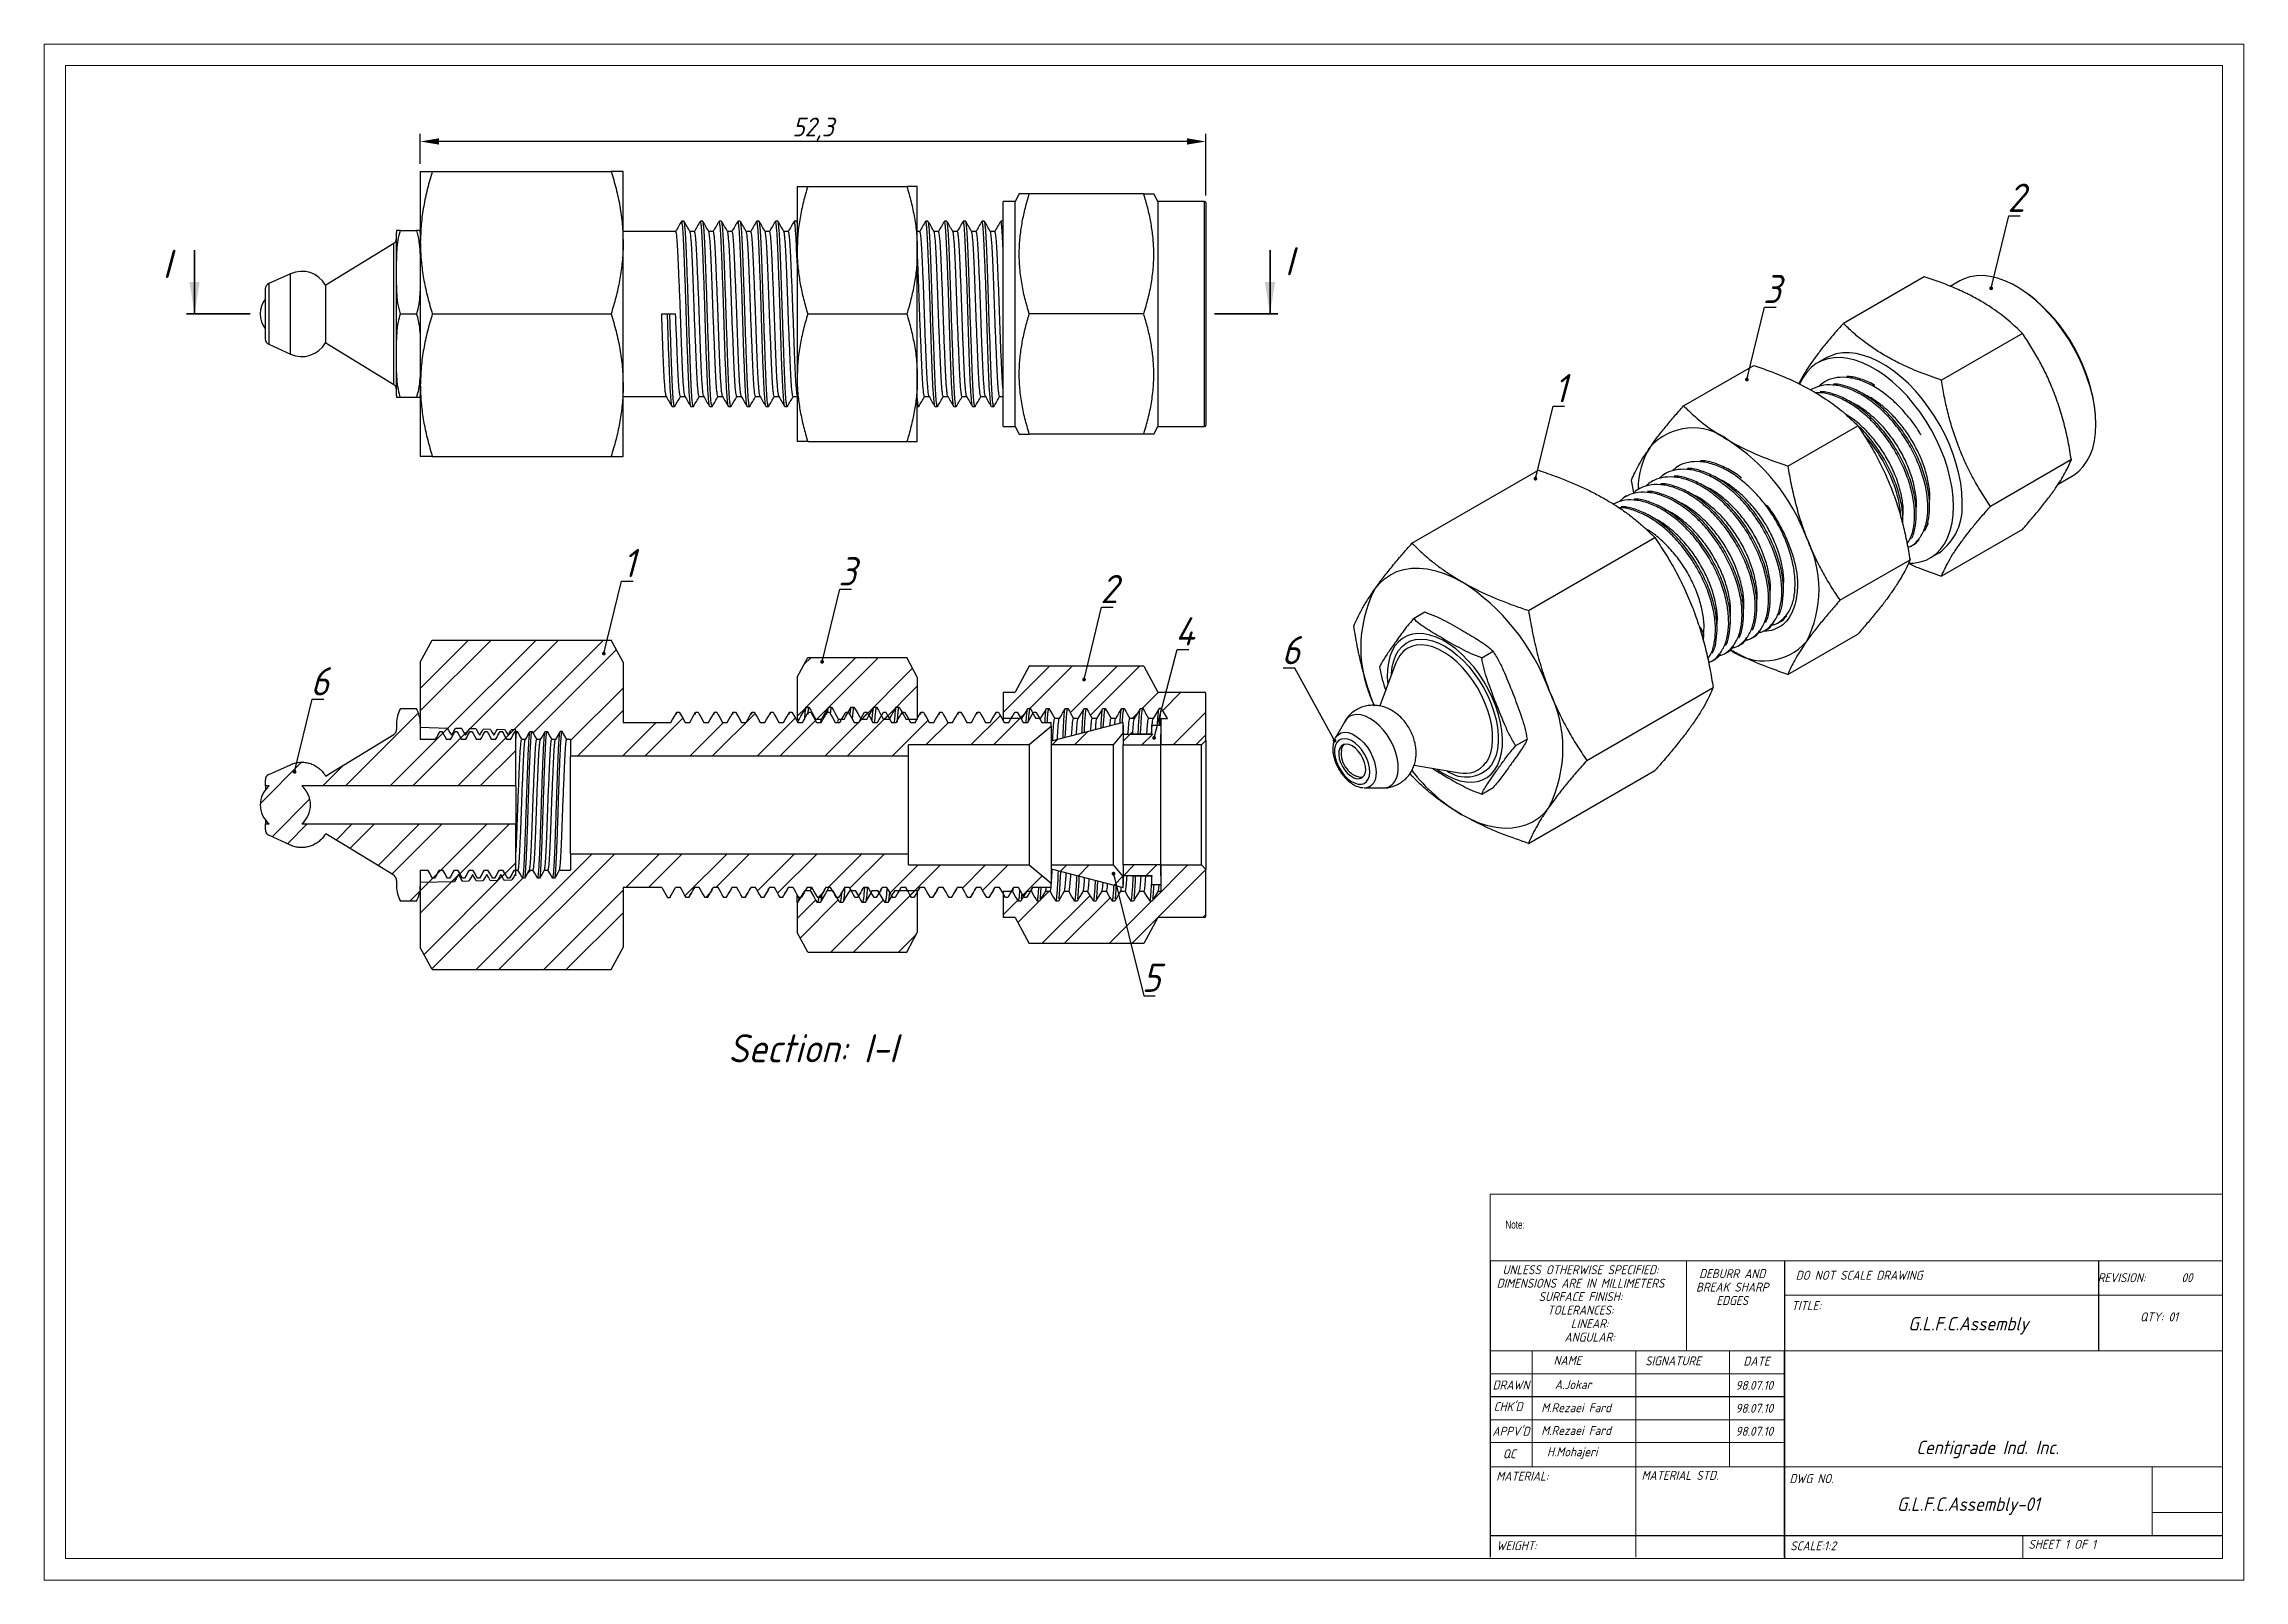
# Model space of a CAD drawing. Header units: millimetres. Extents: x 1276 to 1839, y 649 to 1061.
# Drawn here: x 1692.9 to 1839.4, y 794 to 896.3 of the extents above; entities that cross this region are included whole.
import ezdxf

# ---------------------------------------------------------------- set-up
doc = ezdxf.new("R2010")
doc.units = ezdxf.units.MM
doc.linetypes.add('PHANTOM', pattern=[12.7, 6.35, -1.27, 1.27, -1.27, 1.27, -1.27])
doc.linetypes.add('SLD-Solid', pattern=[0])
doc.styles.add('GENISO', font='geniso.shx', dxfattribs={"oblique": 15})
doc.styles.add('SLDTEXTSTYLE0', font='TXT', dxfattribs={"width": 0.75})
doc.dimstyles.new('Scale', dxfattribs={"dimscale": 0.5, "dimtxt": 2.5, "dimasz": 2.5, "dimexe": 1, "dimexo": 1, "dimgap": 0.2, "dimtad": 1, "dimdec": 1, "dimzin": 0, "dimtxsty": 'GENISO', "dimcen": 2.5, "dimclrd": 1, "dimclre": 1, "dimclrt": 7, "dimadec": 0, "dimazin": 0, "dimtfac": 1, "dimtdec": 1, "dimtmove": 0, "dimatfit": 3, "dimfxl": 1, "dimtzin": 0, "dimlwd": -1, "dimlwe": -1, "dimarcsym": 0})
pattern_1 = [(45, (1694.0508, 793.5355), (-2.24506, 2.24506), []), (45, (1695.5475, 793.5355), (-2.24506, 2.24506), [])]
pattern_2 = [(45, (0, -165.046), (-2.245064, 2.245064), []), (45, (1.4967, -165.046), (-2.245064, 2.245064), [])]

msp = doc.modelspace()

# ---------------------------------------------------------------- texts
at = {"attachment_point": 5, "style": 'GENISO'}
for s, insert, char_height in [('2', (1824.2, 886.04), 1.88), ('I', (1701.08, 881.64), 1.88), ('I', (1775.79, 881.81), 1.88), ('3', (1807.94, 879.96), 1.88), ('1', (1793.86, 873.36), 1.88), ('1', (1731.85, 861.71), 1.88), ('3', (1746.38, 861.16), 1.88), ('2', (1763.81, 859.98), 1.88), ('4', (1768.84, 857.16), 1.88), ('6', (1775.9, 855.91), 1.88), ('6', (1711.25, 853.83), 1.88), ('5', (1766.61, 834.09), 1.88), ('Section: I-I', (1744.08, 829.39), 1.875), ('UNLESS OTHERWISE SPECIFIED:', (1795.19, 814.64), 0.5983), ('DEBURR AND', (1805.29, 814.38), 0.598), ('DO NOT SCALE DRAWING', (1813.74, 814.27), 0.5983), ('REVISION:       00', (1832.78, 814.11), 0.5983), ('DIMENSIONS ARE IN MILLIMETERS', (1795.19, 813.74), 0.5983), ('SURFACE FINISH:', (1795.19, 812.85), 0.5983), ('BREAK SHARP', (1805.29, 813.48), 0.5983), ('EDGES', (1805.29, 812.59), 0.598), ('TOLERANCES:', (1795.19, 811.95), 0.5983), ('TITLE:', (1810.22, 812.25), 0.598), ('G.L.F.C.Assembly', (1821.01, 810.91), 0.8975), ('\\pi-1.7949,l2.3932,t2.3932;QTY:^I01', (1833.41, 811.5), 0.5983), ('ANGULAR:', (1795.8, 810.15), 0.598), ('LINEAR:', (1795.8, 811.05), 0.598), ('NAME', (1794.32, 808.6), 0.598), ('SIGNATURE', (1801.35, 808.57), 0.598), ('DATE', (1806.91, 808.55), 0.598), ('DRAWN', (1790.56, 806.96), 0.598), ('A.Jokar', (1794.7, 806.99), 0.598), ('98.07.10', (1806.76, 806.94), 0.598), ("CHK'D", (1790.37, 805.52), 0.598), ('M.Rezaei Fard', (1794.9, 805.45), 0.5983), ('98.07.10', (1806.76, 805.41), 0.598), ("APPV'D", (1790.56, 803.88), 0.598), ('M.Rezaei Fard', (1794.9, 803.93), 0.5983), ('98.07.10', (1806.76, 803.88), 0.598), ('QC', (1790.45, 802.38), 0.598), ('H.Mohajeri', (1794.64, 802.42), 0.598), ('Centigrade Ind. Inc.', (1822.29, 802.67), 0.8975), ('MATERIAL:', (1791.32, 800.89), 0.598), ('MATERIAL STD.', (1801.81, 800.94), 0.5983), ('DWG NO.', (1810.57, 800.73), 0.598), ('G.L.F.C.Assembly-01', (1821.01, 798.89), 0.8975), ('WEIGHT:', (1790.94, 796.26), 0.598), ('SCALE:1:2', (1810.68, 796.25), 0.598), ('SHEET 1 OF 1', (1827.26, 796.35), 0.5983)]:
    msp.add_mtext(s, dxfattribs=dict(at, insert=insert, char_height=char_height))
at = {"linetype": 'Continuous', "lineweight": 15, "insert": (1790.19, 817.91), "char_height": 0.538, "attachment_point": 1, "style": 'SLDTEXTSTYLE0'}
msp.add_mtext('Note:', dxfattribs=at)

# ---------------------------------------------------------------- blocks, each defined once
blk = doc.blocks.new('*D17')
at = {"color": 1, "transparency": 16777216}
for p, q in [((1717.95, 888.3), (1717.95, 890.29)), ((1769, 889.79), (1719.2, 889.79)), ((1770.25, 886.2), (1770.25, 890.29))]:
    blk.add_line(p, q, dxfattribs=at)
for points in [[(1719.2, 890), (1719.2, 889.58), (1717.95, 889.79)], [(1769, 890), (1769, 889.58), (1770.25, 889.79)]]:
    blk.add_solid(points, dxfattribs=at)
at = {"layer": 'Defpoints', "color": 0, "transparency": 16777216}
for p in [(1717.95, 889.79), (1717.95, 887.8), (1770.25, 885.7)]:
    blk.add_point(p, dxfattribs=at)
at = {"color": 7, "transparency": 16777216, "insert": (1744.1, 890.61), "char_height": 1.25, "attachment_point": 5, "style": 'GENISO'}
blk.add_mtext('52,3', dxfattribs=at)

# ---------------------------------------------------------------- dimensions: what is measured, and where the dimension line sits
dim = msp.add_linear_dim(base=(1717.95, 889.79), p1=(1770.25, 885.7), p2=(1717.95, 887.8), dimstyle='Scale')
dim.commit()
dim.dimension.update_dxf_attribs({"geometry": '*D17', "text_midpoint": (1744.1, 890.61)})

# ---------------------------------------------------------------- hatches: boundary and pattern name
at = {"linetype": 'Continuous', "lineweight": 18}
h = msp.add_hatch(dxfattribs=at)
h.set_pattern_fill('ANSI32', color=256, scale=0.333333, style=0)
h.set_pattern_definition(pattern_1)
h.paths.add_polyline_path([(1717.95, 855.1), (1717.95, 849.95), (1718.95, 849.95), (1719.27, 850.49), (1719.39, 850.49), (1719.7, 849.95), (1719.95, 849.95), (1720.27, 850.49), (1720.39, 850.49), (1720.7, 849.95), (1720.95, 849.95), (1721.27, 850.49), (1721.39, 850.49), (1721.7, 849.95), (1721.95, 849.95), (1722.27, 850.49), (1722.39, 850.49), (1722.7, 849.95), (1722.95, 849.95), (1723.27, 850.49), (1723.39, 850.49), (1723.7, 849.95), (1723.95, 849.95), (1724.27, 850.49), (1724.39, 850.49), (1724.7, 849.95), (1724.95, 849.95), (1725.27, 850.49), (1725.39, 850.49), (1725.7, 849.95), (1725.95, 849.95), (1726.27, 850.49), (1726.39, 850.49), (1726.7, 849.95), (1726.95, 849.95), (1727.27, 850.49), (1727.39, 850.49), (1727.7, 849.95), (1727.95, 849.95), (1727.95, 848.85), (1750.45, 848.85), (1750.45, 849.6), (1758.49, 849.6), (1759.95, 850.82), (1759.95, 851.1), (1759.33, 851.1), (1758.94, 851.78), (1758.78, 851.78), (1758.39, 851.1), (1758.08, 851.1), (1757.69, 851.78), (1757.53, 851.78), (1757.14, 851.1), (1756.83, 851.1), (1756.44, 851.78), (1756.28, 851.78), (1755.89, 851.1), (1755.58, 851.1), (1755.19, 851.78), (1755.03, 851.78), (1754.64, 851.1), (1754.33, 851.1), (1753.94, 851.78), (1753.78, 851.78), (1753.39, 851.1), (1753.08, 851.1), (1752.69, 851.78), (1752.53, 851.78), (1752.14, 851.1), (1751.83, 851.1), (1751.44, 851.78), (1751.28, 851.78), (1750.89, 851.1), (1750.58, 851.1), (1750.19, 851.78), (1750.03, 851.78), (1749.64, 851.1), (1749.33, 851.1), (1748.94, 851.78), (1748.78, 851.78), (1748.39, 851.1), (1748.08, 851.1), (1747.69, 851.78), (1747.53, 851.78), (1747.14, 851.1), (1746.83, 851.1), (1746.44, 851.78), (1746.28, 851.78), (1745.89, 851.1), (1745.58, 851.1), (1745.19, 851.78), (1745.03, 851.78), (1744.64, 851.1), (1744.33, 851.1), (1743.94, 851.78), (1743.78, 851.78), (1743.39, 851.1), (1743.08, 851.1), (1742.69, 851.78), (1742.53, 851.78), (1742.14, 851.1), (1741.83, 851.1), (1741.44, 851.78), (1741.28, 851.78), (1740.89, 851.1), (1740.58, 851.1), (1740.19, 851.78), (1740.03, 851.78), (1739.64, 851.1), (1739.33, 851.1), (1738.94, 851.78), (1738.78, 851.78), (1738.39, 851.1), (1738.08, 851.1), (1737.69, 851.78), (1737.53, 851.78), (1737.14, 851.1), (1736.83, 851.1), (1736.44, 851.78), (1736.28, 851.78), (1735.89, 851.1), (1735.58, 851.1), (1735.19, 851.78), (1735.03, 851.78), (1734.64, 851.1), (1731.45, 851.1), (1731.45, 855.1), (1730.65, 856.57), (1718.75, 856.57)], flags=0)
h = msp.add_hatch(dxfattribs=at)
h.set_pattern_fill('ANSI32', color=256, scale=0.333333, style=0)
h.set_pattern_definition(pattern_1)
h.paths.add_polyline_path([(1751.04, 851.3), (1751.04, 854.1), (1750.34, 855.42), (1743.74, 855.42), (1743.04, 854.1), (1743.04, 851.3), (1743.17, 851.3), (1743.64, 852.11), (1743.82, 852.11), (1744.29, 851.3), (1744.67, 851.3), (1745.14, 852.11), (1745.32, 852.11), (1745.79, 851.3), (1746.17, 851.3), (1746.64, 852.11), (1746.82, 852.11), (1747.29, 851.3), (1747.67, 851.3), (1748.14, 852.11), (1748.32, 852.11), (1748.79, 851.3), (1749.17, 851.3), (1749.64, 852.11), (1749.82, 852.11), (1750.29, 851.3)], flags=0)
h = msp.add_hatch(dxfattribs=at)
h.set_pattern_fill('ANSI32', color=256, scale=0.333333, style=0)
h.set_pattern_definition(pattern_1)
edge = h.paths.add_edge_path(flags=0)
edge.add_line((1756.75, 853.1), (1756.75, 851.35))
edge.add_line((1756.75, 851.35), (1758, 851.35))
edge.add_line((1758, 851.35), (1758.4, 852.03))
edge.add_line((1758.4, 852.03), (1758.55, 852.03))
edge.add_line((1758.55, 852.03), (1758.94, 851.35))
edge.add_line((1758.94, 851.35), (1759.25, 851.35))
edge.add_line((1759.25, 851.35), (1759.65, 852.03))
edge.add_line((1759.65, 852.03), (1759.8, 852.03))
edge.add_line((1759.8, 852.03), (1760.19, 851.35))
edge.add_line((1760.19, 851.35), (1760.5, 851.35))
edge.add_line((1760.5, 851.35), (1760.9, 852.03))
edge.add_line((1760.9, 852.03), (1761.05, 852.03))
edge.add_line((1761.05, 852.03), (1761.44, 851.35))
edge.add_line((1761.44, 851.35), (1761.75, 851.35))
edge.add_line((1761.75, 851.35), (1762.15, 852.03))
edge.add_line((1762.15, 852.03), (1762.3, 852.03))
edge.add_line((1762.3, 852.03), (1762.69, 851.35))
edge.add_line((1762.69, 851.35), (1763, 851.35))
edge.add_line((1763, 851.35), (1763.4, 852.03))
edge.add_line((1763.4, 852.03), (1763.55, 852.03))
edge.add_line((1763.55, 852.03), (1763.94, 851.35))
edge.add_line((1763.94, 851.35), (1764.25, 851.35))
edge.add_line((1764.25, 851.35), (1764.65, 852.03))
edge.add_line((1764.65, 852.03), (1764.8, 852.03))
edge.add_line((1764.8, 852.03), (1765.19, 851.35))
edge.add_line((1765.19, 851.35), (1765.5, 851.35))
edge.add_line((1765.5, 851.35), (1765.9, 852.03))
edge.add_line((1765.9, 852.03), (1766.05, 852.03))
edge.add_line((1766.05, 852.03), (1766.44, 851.35))
edge.add_line((1766.44, 851.35), (1766.75, 851.35))
edge.add_line((1766.75, 851.35), (1767.15, 852.03))
edge.add_line((1767.15, 852.03), (1767.3, 852.03))
edge.add_line((1767.3, 852.03), (1767.69, 851.35))
edge.add_line((1767.69, 851.35), (1767.25, 851.35))
edge.add_line((1767.25, 851.35), (1767.25, 849.6))
edge.add_line((1767.25, 849.6), (1769.95, 849.6))
edge.add_line((1769.95, 849.6), (1770.25, 849.9))
edge.add_line((1770.25, 849.9), (1770.25, 853))
edge.add_arc((1770.15, 853), 0.1, 360, 450)
edge.add_line((1770.15, 853.1), (1767.05, 853.1))
edge.add_line((1767.05, 853.1), (1766.11, 854.84))
edge.add_line((1766.11, 854.84), (1758.49, 854.84))
edge.add_line((1758.49, 854.84), (1757.55, 853.1))
edge.add_line((1757.55, 853.1), (1756.75, 853.1))
h = msp.add_hatch(dxfattribs=at)
h.set_pattern_fill('ANSI32', color=256, scale=0.333333, style=0)
h.set_pattern_definition(pattern_1)
edge = h.paths.add_edge_path(flags=0)
edge.add_line((1716.37, 840.57), (1716.37, 840.18))
edge.add_arc((1718.39, 840.18), 2.02, 180, 209.3904)
edge.add_line((1716.63, 839.19), (1717.69, 839.19))
edge.add_arc((1715.93, 840.18), 2.02, 330.6096, 360)
edge.add_line((1717.95, 840.18), (1717.95, 840.46))
edge.add_line((1717.95, 840.46), (1720.23, 840.51))
edge.add_spline(control_points=[(1720.23, 840.51), (1720.26, 840.57), (1720.3, 840.63), (1720.33, 840.68), (1720.36, 840.73), (1720.38, 840.78), (1720.41, 840.82), (1720.44, 840.87), (1720.47, 840.92), (1720.49, 840.97)], knot_values=[0.000025, 0.000025, 0.000025, 0.000025, 0.000221, 0.000221, 0.000221, 0.000385, 0.000385, 0.000385, 0.000549, 0.000549, 0.000549, 0.000549], weights=[1, 1, 1, 1, 1, 1, 1, 1, 1, 1], degree=3, periodic=0)
edge.add_spline(control_points=[(1720.49, 840.97), (1720.53, 840.91), (1720.56, 840.85), (1720.6, 840.79), (1720.62, 840.74), (1720.65, 840.69), (1720.68, 840.65), (1720.7, 840.61), (1720.73, 840.57), (1720.75, 840.53)], knot_values=[0, 0, 0, 0, 0.000206, 0.000206, 0.000206, 0.00037, 0.00037, 0.00037, 0.00051, 0.00051, 0.00051, 0.00051], weights=[1, 1, 1, 1, 1, 1, 1, 1, 1, 1], degree=3, periodic=0)
edge.add_line((1720.75, 840.53), (1721.19, 840.54))
edge.add_spline(control_points=[(1721.19, 840.54), (1721.21, 840.58), (1721.24, 840.63), (1721.27, 840.68), (1721.3, 840.73), (1721.33, 840.78), (1721.35, 840.82), (1721.38, 840.87), (1721.41, 840.92), (1721.43, 840.97)], knot_values=[0.000051, 0.000051, 0.000051, 0.000051, 0.000221, 0.000221, 0.000221, 0.000385, 0.000385, 0.000385, 0.000549, 0.000549, 0.000549, 0.000549], weights=[1, 1, 1, 1, 1, 1, 1, 1, 1, 1], degree=3, periodic=0)
edge.add_spline(control_points=[(1721.43, 840.97), (1721.47, 840.91), (1721.5, 840.85), (1721.54, 840.79), (1721.57, 840.74), (1721.59, 840.69), (1721.62, 840.65), (1721.64, 840.61), (1721.66, 840.58), (1721.68, 840.55)], knot_values=[0, 0, 0, 0, 0.000206, 0.000206, 0.000206, 0.00037, 0.00037, 0.00037, 0.000484, 0.000484, 0.000484, 0.000484], weights=[1, 1, 1, 1, 1, 1, 1, 1, 1, 1], degree=3, periodic=0)
edge.add_line((1721.68, 840.55), (1722.14, 840.56))
edge.add_spline(control_points=[(1722.14, 840.56), (1722.16, 840.6), (1722.19, 840.64), (1722.21, 840.68), (1722.24, 840.73), (1722.27, 840.78), (1722.29, 840.82), (1722.32, 840.87), (1722.35, 840.92), (1722.38, 840.97)], knot_values=[0.000078, 0.000078, 0.000078, 0.000078, 0.000221, 0.000221, 0.000221, 0.000385, 0.000385, 0.000385, 0.000549, 0.000549, 0.000549, 0.000549], weights=[1, 1, 1, 1, 1, 1, 1, 1, 1, 1], degree=3, periodic=0)
edge.add_spline(control_points=[(1722.38, 840.97), (1722.41, 840.91), (1722.44, 840.85), (1722.48, 840.79), (1722.51, 840.74), (1722.53, 840.69), (1722.56, 840.65), (1722.58, 840.62), (1722.59, 840.6), (1722.6, 840.57)], knot_values=[0, 0, 0, 0, 0.000206, 0.000206, 0.000206, 0.00037, 0.00037, 0.00037, 0.000458, 0.000458, 0.000458, 0.000458], weights=[1, 1, 1, 1, 1, 1, 1, 1, 1, 1], degree=3, periodic=0)
edge.add_line((1722.6, 840.57), (1723.09, 840.58))
edge.add_spline(control_points=[(1723.09, 840.58), (1723.11, 840.62), (1723.13, 840.65), (1723.15, 840.68), (1723.18, 840.73), (1723.21, 840.78), (1723.23, 840.82), (1723.26, 840.87), (1723.29, 840.92), (1723.32, 840.97)], knot_values=[0.000104, 0.000104, 0.000104, 0.000104, 0.000221, 0.000221, 0.000221, 0.000385, 0.000385, 0.000385, 0.000549, 0.000549, 0.000549, 0.000549], weights=[1, 1, 1, 1, 1, 1, 1, 1, 1, 1], degree=3, periodic=0)
edge.add_spline(control_points=[(1723.32, 840.97), (1723.35, 840.91), (1723.39, 840.85), (1723.42, 840.79), (1723.45, 840.74), (1723.47, 840.69), (1723.5, 840.65), (1723.51, 840.63), (1723.52, 840.61), (1723.53, 840.59)], knot_values=[0, 0, 0, 0, 0.000206, 0.000206, 0.000206, 0.00037, 0.00037, 0.00037, 0.000433, 0.000433, 0.000433, 0.000433], weights=[1, 1, 1, 1, 1, 1, 1, 1, 1, 1], degree=3, periodic=0)
edge.add_line((1723.53, 840.59), (1724.05, 840.6))
edge.add_spline(control_points=[(1724.05, 840.6), (1724.06, 840.63), (1724.08, 840.66), (1724.09, 840.68), (1724.12, 840.73), (1724.15, 840.78), (1724.18, 840.82), (1724.2, 840.87), (1724.23, 840.92), (1724.26, 840.97)], knot_values=[0.00013, 0.00013, 0.00013, 0.00013, 0.000221, 0.000221, 0.000221, 0.000385, 0.000385, 0.000385, 0.000549, 0.000549, 0.000549, 0.000549], weights=[1, 1, 1, 1, 1, 1, 1, 1, 1, 1], degree=3, periodic=0)
edge.add_spline(control_points=[(1724.26, 840.97), (1724.27, 840.94), (1724.29, 840.91), (1724.3, 840.88)], knot_values=[0, 0, 0, 0, 0.000095, 0.000095, 0.000095, 0.000095], weights=[1, 1, 1, 1], degree=3, periodic=0)
edge.add_line((1724.3, 840.88), (1724.3, 844.33))
edge.add_line((1724.3, 844.33), (1710.06, 844.33))
edge.add_arc((1708.97, 845.6), 1.67, 310.6615, 409.3093)
edge.add_line((1710.06, 846.87), (1724.3, 846.87))
edge.add_line((1724.3, 846.87), (1724.3, 850.59))
edge.add_line((1724.3, 850.59), (1724, 850.6))
edge.add_spline(control_points=[(1724, 850.6), (1723.98, 850.57), (1723.97, 850.55), (1723.95, 850.52), (1723.92, 850.47), (1723.9, 850.43), (1723.87, 850.38), (1723.84, 850.33), (1723.81, 850.28), (1723.79, 850.24)], knot_values=[0.000113, 0.000113, 0.000113, 0.000113, 0.000206, 0.000206, 0.000206, 0.00037, 0.00037, 0.00037, 0.000534, 0.000534, 0.000534, 0.000534], weights=[1, 1, 1, 1, 1, 1, 1, 1, 1, 1], degree=3, periodic=0)
edge.add_spline(control_points=[(1723.79, 850.24), (1723.75, 850.3), (1723.71, 850.36), (1723.68, 850.43), (1723.65, 850.48), (1723.62, 850.52), (1723.59, 850.57), (1723.59, 850.58), (1723.58, 850.6), (1723.57, 850.61)], knot_values=[0, 0, 0, 0, 0.000221, 0.000221, 0.000221, 0.000385, 0.000385, 0.000385, 0.000432, 0.000432, 0.000432, 0.000432], weights=[1, 1, 1, 1, 1, 1, 1, 1, 1, 1], degree=3, periodic=0)
edge.add_line((1723.57, 850.61), (1723.07, 850.62))
edge.add_spline(control_points=[(1723.07, 850.62), (1723.05, 850.59), (1723.03, 850.55), (1723.01, 850.52), (1722.98, 850.47), (1722.96, 850.43), (1722.93, 850.38), (1722.9, 850.33), (1722.87, 850.28), (1722.85, 850.24)], knot_values=[0.000088, 0.000088, 0.000088, 0.000088, 0.000206, 0.000206, 0.000206, 0.00037, 0.00037, 0.00037, 0.000534, 0.000534, 0.000534, 0.000534], weights=[1, 1, 1, 1, 1, 1, 1, 1, 1, 1], degree=3, periodic=0)
edge.add_spline(control_points=[(1722.85, 850.24), (1722.81, 850.3), (1722.77, 850.36), (1722.74, 850.43), (1722.71, 850.48), (1722.68, 850.52), (1722.65, 850.57), (1722.64, 850.59), (1722.63, 850.61), (1722.62, 850.63)], knot_values=[0, 0, 0, 0, 0.000221, 0.000221, 0.000221, 0.000385, 0.000385, 0.000385, 0.000459, 0.000459, 0.000459, 0.000459], weights=[1, 1, 1, 1, 1, 1, 1, 1, 1, 1], degree=3, periodic=0)
edge.add_line((1722.62, 850.63), (1722.14, 850.65))
edge.add_spline(control_points=[(1722.14, 850.65), (1722.12, 850.6), (1722.09, 850.56), (1722.07, 850.52), (1722.04, 850.47), (1722.01, 850.43), (1721.99, 850.38), (1721.96, 850.33), (1721.93, 850.28), (1721.91, 850.24)], knot_values=[0.000062, 0.000062, 0.000062, 0.000062, 0.000206, 0.000206, 0.000206, 0.00037, 0.00037, 0.00037, 0.000534, 0.000534, 0.000534, 0.000534], weights=[1, 1, 1, 1, 1, 1, 1, 1, 1, 1], degree=3, periodic=0)
edge.add_spline(control_points=[(1721.91, 850.24), (1721.87, 850.3), (1721.83, 850.36), (1721.79, 850.43), (1721.77, 850.48), (1721.74, 850.52), (1721.71, 850.57), (1721.7, 850.6), (1721.68, 850.63), (1721.66, 850.66)], knot_values=[0, 0, 0, 0, 0.000221, 0.000221, 0.000221, 0.000385, 0.000385, 0.000385, 0.000485, 0.000485, 0.000485, 0.000485], weights=[1, 1, 1, 1, 1, 1, 1, 1, 1, 1], degree=3, periodic=0)
edge.add_line((1721.66, 850.66), (1721.21, 850.67))
edge.add_spline(control_points=[(1721.21, 850.67), (1721.19, 850.62), (1721.16, 850.57), (1721.13, 850.52), (1721.1, 850.47), (1721.07, 850.43), (1721.05, 850.38), (1721.02, 850.33), (1720.99, 850.28), (1720.96, 850.24)], knot_values=[0.000036, 0.000036, 0.000036, 0.000036, 0.000206, 0.000206, 0.000206, 0.00037, 0.00037, 0.00037, 0.000534, 0.000534, 0.000534, 0.000534], weights=[1, 1, 1, 1, 1, 1, 1, 1, 1, 1], degree=3, periodic=0)
edge.add_spline(control_points=[(1720.96, 850.24), (1720.93, 850.3), (1720.89, 850.36), (1720.85, 850.43), (1720.83, 850.48), (1720.8, 850.52), (1720.77, 850.57), (1720.75, 850.61), (1720.73, 850.64), (1720.71, 850.68)], knot_values=[0, 0, 0, 0, 0.000221, 0.000221, 0.000221, 0.000385, 0.000385, 0.000385, 0.000511, 0.000511, 0.000511, 0.000511], weights=[1, 1, 1, 1, 1, 1, 1, 1, 1, 1], degree=3, periodic=0)
edge.add_line((1720.71, 850.68), (1720.29, 850.69))
edge.add_spline(control_points=[(1720.29, 850.69), (1720.25, 850.63), (1720.22, 850.58), (1720.19, 850.52), (1720.16, 850.47), (1720.13, 850.43), (1720.11, 850.38), (1720.08, 850.33), (1720.05, 850.28), (1720.02, 850.24)], knot_values=[0.000011, 0.000011, 0.000011, 0.000011, 0.000206, 0.000206, 0.000206, 0.00037, 0.00037, 0.00037, 0.000534, 0.000534, 0.000534, 0.000534], weights=[1, 1, 1, 1, 1, 1, 1, 1, 1, 1], degree=3, periodic=0)
edge.add_spline(control_points=[(1720.02, 850.24), (1719.99, 850.3), (1719.95, 850.36), (1719.91, 850.43), (1719.89, 850.48), (1719.86, 850.52), (1719.83, 850.57), (1719.81, 850.61), (1719.78, 850.66), (1719.75, 850.7)], knot_values=[0, 0, 0, 0, 0.000221, 0.000221, 0.000221, 0.000385, 0.000385, 0.000385, 0.000538, 0.000538, 0.000538, 0.000538], weights=[1, 1, 1, 1, 1, 1, 1, 1, 1, 1], degree=3, periodic=0)
edge.add_line((1719.75, 850.7), (1717.95, 850.75))
edge.add_line((1717.95, 850.75), (1717.95, 851.03))
edge.add_arc((1715.93, 851.03), 2.02, 0, 29.3904)
edge.add_line((1717.69, 852.02), (1716.63, 852.02))
edge.add_arc((1718.39, 851.03), 2.02, 150.6096, 180)
edge.add_line((1716.37, 851.03), (1716.37, 850.63))
edge.add_spline(control_points=[(1716.37, 850.63), (1716.37, 850.63), (1716.37, 850.63), (1716.37, 850.63), (1716.37, 850.58), (1716.36, 850.54), (1716.34, 850.5), (1716.33, 850.45), (1716.31, 850.41), (1716.28, 850.38), (1716.25, 850.35), (1716.22, 850.32), (1716.18, 850.29)], knot_values=[0.000403, 0.000403, 0.000403, 0.000403, 0.000407, 0.000407, 0.000407, 0.00054, 0.00054, 0.00054, 0.000673, 0.000673, 0.000673, 0.000806, 0.000806, 0.000806, 0.000806], weights=[1, 1, 1, 1, 1, 1, 1, 1, 1, 1, 1, 1, 1], degree=3, periodic=0)
edge.add_spline(control_points=[(1716.18, 850.29), (1714.72, 849.4), (1713.27, 848.51), (1711.81, 847.62), (1711.76, 847.59), (1711.7, 847.56), (1711.65, 847.52)], knot_values=[0.009861, 0.009861, 0.009861, 0.009861, 0.014977, 0.014977, 0.014977, 0.015173, 0.015173, 0.015173, 0.015173], weights=[1, 1, 1, 1, 1, 1, 1], degree=3, periodic=0)
edge.add_spline(control_points=[(1711.65, 847.52), (1711.61, 847.59), (1711.56, 847.66), (1711.51, 847.72), (1711.39, 847.89), (1711.24, 848.03), (1711.07, 848.14), (1710.9, 848.25), (1710.7, 848.34), (1710.51, 848.39), (1710.31, 848.44), (1710.1, 848.46), (1709.9, 848.44), (1709.69, 848.42), (1709.49, 848.37), (1709.3, 848.28)], knot_values=[0, 0, 0, 0, 0.000241, 0.000241, 0.000241, 0.000861, 0.000861, 0.000861, 0.001481, 0.001481, 0.001481, 0.002101, 0.002101, 0.002101, 0.00272, 0.00272, 0.00272, 0.00272], weights=[1, 1, 1, 1, 1, 1, 1, 1, 1, 1, 1, 1, 1, 1, 1, 1], degree=3, periodic=0)
edge.add_spline(control_points=[(1709.3, 848.28), (1708.83, 848.06), (1708.35, 847.85), (1707.87, 847.63)], knot_values=[0.005086, 0.005086, 0.005086, 0.005086, 0.006664, 0.006664, 0.006664, 0.006664], weights=[1, 1, 1, 1], degree=3, periodic=0)
edge.add_spline(control_points=[(1707.87, 847.63), (1707.83, 847.61), (1707.79, 847.58), (1707.76, 847.55), (1707.73, 847.52), (1707.7, 847.49), (1707.68, 847.45), (1707.66, 847.41), (1707.65, 847.36), (1707.64, 847.32), (1707.64, 847.3), (1707.64, 847.28), (1707.64, 847.27)], knot_values=[0, 0, 0, 0, 0.000133, 0.000133, 0.000133, 0.000267, 0.000267, 0.000267, 0.0004, 0.0004, 0.0004, 0.000452, 0.000452, 0.000452, 0.000452], weights=[1, 1, 1, 1, 1, 1, 1, 1, 1, 1, 1, 1, 1], degree=3, periodic=0)
edge.add_line((1707.64, 847.27), (1707.64, 846.87))
edge.add_line((1707.64, 846.87), (1707.88, 846.87))
edge.add_arc((1708.97, 845.6), 1.67, 130.6907, 229.3385)
edge.add_line((1707.88, 844.33), (1707.64, 844.33))
edge.add_line((1707.64, 844.33), (1707.64, 843.94))
edge.add_spline(control_points=[(1707.64, 843.94), (1707.64, 843.91), (1707.64, 843.88), (1707.64, 843.86), (1707.65, 843.81), (1707.67, 843.77), (1707.69, 843.73), (1707.72, 843.69), (1707.75, 843.66), (1707.78, 843.63), (1707.81, 843.61), (1707.84, 843.59), (1707.87, 843.58)], knot_values=[0.000452, 0.000452, 0.000452, 0.000452, 0.000533, 0.000533, 0.000533, 0.000666, 0.000666, 0.000666, 0.0008, 0.0008, 0.0008, 0.000903, 0.000903, 0.000903, 0.000903], weights=[1, 1, 1, 1, 1, 1, 1, 1, 1, 1, 1, 1, 1], degree=3, periodic=0)
edge.add_spline(control_points=[(1707.87, 843.58), (1708.35, 843.36), (1708.83, 843.14), (1709.3, 842.92)], knot_values=[0.016486, 0.016486, 0.016486, 0.016486, 0.018077, 0.018077, 0.018077, 0.018077], weights=[1, 1, 1, 1], degree=3, periodic=0)
edge.add_spline(control_points=[(1709.3, 842.92), (1709.41, 842.88), (1709.51, 842.84), (1709.62, 842.81), (1709.82, 842.76), (1710.03, 842.75), (1710.23, 842.77), (1710.44, 842.79), (1710.64, 842.84), (1710.82, 842.93), (1711.01, 843.01), (1711.18, 843.13), (1711.33, 843.27), (1711.45, 843.39), (1711.56, 843.53), (1711.65, 843.68)], knot_values=[0, 0, 0, 0, 0.000336, 0.000336, 0.000336, 0.000954, 0.000954, 0.000954, 0.001573, 0.001573, 0.001573, 0.002191, 0.002191, 0.002191, 0.002713, 0.002713, 0.002713, 0.002713], weights=[1, 1, 1, 1, 1, 1, 1, 1, 1, 1, 1, 1, 1, 1, 1, 1], degree=3, periodic=0)
edge.add_spline(control_points=[(1711.65, 843.68), (1712.28, 843.29), (1712.92, 842.9), (1713.56, 842.51), (1714.43, 841.98), (1715.31, 841.44), (1716.18, 840.91)], knot_values=[0.022513, 0.022513, 0.022513, 0.022513, 0.024745, 0.024745, 0.024745, 0.027794, 0.027794, 0.027794, 0.027794], weights=[1, 1, 1, 1, 1, 1, 1], degree=3, periodic=0)
edge.add_spline(control_points=[(1716.18, 840.91), (1716.22, 840.89), (1716.25, 840.85), (1716.28, 840.82), (1716.31, 840.78), (1716.33, 840.74), (1716.35, 840.7), (1716.36, 840.66), (1716.37, 840.61), (1716.37, 840.57)], knot_values=[0, 0, 0, 0, 0.000141, 0.000141, 0.000141, 0.000274, 0.000274, 0.000274, 0.000403, 0.000403, 0.000403, 0.000403], weights=[1, 1, 1, 1, 1, 1, 1, 1, 1, 1], degree=3, periodic=0)
h = msp.add_hatch(dxfattribs=at)
h.set_pattern_fill('ANSI32', color=256, scale=0.333333, style=0)
h.set_pattern_definition(pattern_2)
h.paths.add_polyline_path([(1764.75, 851.1), (1759.95, 849.85), (1759.95, 849.6), (1764.08, 849.6), (1764.75, 850.4)], flags=0)
h = msp.add_hatch(dxfattribs=at)
h.set_pattern_fill('ANSI32', color=256, scale=0.333333, style=0)
h.set_pattern_definition(pattern_2)
h.paths.add_polyline_path([(1765.12, 850.92), (1765.12, 850.91), (1765.06, 850.32), (1764.75, 850.32), (1764.75, 849.6), (1767.25, 849.6), (1767.25, 850.32), (1765.35, 850.32), (1765.35, 850.92)])
h = msp.add_hatch(dxfattribs=at)
h.set_pattern_fill('ANSI32', color=256, scale=0.333333, style=0)
h.set_pattern_definition(pattern_1)
h.paths.add_polyline_path([(1734.41, 839.43), (1734.56, 839.43), (1734.95, 840.1), (1735.27, 840.1), (1735.66, 839.43), (1735.81, 839.43), (1736.2, 840.1), (1736.52, 840.1), (1736.91, 839.43), (1737.06, 839.43), (1737.45, 840.1), (1737.77, 840.1), (1738.16, 839.43), (1738.31, 839.43), (1738.7, 840.1), (1739.02, 840.1), (1739.41, 839.43), (1739.56, 839.43), (1739.95, 840.1), (1740.27, 840.1), (1740.66, 839.43), (1740.81, 839.43), (1741.2, 840.1), (1741.52, 840.1), (1741.91, 839.43), (1742.06, 839.43), (1742.45, 840.1), (1742.77, 840.1), (1743.16, 839.43), (1743.31, 839.43), (1743.7, 840.1), (1744.02, 840.1), (1744.41, 839.43), (1744.56, 839.43), (1744.95, 840.1), (1745.27, 840.1), (1745.66, 839.43), (1745.81, 839.43), (1746.2, 840.1), (1746.52, 840.1), (1746.91, 839.43), (1747.06, 839.43), (1747.45, 840.1), (1747.77, 840.1), (1748.16, 839.43), (1748.31, 839.43), (1748.7, 840.1), (1749.02, 840.1), (1749.41, 839.43), (1749.56, 839.43), (1749.95, 840.1), (1750.27, 840.1), (1750.66, 839.43), (1750.81, 839.43), (1751.2, 840.1), (1751.52, 840.1), (1751.91, 839.43), (1752.06, 839.43), (1752.45, 840.1), (1752.77, 840.1), (1753.16, 839.43), (1753.31, 839.43), (1753.7, 840.1), (1754.02, 840.1), (1754.41, 839.43), (1754.56, 839.43), (1754.95, 840.1), (1755.27, 840.1), (1755.66, 839.43), (1755.81, 839.43), (1756.2, 840.1), (1756.52, 840.1), (1756.91, 839.43), (1757.06, 839.43), (1757.45, 840.1), (1757.77, 840.1), (1758.16, 839.43), (1758.31, 839.43), (1758.7, 840.1), (1759.95, 840.1), (1759.95, 840.39), (1758.49, 841.6), (1750.45, 841.6), (1750.45, 842.35), (1727.95, 842.35), (1727.95, 841.25), (1727.2, 841.25), (1726.89, 840.71), (1726.77, 840.71), (1726.45, 841.25), (1726.2, 841.25), (1725.89, 840.71), (1725.77, 840.71), (1725.45, 841.25), (1725.2, 841.25), (1724.89, 840.71), (1724.77, 840.71), (1724.45, 841.25), (1724.2, 841.25), (1723.89, 840.71), (1723.77, 840.71), (1723.45, 841.25), (1723.2, 841.25), (1722.89, 840.71), (1722.77, 840.71), (1722.45, 841.25), (1722.2, 841.25), (1721.89, 840.71), (1721.77, 840.71), (1721.45, 841.25), (1721.2, 841.25), (1720.89, 840.71), (1720.77, 840.71), (1720.45, 841.25), (1720.2, 841.25), (1719.89, 840.71), (1719.77, 840.71), (1719.45, 841.25), (1719.2, 841.25), (1718.89, 840.71), (1718.77, 840.71), (1718.45, 841.25), (1717.95, 841.25), (1717.95, 836.1), (1718.75, 834.63), (1730.65, 834.63), (1731.45, 836.1), (1731.45, 840.1), (1734.02, 840.1)], flags=0)
h = msp.add_hatch(dxfattribs=at)
h.set_pattern_fill('ANSI32', color=256, scale=0.333333, style=0)
h.set_pattern_definition(pattern_1)
edge = h.paths.add_edge_path(flags=0)
edge.add_line((1756.75, 838.1), (1757.55, 838.1))
edge.add_line((1757.55, 838.1), (1758.49, 836.36))
edge.add_line((1758.49, 836.36), (1766.11, 836.36))
edge.add_line((1766.11, 836.36), (1767.05, 838.1))
edge.add_line((1767.05, 838.1), (1770.15, 838.1))
edge.add_arc((1770.15, 838.2), 0.1, 270, 360)
edge.add_line((1770.25, 838.2), (1770.25, 841.3))
edge.add_line((1770.25, 841.3), (1769.95, 841.6))
edge.add_line((1769.95, 841.6), (1767.25, 841.6))
edge.add_line((1767.25, 841.6), (1767.25, 839.85))
edge.add_line((1767.25, 839.85), (1767.07, 839.85))
edge.add_line((1767.07, 839.85), (1766.68, 839.18))
edge.add_line((1766.68, 839.18), (1766.52, 839.18))
edge.add_line((1766.52, 839.18), (1766.13, 839.85))
edge.add_line((1766.13, 839.85), (1765.82, 839.85))
edge.add_line((1765.82, 839.85), (1765.43, 839.18))
edge.add_line((1765.43, 839.18), (1765.27, 839.18))
edge.add_line((1765.27, 839.18), (1764.88, 839.85))
edge.add_line((1764.88, 839.85), (1764.57, 839.85))
edge.add_line((1764.57, 839.85), (1764.18, 839.18))
edge.add_line((1764.18, 839.18), (1764.02, 839.18))
edge.add_line((1764.02, 839.18), (1763.63, 839.85))
edge.add_line((1763.63, 839.85), (1763.32, 839.85))
edge.add_line((1763.32, 839.85), (1762.93, 839.18))
edge.add_line((1762.93, 839.18), (1762.77, 839.18))
edge.add_line((1762.77, 839.18), (1762.38, 839.85))
edge.add_line((1762.38, 839.85), (1762.07, 839.85))
edge.add_line((1762.07, 839.85), (1761.68, 839.18))
edge.add_line((1761.68, 839.18), (1761.52, 839.18))
edge.add_line((1761.52, 839.18), (1761.13, 839.85))
edge.add_line((1761.13, 839.85), (1760.82, 839.85))
edge.add_line((1760.82, 839.85), (1760.43, 839.18))
edge.add_line((1760.43, 839.18), (1760.27, 839.18))
edge.add_line((1760.27, 839.18), (1759.88, 839.85))
edge.add_line((1759.88, 839.85), (1759.57, 839.85))
edge.add_line((1759.57, 839.85), (1759.18, 839.18))
edge.add_line((1759.18, 839.18), (1759.02, 839.18))
edge.add_line((1759.02, 839.18), (1758.63, 839.85))
edge.add_line((1758.63, 839.85), (1758.32, 839.85))
edge.add_line((1758.32, 839.85), (1757.93, 839.18))
edge.add_line((1757.93, 839.18), (1757.77, 839.18))
edge.add_line((1757.77, 839.18), (1757.38, 839.85))
edge.add_line((1757.38, 839.85), (1756.75, 839.85))
edge.add_line((1756.75, 839.85), (1756.75, 838.1))
h = msp.add_hatch(dxfattribs=at)
h.set_pattern_fill('ANSI32', color=256, scale=0.333333, style=0)
h.set_pattern_definition(pattern_2)
h.paths.add_polyline_path([(1764.08, 841.6), (1759.95, 841.6), (1759.95, 841.35), (1764.75, 840.1), (1764.75, 840.81)], flags=0)
h = msp.add_hatch(dxfattribs=at)
h.set_pattern_fill('ANSI32', color=256, scale=0.333333, style=0)
h.set_pattern_definition(pattern_2)
h.paths.add_polyline_path([(1764.75, 840.88), (1765.01, 840.88), (1767.25, 840.88), (1767.25, 841.6), (1764.75, 841.6)])
h = msp.add_hatch(dxfattribs=at)
h.set_pattern_fill('ANSI32', color=256, scale=0.333333, style=0)
h.set_pattern_definition(pattern_1)
h.paths.add_polyline_path([(1751.04, 837.1), (1751.04, 839.9), (1749.92, 839.9), (1749.54, 839.9), (1749.07, 839.09), (1748.89, 839.09), (1748.42, 839.9), (1748.04, 839.9), (1747.57, 839.09), (1747.39, 839.09), (1746.92, 839.9), (1746.54, 839.9), (1746.07, 839.09), (1745.89, 839.09), (1745.42, 839.9), (1745.04, 839.9), (1744.57, 839.09), (1744.39, 839.09), (1743.92, 839.9), (1743.54, 839.9), (1743.07, 839.09), (1743.04, 839.09), (1743.04, 837.1), (1743.74, 835.79), (1750.34, 835.79)], flags=0)

# ---------------------------------------------------------------- linework, layer by layer
at = {"linetype": 'Continuous', "lineweight": 25}
for p, q in [((1717.95, 887.8), (1717.95, 883.05)), ((1718.75, 887.8), (1730.65, 887.8)), ((1731.45, 883.05), (1731.45, 887.8)), ((1743.04, 886.8), (1743.04, 882.55)), ((1743.74, 886.8), (1750.34, 886.8)), ((1751.04, 882.55), (1751.04, 886.8)), ((1757.83, 886.3), (1757.55, 885.8)), ((1766.11, 886.3), (1758.49, 886.3)), ((1767.05, 885.8), (1766.78, 886.3)), ((1757.55, 885.8), (1756.75, 885.8)), ((1756.75, 878.3), (1756.75, 885.8)), ((1757.55, 878.3), (1757.55, 885.8)), ((1770.15, 885.8), (1767.05, 885.8)), ((1767.05, 885.8), (1767.05, 870.8)), ((1770.15, 870.8), (1770.15, 885.8)), ((1770.25, 885.7), (1770.25, 870.9)), ((1716.37, 875.59), (1716.37, 883.73)), ((1716.63, 883.86), (1717.69, 883.86)), ((1734.95, 883.8), (1731.45, 883.8)), ((1735.5, 884.48), (1735.35, 884.48)), ((1736.2, 883.8), (1735.9, 883.8)), ((1736.75, 884.48), (1736.6, 884.48)), ((1737.45, 883.8), (1737.15, 883.8)), ((1738, 884.48), (1737.85, 884.48)), ((1738.7, 883.8), (1738.4, 883.8)), ((1739.25, 884.48), (1739.1, 884.48)), ((1739.95, 883.8), (1739.65, 883.8)), ((1740.5, 884.48), (1740.35, 884.48)), ((1741.2, 883.8), (1740.9, 883.8)), ((1741.75, 884.48), (1741.6, 884.48)), ((1742.45, 883.8), (1742.15, 883.8)), ((1743, 884.48), (1742.85, 884.48)), ((1743.04, 884.42), (1743.01, 884.47)), ((1751.2, 883.8), (1751.04, 883.8)), ((1751.75, 884.48), (1751.6, 884.48)), ((1752.45, 883.8), (1752.15, 883.8)), ((1753, 884.48), (1752.85, 884.48)), ((1753.7, 883.8), (1753.4, 883.8)), ((1754.25, 884.48), (1754.1, 884.48)), ((1754.95, 883.8), (1754.65, 883.8)), ((1755.5, 884.48), (1755.35, 884.48)), ((1756.2, 883.8), (1755.9, 883.8)), ((1756.75, 884.48), (1756.6, 884.48)), ((1716.18, 882.99), (1711.65, 880.22)), ((1716.18, 875.96), (1716.18, 882.99)), ((1717.95, 883.05), (1717.95, 873.55)), ((1731.45, 873.55), (1731.45, 883.05)), ((1743.04, 882.55), (1743.04, 874.05)), ((1751.04, 874.05), (1751.04, 882.55)), ((1709.3, 880.98), (1707.87, 880.33)), ((1707.87, 880.33), (1707.87, 877.29)), ((1709.3, 876.96), (1709.3, 880.98)), ((1818.08, 880.78), (1812.69, 877.67)), ((1820.45, 880.51), (1819.81, 880.14)), ((1707.64, 876.64), (1707.64, 879.97)), ((1711.65, 877.34), (1711.65, 880.22)), ((1711.65, 876.38), (1711.65, 877.34)), ((1716.63, 878.3), (1717.69, 878.3)), ((1718.75, 878.3), (1730.65, 878.3)), ((1734.02, 878.3), (1734.41, 878.3)), ((1734.41, 878.3), (1734.56, 878.3)), ((1734.56, 878.3), (1734.95, 878.3)), ((1743.74, 878.3), (1750.34, 878.3)), ((1756.75, 870.8), (1756.75, 878.3)), ((1757.55, 870.8), (1757.55, 878.3)), ((1766.11, 878.3), (1758.49, 878.3)), ((1707.87, 877.29), (1707.87, 876.28)), ((1707.87, 876.28), (1709.3, 875.62)), ((1709.3, 875.62), (1709.3, 876.96)), ((1711.65, 876.38), (1716.18, 873.61)), ((1716.18, 873.61), (1716.18, 875.96)), ((1824.61, 877.01), (1819.22, 873.9)), ((1716.37, 872.88), (1716.37, 875.59)), ((1802.05, 872.18), (1806.72, 874.87)), ((1811.54, 875.37), (1810.97, 875.04)), ((1717.95, 873.55), (1717.95, 868.8)), ((1731.45, 868.8), (1731.45, 873.55)), ((1743.04, 874.05), (1743.04, 869.8)), ((1751.04, 869.8), (1751.04, 874.05)), ((1810.64, 873.32), (1810.53, 873.26)), ((1811.52, 873.83), (1811.41, 873.77)), ((1716.63, 872.75), (1717.69, 872.75)), ((1731.45, 872.8), (1734.32, 872.8)), ((1734.72, 872.13), (1734.88, 872.13)), ((1735.27, 872.8), (1735.57, 872.8)), ((1735.97, 872.13), (1736.13, 872.13)), ((1736.52, 872.8), (1736.82, 872.8)), ((1737.22, 872.13), (1737.38, 872.13)), ((1737.77, 872.8), (1738.07, 872.8)), ((1738.47, 872.13), (1738.63, 872.13)), ((1739.02, 872.8), (1739.32, 872.8)), ((1739.72, 872.13), (1739.88, 872.13)), ((1740.27, 872.8), (1740.57, 872.8)), ((1740.97, 872.13), (1741.13, 872.13)), ((1741.52, 872.8), (1741.82, 872.8)), ((1742.22, 872.13), (1742.38, 872.13)), ((1742.77, 872.8), (1743.04, 872.8)), ((1751.04, 872.13), (1751.13, 872.13)), ((1751.52, 872.8), (1751.82, 872.8)), ((1752.22, 872.13), (1752.38, 872.13)), ((1752.77, 872.8), (1753.07, 872.8)), ((1753.47, 872.13), (1753.63, 872.13)), ((1754.02, 872.8), (1754.32, 872.8)), ((1754.72, 872.13), (1754.88, 872.13)), ((1755.27, 872.8), (1755.57, 872.8)), ((1755.97, 872.13), (1756.13, 872.13)), ((1756.52, 872.8), (1756.75, 872.8)), ((1756.75, 870.8), (1757.55, 870.8)), ((1757.55, 870.8), (1757.83, 870.3)), ((1766.11, 870.3), (1758.49, 870.3)), ((1766.78, 870.3), (1767.05, 870.8)), ((1767.05, 870.8), (1770.15, 870.8)), ((1808.99, 868.17), (1813.66, 870.86)), ((1718.75, 868.8), (1730.65, 868.8)), ((1743.74, 869.8), (1750.34, 869.8)), ((1827.87, 868.6), (1822.49, 865.48)), ((1783.97, 863.03), (1792.39, 867.89)), ((1798.74, 866.38), (1798.58, 867.24)), ((1800.03, 867.2), (1799.92, 867.13)), ((1800.92, 867.71), (1800.8, 867.64)), ((1801.8, 868.22), (1801.69, 868.15)), ((1827, 866.97), (1827.95, 867.52)), ((1798.26, 866.18), (1798.15, 866.11)), ((1799.15, 866.69), (1799.04, 866.62)), ((1791.73, 858.55), (1800.15, 863.41)), ((1817.15, 862.81), (1817.26, 862.88)), ((1824.61, 863.95), (1819.22, 860.84)), ((1812.46, 859.23), (1817.13, 861.92)), ((1818.47, 862.05), (1819.04, 862.38)), ((1784.08, 858.01), (1784.83, 858.45)), ((1803.2, 857.4), (1803.13, 857.36)), ((1803.4, 856.97), (1803.2, 857.4)), ((1803.29, 856.9), (1803.4, 856.97)), ((1803.37, 856.5), (1803.4, 856.97)), ((1807.42, 857.2), (1807.53, 857.26)), ((1808.31, 857.71), (1808.41, 857.77)), ((1808.99, 854.29), (1813.66, 856.98)), ((1717.95, 855.1), (1718.75, 856.57)), ((1718.75, 856.57), (1730.65, 856.57)), ((1731.45, 855.1), (1730.65, 856.57)), ((1743.04, 854.1), (1743.74, 855.42)), ((1743.74, 855.42), (1750.34, 855.42)), ((1751.04, 854.1), (1750.34, 855.42)), ((1788.62, 855.39), (1789.37, 855.83)), ((1804.77, 855.67), (1804.88, 855.73)), ((1805.66, 856.18), (1805.77, 856.24)), ((1806.54, 856.69), (1806.65, 856.75)), ((1717.95, 855.1), (1717.95, 849.95)), ((1731.45, 855.1), (1731.45, 851.1)), ((1743.04, 854.1), (1743.04, 851.3)), ((1751.04, 854.1), (1751.04, 851.3)), ((1758.49, 854.84), (1757.55, 853.1)), ((1766.11, 854.84), (1758.49, 854.84)), ((1766.11, 854.84), (1767.05, 853.1)), ((1782.9, 855.06), (1781.84, 852.19)), ((1803.89, 855.16), (1804, 855.22)), ((1756.75, 853.1), (1757.55, 853.1)), ((1756.75, 853.1), (1756.75, 851.35)), ((1767.05, 853.1), (1770.15, 853.1)), ((1770.25, 849.9), (1770.25, 853)), ((1795.61, 848.56), (1804.02, 853.41)), ((1716.37, 851.03), (1716.37, 850.63)), ((1716.63, 852.02), (1717.69, 852.02)), ((1717.95, 851.03), (1717.95, 850.75)), ((1731.45, 851.1), (1734.64, 851.1)), ((1735.03, 851.78), (1735.19, 851.78)), ((1735.58, 851.1), (1735.89, 851.1)), ((1736.28, 851.78), (1736.44, 851.78)), ((1736.83, 851.1), (1737.14, 851.1)), ((1737.53, 851.78), (1737.69, 851.78)), ((1738.08, 851.1), (1738.39, 851.1)), ((1738.78, 851.78), (1738.94, 851.78)), ((1739.33, 851.1), (1739.64, 851.1)), ((1740.03, 851.78), (1740.19, 851.78)), ((1740.58, 851.1), (1740.89, 851.1)), ((1741.28, 851.78), (1741.44, 851.78)), ((1741.83, 851.1), (1742.14, 851.1)), ((1742.53, 851.78), (1742.69, 851.78)), ((1743.17, 851.3), (1743.04, 851.3)), ((1743.04, 851.18), (1743.04, 851.3)), ((1743.08, 851.1), (1743.39, 851.1)), ((1743.64, 852.11), (1743.82, 852.11)), ((1743.78, 851.78), (1743.94, 851.78)), ((1744.67, 851.3), (1744.29, 851.3)), ((1744.33, 851.1), (1744.64, 851.1)), ((1745.03, 851.78), (1745.19, 851.78)), ((1745.14, 852.11), (1745.32, 852.11)), ((1745.58, 851.1), (1745.89, 851.1)), ((1746.17, 851.3), (1745.79, 851.3)), ((1746.28, 851.78), (1746.44, 851.78)), ((1746.64, 852.11), (1746.82, 852.11)), ((1746.83, 851.1), (1747.14, 851.1)), ((1747.67, 851.3), (1747.29, 851.3)), ((1747.53, 851.78), (1747.69, 851.78)), ((1748.08, 851.1), (1748.39, 851.1)), ((1748.14, 852.11), (1748.32, 852.11)), ((1748.78, 851.78), (1748.94, 851.78)), ((1749.17, 851.3), (1748.79, 851.3)), ((1749.33, 851.1), (1749.64, 851.1)), ((1749.64, 852.11), (1749.82, 852.11)), ((1750.03, 851.78), (1750.19, 851.78)), ((1751.04, 851.3), (1750.29, 851.3)), ((1750.58, 851.1), (1750.89, 851.1)), ((1751.28, 851.78), (1751.44, 851.78)), ((1751.83, 851.1), (1752.14, 851.1)), ((1752.53, 851.78), (1752.69, 851.78)), ((1753.08, 851.1), (1753.39, 851.1)), ((1753.78, 851.78), (1753.94, 851.78)), ((1754.33, 851.1), (1754.64, 851.1)), ((1755.03, 851.78), (1755.19, 851.78)), ((1755.58, 851.1), (1755.89, 851.1)), ((1756.28, 851.78), (1756.44, 851.78)), ((1758, 851.35), (1756.75, 851.35)), ((1756.75, 851.35), (1756.75, 851.24)), ((1756.83, 851.1), (1757.14, 851.1)), ((1757.53, 851.78), (1757.69, 851.78)), ((1757.97, 851.28), (1758, 851.35)), ((1758.08, 851.1), (1758.39, 851.1)), ((1758.4, 852.03), (1758.55, 852.03)), ((1758.78, 851.78), (1758.94, 851.78)), ((1759.25, 851.35), (1758.94, 851.35)), ((1759.22, 851.28), (1759.25, 851.35)), ((1759.33, 851.1), (1759.95, 851.1)), ((1759.65, 852.03), (1759.8, 852.03)), ((1764.75, 851.1), (1759.95, 849.85)), ((1759.95, 850.82), (1759.95, 851.1)), ((1760.5, 851.35), (1760.19, 851.35)), ((1760.9, 852.03), (1761.05, 852.03)), ((1761.75, 851.35), (1761.44, 851.35)), ((1762.15, 852.03), (1762.3, 852.03)), ((1763, 851.35), (1762.69, 851.35)), ((1763.4, 852.03), (1763.55, 852.03)), ((1764.25, 851.35), (1763.94, 851.35)), ((1764.65, 852.03), (1764.8, 852.03)), ((1764.75, 850.4), (1764.75, 851.1)), ((1765.5, 851.35), (1765.19, 851.35)), ((1765.9, 852.03), (1766.05, 852.03)), ((1766.75, 851.35), (1766.44, 851.35)), ((1767.15, 852.03), (1766.75, 851.35)), ((1767.3, 852.03), (1767.15, 852.03)), ((1767.25, 851.35), (1767.69, 851.35)), ((1767.25, 851.35), (1767.25, 849.6)), ((1767.69, 851.35), (1767.3, 852.03)), ((1779.47, 851.12), (1778.87, 850.06)), ((1719.75, 850.7), (1717.95, 850.75)), ((1718.95, 849.95), (1717.95, 849.95)), ((1719.27, 850.49), (1719.39, 850.49)), ((1719.95, 849.95), (1719.7, 849.95)), ((1720.27, 850.49), (1720.39, 850.49)), ((1720.71, 850.68), (1720.29, 850.69)), ((1720.95, 849.95), (1720.7, 849.95)), ((1721.66, 850.66), (1721.21, 850.67)), ((1721.27, 850.49), (1721.39, 850.49)), ((1721.95, 849.95), (1721.7, 849.95)), ((1722.62, 850.63), (1722.14, 850.65)), ((1722.27, 850.49), (1722.39, 850.49)), ((1722.95, 849.95), (1722.7, 849.95)), ((1723.57, 850.61), (1723.07, 850.62)), ((1723.27, 850.49), (1723.39, 850.49)), ((1723.95, 849.95), (1723.7, 849.95)), ((1724.3, 850.59), (1724, 850.6)), ((1724.27, 850.49), (1724.39, 850.49)), ((1724.3, 846.87), (1724.3, 850.59)), ((1724.95, 849.95), (1724.7, 849.95)), ((1725.27, 850.49), (1725.39, 850.49)), ((1725.95, 849.95), (1725.7, 849.95)), ((1726.27, 850.49), (1726.39, 850.49)), ((1726.95, 849.95), (1726.7, 849.95)), ((1727.27, 850.49), (1726.95, 849.95)), ((1727.39, 850.49), (1727.27, 850.49)), ((1727.7, 849.95), (1727.39, 850.49)), ((1727.95, 849.95), (1727.7, 849.95)), ((1727.95, 849.95), (1727.95, 848.85)), ((1758.49, 849.6), (1750.45, 849.6)), ((1750.45, 848.85), (1750.45, 849.6)), ((1759.95, 850.82), (1758.49, 849.6)), ((1758.49, 849.6), (1758.49, 841.6)), ((1759.95, 850.82), (1759.95, 849.85)), ((1759.95, 849.85), (1759.95, 849.6)), ((1764.08, 849.6), (1759.95, 849.6)), ((1759.95, 849.6), (1759.95, 841.6)), ((1764.75, 850.4), (1764.08, 849.6)), ((1764.08, 849.6), (1764.08, 841.6)), ((1764.75, 850.92), (1764.75, 849.6)), ((1764.75, 850.32), (1766.65, 850.32)), ((1764.75, 849.6), (1767.25, 849.6)), ((1764.75, 841.6), (1764.75, 849.6)), ((1766.65, 850.32), (1765.35, 850.32)), ((1766.65, 850.92), (1767.25, 850.92)), ((1766.65, 850.32), (1766.65, 850.92)), ((1767.25, 849.6), (1767.25, 850.32)), ((1767.25, 841.6), (1767.25, 849.6)), ((1769.95, 849.6), (1767.25, 849.6)), ((1769.95, 849.6), (1770.25, 849.9)), ((1769.95, 841.6), (1769.95, 849.6)), ((1770.25, 849.9), (1770.25, 841.3)), ((1778.87, 850.06), (1778.9, 850.11)), ((1790.88, 849.55), (1791.64, 849.98)), ((1707.87, 847.63), (1709.3, 848.28)), ((1750.45, 848.85), (1727.95, 848.85)), ((1727.95, 842.35), (1727.95, 848.85)), ((1750.45, 842.35), (1750.45, 848.85)), ((1784.12, 848.25), (1787.13, 847.73)), ((1707.64, 846.87), (1707.64, 847.27)), ((1707.88, 846.87), (1707.64, 846.87)), ((1707.64, 846.87), (1707.64, 846.61)), ((1724.3, 846.87), (1710.06, 846.87)), ((1724.3, 846.87), (1724.3, 844.33)), ((1780.79, 846.74), (1782.01, 846.73)), ((1783.97, 847.52), (1783.85, 847.71)), ((1788.62, 846.32), (1789.37, 846.75)), ((1791.73, 843.04), (1800.15, 847.89)), ((1707.64, 844.59), (1707.64, 844.33)), ((1707.64, 843.94), (1707.64, 844.33)), ((1707.64, 844.33), (1707.88, 844.33)), ((1710.06, 844.33), (1724.3, 844.33)), ((1724.3, 840.88), (1724.3, 844.33)), ((1709.3, 842.92), (1707.87, 843.58)), ((1727.95, 842.35), (1727.95, 841.25)), ((1727.95, 842.35), (1750.45, 842.35)), ((1750.45, 841.6), (1750.45, 842.35)), ((1717.95, 841.25), (1717.95, 836.1)), ((1717.95, 841.25), (1718.45, 841.25)), ((1718.89, 840.71), (1718.77, 840.71)), ((1719.2, 841.25), (1719.45, 841.25)), ((1719.89, 840.71), (1719.77, 840.71)), ((1720.2, 841.25), (1720.45, 841.25)), ((1720.89, 840.71), (1720.77, 840.71)), ((1721.2, 841.25), (1721.45, 841.25)), ((1721.89, 840.71), (1721.77, 840.71)), ((1722.2, 841.25), (1722.45, 841.25)), ((1722.89, 840.71), (1722.77, 840.71)), ((1723.2, 841.25), (1723.45, 841.25)), ((1723.89, 840.71), (1723.77, 840.71)), ((1724.2, 841.25), (1724.45, 841.25)), ((1724.3, 840.88), (1724.26, 840.97)), ((1724.89, 840.71), (1724.77, 840.71)), ((1725.2, 841.25), (1725.45, 841.25)), ((1725.89, 840.71), (1725.77, 840.71)), ((1726.2, 841.25), (1726.45, 841.25)), ((1726.89, 840.71), (1726.77, 840.71)), ((1727.2, 841.25), (1727.95, 841.25)), ((1750.45, 841.6), (1758.49, 841.6)), ((1758.49, 841.6), (1759.95, 840.39)), ((1759.95, 841.6), (1764.08, 841.6)), ((1759.95, 841.6), (1759.95, 841.35)), ((1759.95, 841.35), (1764.75, 840.1)), ((1759.95, 841.35), (1759.95, 840.39)), ((1764.08, 841.6), (1764.75, 840.81)), ((1767.25, 841.6), (1764.75, 841.6)), ((1764.75, 841.6), (1764.75, 840.28)), ((1766.65, 840.88), (1764.75, 840.88)), ((1764.75, 840.1), (1764.75, 840.81)), ((1765.35, 840.88), (1766.67, 840.88)), ((1766.65, 840.28), (1766.65, 840.88)), ((1767.25, 840.88), (1767.25, 841.6)), ((1767.25, 841.6), (1769.95, 841.6)), ((1767.25, 841.6), (1767.25, 839.85)), ((1770.25, 841.3), (1769.95, 841.6)), ((1770.25, 838.2), (1770.25, 841.3)), ((1716.37, 840.57), (1716.37, 840.18)), ((1717.95, 840.46), (1720.23, 840.51)), ((1717.95, 840.46), (1717.95, 840.18)), ((1720.75, 840.53), (1721.19, 840.54)), ((1721.68, 840.55), (1722.14, 840.56)), ((1722.6, 840.57), (1723.09, 840.58)), ((1723.53, 840.59), (1724.05, 840.6)), ((1734.02, 840.1), (1731.45, 840.1)), ((1731.45, 840.1), (1731.45, 836.1)), ((1734.02, 840.1), (1734.41, 839.43)), ((1734.41, 839.43), (1734.56, 839.43)), ((1734.56, 839.43), (1734.95, 840.1)), ((1735.27, 840.1), (1734.95, 840.1)), ((1735.81, 839.43), (1735.66, 839.43)), ((1735.82, 839.45), (1735.81, 839.43)), ((1736.52, 840.1), (1736.2, 840.1)), ((1737.06, 839.43), (1736.91, 839.43)), ((1737.07, 839.45), (1737.06, 839.43)), ((1737.77, 840.1), (1737.45, 840.1)), ((1738.31, 839.43), (1738.16, 839.43)), ((1738.32, 839.45), (1738.31, 839.43)), ((1739.02, 840.1), (1738.7, 840.1)), ((1739.56, 839.43), (1739.41, 839.43)), ((1739.57, 839.45), (1739.56, 839.43)), ((1740.27, 840.1), (1739.95, 840.1)), ((1740.81, 839.43), (1740.66, 839.43)), ((1740.82, 839.45), (1740.81, 839.43)), ((1741.52, 840.1), (1741.2, 840.1)), ((1742.06, 839.43), (1741.91, 839.43)), ((1742.07, 839.45), (1742.06, 839.43)), ((1742.77, 840.1), (1742.45, 840.1)), ((1743.31, 839.43), (1743.16, 839.43)), ((1743.54, 839.9), (1743.92, 839.9)), ((1743.6, 839.91), (1743.71, 840.1)), ((1744.02, 840.1), (1743.7, 840.1)), ((1744.56, 839.43), (1744.41, 839.43)), ((1744.57, 839.45), (1744.56, 839.43)), ((1745.27, 840.1), (1744.95, 840.1)), ((1745.04, 839.9), (1745.42, 839.9)), ((1745.81, 839.43), (1745.66, 839.43)), ((1745.82, 839.45), (1745.81, 839.43)), ((1746.52, 840.1), (1746.2, 840.1)), ((1746.54, 839.9), (1746.92, 839.9)), ((1747.06, 839.43), (1746.91, 839.43)), ((1747.77, 840.1), (1747.45, 840.1)), ((1748.04, 839.9), (1748.42, 839.9)), ((1748.31, 839.43), (1748.16, 839.43)), ((1749.02, 840.1), (1748.7, 840.1)), ((1749.56, 839.43), (1749.41, 839.43)), ((1749.54, 839.9), (1749.92, 839.9)), ((1749.85, 839.91), (1749.96, 840.1)), ((1749.92, 839.9), (1751.04, 839.9)), ((1750.27, 840.1), (1749.95, 840.1)), ((1750.81, 839.43), (1750.66, 839.43)), ((1751.04, 839.81), (1751.21, 840.1)), ((1751.04, 839.9), (1751.04, 837.1)), ((1751.52, 840.1), (1751.2, 840.1)), ((1752.06, 839.43), (1751.91, 839.43)), ((1752.07, 839.45), (1752.06, 839.43)), ((1752.77, 840.1), (1752.45, 840.1)), ((1753.31, 839.43), (1753.16, 839.43)), ((1753.32, 839.45), (1753.31, 839.43)), ((1754.02, 840.1), (1753.7, 840.1)), ((1754.56, 839.43), (1754.41, 839.43)), ((1754.57, 839.45), (1754.56, 839.43)), ((1755.27, 840.1), (1754.95, 840.1)), ((1755.81, 839.43), (1755.66, 839.43)), ((1755.82, 839.45), (1755.81, 839.43)), ((1756.52, 840.1), (1756.2, 840.1)), ((1756.75, 839.85), (1757.38, 839.85)), ((1756.75, 839.85), (1756.75, 838.1)), ((1757.06, 839.43), (1756.91, 839.43)), ((1757.32, 839.86), (1757.46, 840.1)), ((1757.77, 840.1), (1757.45, 840.1)), ((1758.31, 839.43), (1758.16, 839.43)), ((1758.32, 839.85), (1758.63, 839.85)), ((1758.57, 839.86), (1758.71, 840.1)), ((1759.95, 840.1), (1758.7, 840.1)), ((1759.57, 839.85), (1759.88, 839.85)), ((1759.95, 840.1), (1759.95, 840.39)), ((1760.82, 839.85), (1761.13, 839.85)), ((1762.07, 839.85), (1762.38, 839.85)), ((1763.32, 839.85), (1763.63, 839.85)), ((1764.57, 839.85), (1764.88, 839.85)), ((1765.82, 839.85), (1766.13, 839.85)), ((1767.25, 840.28), (1766.65, 840.28)), ((1767.07, 839.85), (1767.25, 839.85)), ((1717.69, 839.19), (1716.63, 839.19)), ((1743.04, 839.09), (1743.04, 837.1)), ((1743.07, 839.09), (1743.04, 839.09)), ((1744.57, 839.09), (1744.39, 839.09)), ((1746.07, 839.09), (1745.89, 839.09)), ((1747.57, 839.09), (1747.39, 839.09)), ((1749.07, 839.09), (1748.89, 839.09)), ((1757.55, 838.1), (1756.75, 838.1)), ((1757.55, 838.1), (1758.49, 836.36)), ((1757.93, 839.18), (1757.77, 839.18)), ((1759.18, 839.18), (1759.02, 839.18)), ((1760.43, 839.18), (1760.27, 839.18)), ((1761.68, 839.18), (1761.52, 839.18)), ((1762.93, 839.18), (1762.77, 839.18)), ((1764.18, 839.18), (1764.02, 839.18)), ((1765.43, 839.18), (1765.27, 839.18)), ((1767.05, 838.1), (1766.11, 836.36)), ((1766.68, 839.18), (1766.52, 839.18)), ((1770.15, 838.1), (1767.05, 838.1)), ((1743.74, 835.79), (1743.04, 837.1)), ((1750.34, 835.79), (1751.04, 837.1)), ((1766.11, 836.36), (1758.49, 836.36)), ((1718.75, 834.63), (1717.95, 836.1)), ((1730.65, 834.63), (1731.45, 836.1)), ((1743.74, 835.79), (1750.34, 835.79)), ((1718.75, 834.63), (1730.65, 834.63))]:
    msp.add_line(p, q, dxfattribs=at)
at = {"linetype": 'Continuous', "lineweight": 35}
for p, q in [((1702.92, 882.54), (1702.92, 878.3)), ((1774.52, 882.54), (1774.52, 878.3))]:
    msp.add_line(p, q, dxfattribs=at)
at = {"linetype": 'PHANTOM', "lineweight": 35}
for p, q in [((1702.39, 878.3), (1706.63, 878.3)), ((1770.82, 878.3), (1775.05, 878.3))]:
    msp.add_line(p, q, dxfattribs=at)
at = {"linetype": 'SLD-Solid', "lineweight": 15}
for p, q in [((1789.18, 819.68), (1837.93, 819.68)), ((1789.18, 819.68), (1789.18, 815.24)), ((1789.18, 815.24), (1837.93, 815.24)), ((1802.24, 815.24), (1802.24, 809.23)), ((1837.93, 812.95), (1808.78, 812.95)), ((1837.93, 809.23), (1789.18, 809.23)), ((1791.98, 809.23), (1791.98, 801.51)), ((1798.87, 809.23), (1798.87, 795.5)), ((1805.12, 809.23), (1805.12, 801.51)), ((1808.78, 807.7), (1789.18, 807.7)), ((1808.78, 804.65), (1789.18, 804.65)), ((1808.78, 803.13), (1789.18, 803.13)), ((1792.91, 801.51), (1789.18, 801.51)), ((1792.91, 801.51), (1837.93, 801.51)), ((1833.26, 796.93), (1833.26, 801.51)), ((1837.93, 798.46), (1833.26, 798.46)), ((1824.64, 795.41), (1824.64, 796.93))]:
    msp.add_line(p, q, dxfattribs=at)
for p, q in [((1789.18, 815.24), (1789.18, 795.5)), ((1808.78, 815.24), (1808.78, 795.41)), ((1829.7, 809.23), (1829.7, 815.24)), ((1808.78, 795.5), (1808.78, 809.23)), ((1808.78, 806.18), (1789.18, 806.18)), ((1789.18, 796.93), (1837.93, 796.93))]:
    msp.add_line(p, q)
for points in [[(1692.9, 896.28), (1839.36, 896.28), (1839.36, 793.97), (1692.9, 793.97)], [(1694.33, 894.85), (1837.93, 894.85), (1837.93, 795.41), (1694.33, 795.41)]]:
    msp.add_lwpolyline(points, close=True, dxfattribs=at)
at = {"linetype": 'Continuous', "lineweight": 25, "flags": 128}
for points in [[(1827.95, 867.52), (1828.04, 867.57), (1828.37, 867.82), (1828.66, 868.13), (1828.91, 868.49), (1829.12, 868.9), (1829.29, 869.35), (1829.41, 869.85), (1829.48, 870.39), (1829.5, 870.95), (1829.48, 871.55), (1829.41, 872.17), (1829.29, 872.8), (1829.12, 873.45), (1828.91, 874.1), (1828.66, 874.75), (1828.37, 875.39), (1828.04, 876.03), (1827.67, 876.64), (1827.27, 877.23), (1826.85, 877.79), (1826.4, 878.31), (1825.93, 878.8), (1825.45, 879.24), (1824.95, 879.64), (1824.45, 879.99), (1823.95, 880.28), (1823.44, 880.51), (1822.95, 880.69), (1822.46, 880.8), (1821.99, 880.86), (1821.55, 880.85), (1821.12, 880.78), (1820.73, 880.65), (1820.45, 880.51)], [(1820.03, 865.48), (1820, 866.08), (1819.93, 866.7), (1819.81, 867.33), (1819.65, 867.98), (1819.44, 868.63), (1819.18, 869.28), (1818.89, 869.92), (1818.56, 870.56), (1818.2, 871.17), (1817.8, 871.76), (1817.37, 872.32), (1816.93, 872.84), (1816.46, 873.33), (1815.97, 873.77), (1815.48, 874.17), (1814.98, 874.52), (1814.47, 874.81), (1813.97, 875.04), (1813.47, 875.22), (1812.99, 875.33), (1812.52, 875.39), (1812.07, 875.38), (1811.65, 875.31), (1811.25, 875.18), (1810.88, 874.99), (1810.55, 874.74), (1810.26, 874.43), (1810.01, 874.07), (1809.8, 873.66), (1809.78, 873.63)], [(1820.59, 865.81), (1820.57, 866.41), (1820.5, 867.02), (1820.38, 867.66), (1820.21, 868.31), (1820, 868.96), (1819.75, 869.61), (1819.46, 870.25), (1819.13, 870.88), (1818.76, 871.5), (1818.36, 872.08), (1817.94, 872.64), (1817.49, 873.17), (1817.02, 873.66), (1816.54, 874.1), (1816.04, 874.5), (1815.54, 874.84), (1815.04, 875.13), (1814.53, 875.37), (1814.04, 875.54), (1813.55, 875.66), (1813.09, 875.71), (1812.64, 875.71), (1812.21, 875.64), (1811.82, 875.5), (1811.54, 875.37)], [(1817.05, 861.7), (1817.37, 861.71), (1817.8, 861.78), (1818.2, 861.91), (1818.56, 862.1), (1818.89, 862.35), (1819.18, 862.66), (1819.44, 863.02), (1819.65, 863.43), (1819.81, 863.88), (1819.93, 864.38), (1820, 864.92), (1820.03, 865.48)], [(1818.2, 864.1), (1818.21, 864.11), (1818.35, 864.34)], [(1781.47, 859.94), (1781.78, 860.33), (1782.14, 860.66), (1782.54, 860.93), (1782.97, 861.14), (1783.43, 861.29), (1783.93, 861.36), (1784.45, 861.38), (1784.99, 861.32), (1785.55, 861.2), (1786.12, 861.02), (1786.7, 860.77), (1787.29, 860.46)], [(1789.49, 847.93), (1789.68, 848.26), (1789.83, 848.64), (1789.93, 849.06), (1789.99, 849.52), (1790, 850.01), (1789.96, 850.53), (1789.87, 851.07), (1789.73, 851.62), (1789.56, 852.17), (1789.33, 852.72), (1789.07, 853.27), (1788.77, 853.8), (1788.44, 854.31), (1788.08, 854.79), (1787.7, 855.23), (1787.3, 855.64), (1786.88, 856), (1786.45, 856.31), (1786.02, 856.57), (1785.59, 856.77), (1785.17, 856.91), (1784.76, 856.99), (1784.37, 857.01), (1784, 856.97), (1783.66, 856.86), (1783.35, 856.69), (1783.08, 856.47), (1782.84, 856.19), (1782.65, 855.86), (1782.5, 855.48), (1782.4, 855.06), (1782.34, 854.6), (1782.33, 854.11), (1782.37, 853.62)], [(1782.61, 854.27), (1782.61, 854.35), (1782.66, 854.79), (1782.76, 855.2), (1782.9, 855.57), (1783.08, 855.89), (1783.31, 856.16), (1783.58, 856.37), (1783.88, 856.53), (1784.21, 856.62), (1784.57, 856.65), (1784.95, 856.62), (1785.34, 856.53), (1785.75, 856.38), (1786.16, 856.17), (1786.58, 855.9), (1786.98, 855.58), (1787.38, 855.22), (1787.76, 854.81), (1788.12, 854.36), (1788.45, 853.89), (1788.75, 853.38), (1789.02, 852.86), (1789.24, 852.33), (1789.43, 851.8), (1789.57, 851.27), (1789.67, 850.75), (1789.72, 850.25), (1789.72, 849.77), (1789.67, 849.32), (1789.57, 848.91), (1789.43, 848.55), (1789.24, 848.23), (1789.24, 848.23)], [(1788.9, 848.41), (1789.08, 848.72), (1789.22, 849.08), (1789.3, 849.48), (1789.34, 849.91), (1789.34, 850.38), (1789.28, 850.87), (1789.18, 851.38), (1789.03, 851.89), (1788.83, 852.41), (1788.6, 852.92), (1788.33, 853.42), (1788.02, 853.89), (1787.69, 854.34), (1787.33, 854.76), (1786.95, 855.13), (1786.56, 855.46), (1786.16, 855.73), (1785.76, 855.95), (1785.37, 856.12), (1784.98, 856.22), (1784.61, 856.26), (1784.26, 856.24), (1783.93, 856.16), (1783.64, 856.02), (1783.38, 855.81), (1783.16, 855.56), (1782.98, 855.24), (1782.9, 855.06)], [(1734.64, 851.1), (1734.75, 851.28), (1734.85, 851.46), (1735.03, 851.78)], [(1735.19, 851.78), (1735.29, 851.6), (1735.4, 851.42), (1735.58, 851.1)], [(1735.89, 851.1), (1736, 851.28), (1736.1, 851.46), (1736.28, 851.78)], [(1736.44, 851.78), (1736.54, 851.6), (1736.65, 851.42), (1736.83, 851.1)], [(1737.14, 851.1), (1737.25, 851.28), (1737.35, 851.46), (1737.53, 851.78)], [(1737.69, 851.78), (1737.79, 851.6), (1737.9, 851.42), (1738.08, 851.1)], [(1738.39, 851.1), (1738.5, 851.28), (1738.6, 851.46), (1738.78, 851.78)], [(1738.94, 851.78), (1739.04, 851.6), (1739.15, 851.42), (1739.33, 851.1)], [(1739.64, 851.1), (1739.75, 851.28), (1739.85, 851.46), (1740.03, 851.78)], [(1740.19, 851.78), (1740.29, 851.6), (1740.4, 851.42), (1740.58, 851.1)], [(1740.89, 851.1), (1741, 851.28), (1741.1, 851.46), (1741.28, 851.78)], [(1741.44, 851.78), (1741.54, 851.6), (1741.65, 851.42), (1741.83, 851.1)], [(1742.14, 851.1), (1742.25, 851.28), (1742.35, 851.46), (1742.53, 851.78)], [(1742.69, 851.78), (1742.79, 851.6), (1742.9, 851.42), (1743.08, 851.1)], [(1743.17, 851.3), (1743.29, 851.52), (1743.42, 851.73), (1743.64, 852.11)], [(1743.39, 851.1), (1743.5, 851.28), (1743.6, 851.46), (1743.78, 851.78)], [(1743.82, 852.11), (1743.95, 851.9), (1744.07, 851.68), (1744.29, 851.3)], [(1743.94, 851.78), (1744.04, 851.6), (1744.15, 851.42), (1744.33, 851.1)], [(1744.64, 851.1), (1744.75, 851.28), (1744.85, 851.46), (1745.03, 851.78)], [(1744.67, 851.3), (1744.79, 851.52), (1744.92, 851.73), (1745.14, 852.11)], [(1745.19, 851.78), (1745.29, 851.6), (1745.4, 851.42), (1745.58, 851.1)], [(1745.32, 852.11), (1745.45, 851.9), (1745.57, 851.68), (1745.79, 851.3)], [(1745.89, 851.1), (1746, 851.28), (1746.1, 851.46), (1746.28, 851.78)], [(1746.17, 851.3), (1746.29, 851.52), (1746.42, 851.73), (1746.64, 852.11)], [(1746.44, 851.78), (1746.54, 851.6), (1746.65, 851.42), (1746.83, 851.1)], [(1746.82, 852.11), (1746.95, 851.9), (1747.07, 851.68), (1747.29, 851.3)], [(1747.14, 851.1), (1747.25, 851.28), (1747.35, 851.46), (1747.53, 851.78)], [(1747.67, 851.3), (1747.79, 851.52), (1747.92, 851.73), (1748.14, 852.11)], [(1747.69, 851.78), (1747.79, 851.6), (1747.9, 851.42), (1748.08, 851.1)], [(1748.32, 852.11), (1748.45, 851.9), (1748.57, 851.68), (1748.79, 851.3)], [(1748.39, 851.1), (1748.5, 851.28), (1748.6, 851.46), (1748.78, 851.78)], [(1748.94, 851.78), (1749.04, 851.6), (1749.15, 851.42), (1749.33, 851.1)], [(1749.17, 851.3), (1749.29, 851.52), (1749.42, 851.73), (1749.64, 852.11)], [(1749.64, 851.1), (1749.75, 851.28), (1749.85, 851.46), (1750.03, 851.78)], [(1749.82, 852.11), (1749.95, 851.9), (1750.07, 851.68), (1750.29, 851.3)], [(1750.19, 851.78), (1750.29, 851.6), (1750.4, 851.42), (1750.58, 851.1)], [(1750.89, 851.1), (1751, 851.28), (1751.1, 851.46), (1751.28, 851.78)], [(1751.44, 851.78), (1751.54, 851.6), (1751.65, 851.42), (1751.83, 851.1)], [(1752.14, 851.1), (1752.25, 851.28), (1752.35, 851.46), (1752.53, 851.78)], [(1752.69, 851.78), (1752.79, 851.6), (1752.9, 851.42), (1753.08, 851.1)], [(1753.39, 851.1), (1753.5, 851.28), (1753.6, 851.46), (1753.78, 851.78)], [(1753.94, 851.78), (1754.04, 851.6), (1754.15, 851.42), (1754.33, 851.1)], [(1754.64, 851.1), (1754.75, 851.28), (1754.85, 851.46), (1755.03, 851.78)], [(1755.19, 851.78), (1755.29, 851.6), (1755.4, 851.42), (1755.58, 851.1)], [(1755.89, 851.1), (1756, 851.28), (1756.1, 851.46), (1756.28, 851.78)], [(1756.44, 851.78), (1756.54, 851.6), (1756.65, 851.42), (1756.83, 851.1)], [(1757.14, 851.1), (1757.25, 851.28), (1757.35, 851.46), (1757.53, 851.78)], [(1757.69, 851.78), (1757.79, 851.6), (1757.9, 851.42), (1758.08, 851.1)], [(1758, 851.35), (1758.11, 851.53), (1758.21, 851.71), (1758.4, 852.03)], [(1758.39, 851.1), (1758.5, 851.28), (1758.6, 851.46), (1758.78, 851.78)], [(1758.55, 852.03), (1758.66, 851.85), (1758.76, 851.67), (1758.94, 851.35)], [(1758.94, 851.78), (1759.04, 851.6), (1759.15, 851.42), (1759.33, 851.1)], [(1759.25, 851.35), (1759.36, 851.53), (1759.46, 851.71), (1759.65, 852.03)], [(1759.8, 852.03), (1759.91, 851.85), (1760.01, 851.67), (1760.19, 851.35)], [(1760.5, 851.35), (1760.61, 851.53), (1760.71, 851.71), (1760.9, 852.03)], [(1761.05, 852.03), (1761.16, 851.85), (1761.26, 851.67), (1761.44, 851.35)], [(1761.75, 851.35), (1761.86, 851.53), (1761.96, 851.71), (1762.15, 852.03)], [(1762.3, 852.03), (1762.41, 851.85), (1762.51, 851.67), (1762.69, 851.35)], [(1763, 851.35), (1763.11, 851.53), (1763.21, 851.71), (1763.4, 852.03)], [(1763.55, 852.03), (1763.66, 851.85), (1763.76, 851.67), (1763.94, 851.35)], [(1764.25, 851.35), (1764.36, 851.53), (1764.46, 851.71), (1764.65, 852.03)], [(1764.8, 852.03), (1764.91, 851.85), (1765.01, 851.67), (1765.19, 851.35)], [(1765.5, 851.35), (1765.61, 851.53), (1765.71, 851.71), (1765.9, 852.03)], [(1766.05, 852.03), (1766.16, 851.85), (1766.26, 851.67), (1766.44, 851.35)], [(1782.81, 847.13), (1782.94, 847.38), (1783.03, 847.67), (1783.06, 847.99), (1783.05, 848.35), (1782.99, 848.73), (1782.88, 849.13), (1782.73, 849.52), (1782.54, 849.9), (1782.31, 850.27), (1782.05, 850.61), (1781.77, 850.91), (1781.47, 851.16), (1781.17, 851.36), (1780.87, 851.51), (1780.57, 851.6), (1780.29, 851.62), (1780.03, 851.58), (1779.8, 851.48), (1779.61, 851.32), (1779.47, 851.12)], [(1711.65, 847.52), (1711.81, 847.62), (1716.18, 850.29)], [(1718.95, 849.95), (1719.04, 850.1), (1719.12, 850.24), (1719.27, 850.49)], [(1719.39, 850.49), (1719.48, 850.35), (1719.56, 850.21), (1719.7, 849.95)], [(1719.75, 850.7), (1719.83, 850.57), (1719.91, 850.43), (1720.02, 850.24)], [(1719.95, 849.95), (1720.04, 850.1), (1720.12, 850.24), (1720.27, 850.49)], [(1720.02, 850.24), (1720.11, 850.38), (1720.19, 850.52), (1720.29, 850.69)], [(1720.39, 850.49), (1720.48, 850.35), (1720.56, 850.21), (1720.7, 849.95)], [(1720.71, 850.68), (1720.77, 850.57), (1720.85, 850.43), (1720.96, 850.24)], [(1720.95, 849.95), (1721.04, 850.1), (1721.12, 850.24), (1721.27, 850.49)], [(1720.96, 850.24), (1721.05, 850.38), (1721.13, 850.52), (1721.21, 850.67)], [(1721.39, 850.49), (1721.48, 850.35), (1721.56, 850.21), (1721.7, 849.95)], [(1721.66, 850.66), (1721.71, 850.57), (1721.79, 850.43), (1721.91, 850.24)], [(1721.91, 850.24), (1721.99, 850.38), (1722.07, 850.52), (1722.14, 850.65)], [(1721.95, 849.95), (1722.04, 850.1), (1722.12, 850.24), (1722.27, 850.49)], [(1722.39, 850.49), (1722.48, 850.35), (1722.56, 850.21), (1722.7, 849.95)], [(1722.62, 850.63), (1722.65, 850.57), (1722.74, 850.43), (1722.85, 850.24)], [(1722.85, 850.24), (1722.93, 850.38), (1723.01, 850.52), (1723.07, 850.62)], [(1722.95, 849.95), (1723.04, 850.1), (1723.12, 850.24), (1723.27, 850.49)], [(1723.39, 850.49), (1723.48, 850.35), (1723.56, 850.21), (1723.7, 849.95)], [(1723.57, 850.61), (1723.59, 850.57), (1723.68, 850.43), (1723.79, 850.24)], [(1723.79, 850.24), (1723.87, 850.38), (1723.95, 850.52), (1724, 850.6)], [(1723.95, 849.95), (1724.04, 850.1), (1724.12, 850.24), (1724.27, 850.49)], [(1724.39, 850.49), (1724.48, 850.35), (1724.56, 850.21), (1724.7, 849.95)], [(1724.95, 849.95), (1725.04, 850.1), (1725.12, 850.24), (1725.27, 850.49)], [(1725.39, 850.49), (1725.48, 850.35), (1725.56, 850.21), (1725.7, 849.95)], [(1725.95, 849.95), (1726.04, 850.1), (1726.12, 850.24), (1726.27, 850.49)], [(1726.39, 850.49), (1726.48, 850.35), (1726.56, 850.21), (1726.7, 849.95)], [(1778.97, 849.76), (1778.87, 849.57), (1778.82, 849.33), (1778.82, 849.06), (1778.86, 848.76), (1778.95, 848.46), (1779.08, 848.15), (1779.25, 847.86), (1779.45, 847.59), (1779.68, 847.37), (1779.91, 847.18), (1780.15, 847.06), (1780.38, 846.99), (1780.6, 846.98), (1780.79, 847.03), (1780.95, 847.15), (1781.06, 847.32), (1781.14, 847.54), (1781.17, 847.79), (1781.15, 848.08), (1781.08, 848.38), (1780.97, 848.69), (1780.82, 848.99), (1780.63, 849.27), (1780.42, 849.51), (1780.19, 849.72), (1779.95, 849.88), (1779.71, 849.98), (1779.49, 850.01), (1779.29, 849.99), (1779.11, 849.91), (1778.97, 849.76)], [(1778.9, 850.11), (1778.91, 850.13), (1779.07, 850.29), (1779.26, 850.4), (1779.48, 850.44), (1779.72, 850.42), (1779.98, 850.33), (1780.24, 850.19), (1780.5, 849.99), (1780.75, 849.75), (1780.98, 849.46), (1781.18, 849.15), (1781.35, 848.81), (1781.47, 848.47), (1781.55, 848.14), (1781.59, 847.81), (1781.57, 847.52), (1781.51, 847.26), (1781.4, 847.05), (1781.4, 847.05)], [(1780.77, 847.53), (1780.85, 847.7), (1780.89, 847.92), (1780.87, 848.16), (1780.81, 848.43), (1780.71, 848.7), (1780.57, 848.96), (1780.39, 849.19), (1780.2, 849.38), (1779.99, 849.53), (1779.78, 849.62), (1779.59, 849.65), (1779.41, 849.62), (1779.27, 849.53), (1779.17, 849.38), (1779.11, 849.18), (1779.1, 848.95), (1779.13, 848.69), (1779.21, 848.43), (1779.34, 848.16), (1779.5, 847.91), (1779.68, 847.7), (1779.89, 847.53), (1780.09, 847.41), (1780.3, 847.34), (1780.48, 847.35), (1780.64, 847.41), (1780.77, 847.53)], [(1785.62, 847.99), (1785.88, 847.81), (1786.31, 847.55), (1786.74, 847.35), (1787.16, 847.21), (1787.57, 847.13), (1787.96, 847.11), (1788.33, 847.15), (1788.67, 847.26), (1788.98, 847.42), (1789.25, 847.65), (1789.49, 847.93)], [(1793.1, 845.47), (1792.79, 845.08), (1792.43, 844.75), (1792.04, 844.48), (1791.6, 844.27), (1791.14, 844.13), (1790.65, 844.05), (1790.13, 844.04), (1789.58, 844.09), (1789.03, 844.21), (1788.45, 844.39), (1787.87, 844.64), (1787.29, 844.95)], [(1716.18, 840.91), (1713.56, 842.51), (1711.65, 843.68)], [(1718.77, 840.71), (1718.68, 840.85), (1718.6, 841), (1718.45, 841.25)], [(1719.2, 841.25), (1719.12, 841.11), (1719.04, 840.96), (1718.89, 840.71)], [(1719.77, 840.71), (1719.68, 840.85), (1719.6, 841), (1719.45, 841.25)], [(1720.2, 841.25), (1720.12, 841.11), (1720.04, 840.96), (1719.89, 840.71)], [(1720.49, 840.97), (1720.41, 840.82), (1720.33, 840.68), (1720.23, 840.51)], [(1720.77, 840.71), (1720.68, 840.85), (1720.6, 841), (1720.45, 841.25)], [(1720.75, 840.53), (1720.68, 840.65), (1720.6, 840.79), (1720.49, 840.97)], [(1721.2, 841.25), (1721.12, 841.11), (1721.04, 840.96), (1720.89, 840.71)], [(1721.43, 840.97), (1721.35, 840.82), (1721.27, 840.68), (1721.19, 840.54)], [(1721.68, 840.55), (1721.62, 840.65), (1721.54, 840.79), (1721.43, 840.97)], [(1721.77, 840.71), (1721.68, 840.85), (1721.6, 841), (1721.45, 841.25)], [(1722.2, 841.25), (1722.12, 841.11), (1722.04, 840.96), (1721.89, 840.71)], [(1722.38, 840.97), (1722.29, 840.82), (1722.21, 840.68), (1722.14, 840.56)], [(1722.6, 840.57), (1722.56, 840.65), (1722.48, 840.79), (1722.38, 840.97)], [(1722.77, 840.71), (1722.68, 840.85), (1722.6, 841), (1722.45, 841.25)], [(1723.2, 841.25), (1723.12, 841.11), (1723.04, 840.96), (1722.89, 840.71)], [(1723.32, 840.97), (1723.23, 840.82), (1723.15, 840.68), (1723.09, 840.58)], [(1723.53, 840.59), (1723.5, 840.65), (1723.42, 840.79), (1723.32, 840.97)], [(1723.77, 840.71), (1723.68, 840.85), (1723.6, 841), (1723.45, 841.25)], [(1724.2, 841.25), (1724.12, 841.11), (1724.04, 840.96), (1723.89, 840.71)], [(1724.26, 840.97), (1724.18, 840.82), (1724.09, 840.68), (1724.05, 840.6)], [(1724.77, 840.71), (1724.68, 840.85), (1724.6, 841), (1724.45, 841.25)], [(1725.2, 841.25), (1725.12, 841.11), (1725.04, 840.96), (1724.89, 840.71)], [(1725.77, 840.71), (1725.68, 840.85), (1725.6, 841), (1725.45, 841.25)], [(1726.2, 841.25), (1726.12, 841.11), (1726.04, 840.96), (1725.89, 840.71)], [(1726.77, 840.71), (1726.68, 840.85), (1726.6, 841), (1726.45, 841.25)], [(1727.2, 841.25), (1727.12, 841.11), (1727.04, 840.96), (1726.89, 840.71)], [(1735.66, 839.43), (1735.55, 839.61), (1735.45, 839.78), (1735.27, 840.1)], [(1736.2, 840.1), (1736.1, 839.92), (1736, 839.74), (1735.81, 839.43)], [(1736.91, 839.43), (1736.8, 839.61), (1736.7, 839.78), (1736.52, 840.1)], [(1737.45, 840.1), (1737.35, 839.92), (1737.25, 839.74), (1737.06, 839.43)], [(1738.16, 839.43), (1738.05, 839.61), (1737.95, 839.78), (1737.77, 840.1)], [(1738.7, 840.1), (1738.6, 839.92), (1738.5, 839.74), (1738.31, 839.43)], [(1739.41, 839.43), (1739.3, 839.61), (1739.2, 839.78), (1739.02, 840.1)], [(1739.95, 840.1), (1739.85, 839.92), (1739.75, 839.74), (1739.56, 839.43)], [(1740.66, 839.43), (1740.55, 839.61), (1740.45, 839.78), (1740.27, 840.1)], [(1741.2, 840.1), (1741.1, 839.92), (1741, 839.74), (1740.81, 839.43)], [(1741.91, 839.43), (1741.8, 839.61), (1741.7, 839.78), (1741.52, 840.1)], [(1742.45, 840.1), (1742.35, 839.92), (1742.25, 839.74), (1742.06, 839.43)], [(1743.16, 839.43), (1743.05, 839.61), (1742.95, 839.78), (1742.77, 840.1)], [(1743.54, 839.9), (1743.42, 839.69), (1743.29, 839.47), (1743.07, 839.09)], [(1743.7, 840.1), (1743.6, 839.92), (1743.5, 839.74), (1743.31, 839.43)], [(1744.39, 839.09), (1744.26, 839.31), (1744.14, 839.52), (1743.92, 839.9)], [(1744.41, 839.43), (1744.3, 839.61), (1744.2, 839.78), (1744.02, 840.1)], [(1744.95, 840.1), (1744.85, 839.92), (1744.75, 839.74), (1744.56, 839.43)], [(1745.04, 839.9), (1744.92, 839.69), (1744.79, 839.47), (1744.57, 839.09)], [(1745.66, 839.43), (1745.55, 839.61), (1745.45, 839.78), (1745.27, 840.1)], [(1745.89, 839.09), (1745.76, 839.31), (1745.64, 839.52), (1745.42, 839.9)], [(1746.2, 840.1), (1746.1, 839.92), (1746, 839.74), (1745.81, 839.43)], [(1746.54, 839.9), (1746.42, 839.69), (1746.29, 839.47), (1746.07, 839.09)], [(1746.91, 839.43), (1746.8, 839.61), (1746.7, 839.78), (1746.52, 840.1)], [(1747.39, 839.09), (1747.26, 839.31), (1747.14, 839.52), (1746.92, 839.9)], [(1747.45, 840.1), (1747.35, 839.92), (1747.25, 839.74), (1747.06, 839.43)], [(1748.04, 839.9), (1747.92, 839.69), (1747.79, 839.47), (1747.57, 839.09)], [(1748.16, 839.43), (1748.05, 839.61), (1747.95, 839.78), (1747.77, 840.1)], [(1748.7, 840.1), (1748.6, 839.92), (1748.5, 839.74), (1748.31, 839.43)], [(1748.89, 839.09), (1748.76, 839.31), (1748.64, 839.52), (1748.42, 839.9)], [(1749.41, 839.43), (1749.3, 839.61), (1749.2, 839.78), (1749.02, 840.1)], [(1749.54, 839.9), (1749.42, 839.69), (1749.29, 839.47), (1749.07, 839.09)], [(1749.95, 840.1), (1749.85, 839.92), (1749.75, 839.74), (1749.56, 839.43)], [(1750.66, 839.43), (1750.55, 839.61), (1750.45, 839.78), (1750.27, 840.1)], [(1751.2, 840.1), (1751.1, 839.92), (1751, 839.74), (1750.81, 839.43)], [(1751.91, 839.43), (1751.8, 839.61), (1751.7, 839.78), (1751.52, 840.1)], [(1752.45, 840.1), (1752.35, 839.92), (1752.25, 839.74), (1752.06, 839.43)], [(1753.16, 839.43), (1753.05, 839.61), (1752.95, 839.78), (1752.77, 840.1)], [(1753.7, 840.1), (1753.6, 839.92), (1753.5, 839.74), (1753.31, 839.43)], [(1754.41, 839.43), (1754.3, 839.61), (1754.2, 839.78), (1754.02, 840.1)], [(1754.95, 840.1), (1754.85, 839.92), (1754.75, 839.74), (1754.56, 839.43)], [(1755.66, 839.43), (1755.55, 839.61), (1755.45, 839.78), (1755.27, 840.1)], [(1756.2, 840.1), (1756.1, 839.92), (1756, 839.74), (1755.81, 839.43)], [(1756.91, 839.43), (1756.8, 839.61), (1756.7, 839.78), (1756.52, 840.1)], [(1757.45, 840.1), (1757.35, 839.92), (1757.25, 839.74), (1757.06, 839.43)], [(1757.77, 839.18), (1757.67, 839.36), (1757.56, 839.53), (1757.38, 839.85)], [(1758.16, 839.43), (1758.05, 839.61), (1757.95, 839.78), (1757.77, 840.1)], [(1758.32, 839.85), (1758.21, 839.67), (1758.11, 839.49), (1757.93, 839.18)], [(1758.7, 840.1), (1758.6, 839.92), (1758.5, 839.74), (1758.31, 839.43)], [(1759.02, 839.18), (1758.92, 839.36), (1758.81, 839.53), (1758.63, 839.85)], [(1759.57, 839.85), (1759.46, 839.67), (1759.36, 839.49), (1759.18, 839.18)], [(1760.27, 839.18), (1760.17, 839.36), (1760.06, 839.53), (1759.88, 839.85)], [(1760.82, 839.85), (1760.71, 839.67), (1760.61, 839.49), (1760.43, 839.18)], [(1761.52, 839.18), (1761.42, 839.36), (1761.31, 839.53), (1761.13, 839.85)], [(1762.07, 839.85), (1761.96, 839.67), (1761.86, 839.49), (1761.68, 839.18)], [(1762.77, 839.18), (1762.67, 839.36), (1762.56, 839.53), (1762.38, 839.85)], [(1763.32, 839.85), (1763.21, 839.67), (1763.11, 839.49), (1762.93, 839.18)], [(1764.02, 839.18), (1763.92, 839.36), (1763.81, 839.53), (1763.63, 839.85)], [(1764.57, 839.85), (1764.46, 839.67), (1764.36, 839.49), (1764.18, 839.18)], [(1765.27, 839.18), (1765.17, 839.36), (1765.06, 839.53), (1764.88, 839.85)], [(1765.82, 839.85), (1765.71, 839.67), (1765.61, 839.49), (1765.43, 839.18)], [(1766.52, 839.18), (1766.42, 839.36), (1766.31, 839.53), (1766.13, 839.85)], [(1767.07, 839.85), (1766.96, 839.67), (1766.86, 839.49), (1766.68, 839.18)]]:
    msp.add_lwpolyline(points, dxfattribs=at)
at = {"linetype": 'Continuous', "lineweight": 25}
for centre, radius, start, end in [((1770.15, 885.7), 0.1, 0, 90), ((1715.97, 883.33), 0.397, 301.4451, 0), ((1718.39, 883.73), 2.02, 176.2534, 180), ((1715.93, 883.73), 2.02, 0, 3.7436), ((1708.03, 879.97), 0.397, 114.4712, 180), ((1710.06, 879.32), 1.82, 29.5905, 114.4712), ((1708.97, 878.3), 1.67, 142.754, 217.246), ((1817.86, 870.37), 11.69, 5.9722, 52.1304), ((1708.03, 876.64), 0.397, 180, 245.5288), ((1710.06, 877.28), 1.82, 245.5288, 330.4095), ((1715.97, 873.27), 0.397, 0, 58.5549), ((1718.39, 872.88), 2.02, 180, 183.7436), ((1715.93, 872.88), 2.02, 356.2534, 0), ((1770.15, 870.9), 0.1, 270, 0), ((1802.67, 866.91), 3.8, 51.6367, 138.5823), ((1804.22, 866.65), 5.2, 147.7565, 180.1334), ((1797.92, 858.85), 13.13, 20.3503, 57.2388), ((1816.86, 865.43), 3.75, 305.4958, 5.8164), ((1803.48, 859.94), 7.59, 332.8106, 27.1894), ((1789.23, 856.07), 8.67, 153.4364, 206.5636), ((1779.42, 848.19), 14.58, 20.2271, 57.362), ((1807.4, 858.95), 3.76, 233.1118, 318.8059), ((1770.15, 853), 0.1, 0, 90), ((1785.35, 849.35), 8.67, 333.4364, 26.5636), ((1718.39, 851.03), 2.02, 150.6096, 180), ((1715.93, 851.03), 2.02, 0, 29.3904), ((1780.93, 849.04), 1.67, 173.2658, 218.7946), ((1787.58, 849.65), 2.19, 234.2808, 319.4326), ((1787.5, 849.42), 1.72, 257.4966, 324.2147), ((1708.97, 845.6), 1.67, 130.6907, 229.3385), ((1708.97, 845.6), 1.67, 310.6615, 49.3093), ((1780.93, 849.04), 1.67, 218.7946, 246.3526), ((1780.81, 847.46), 0.718, 268.4451, 325.025), ((1782.04, 847.67), 0.943, 268.2332, 325.237), ((1793.66, 855.51), 12.34, 218.1643, 238.9109), ((1718.39, 840.18), 2.02, 180, 209.3904), ((1715.93, 840.18), 2.02, 330.6096, 0), ((1770.15, 838.2), 0.1, 270, 0)]:
    msp.add_arc(centre, radius, start, end, dxfattribs=at)
for points, knots in [([(1718.75, 887.8), (1718.64, 887.42), (1718.41, 886.65), (1718.16, 885.47), (1717.99, 884.27), (1717.97, 883.46), (1717.95, 883.05)], [0, 0, 0, 0, 0.24755, 0.495847, 0.747207, 1, 1, 1, 1]), ([(1717.95, 887.8), (1717.97, 887.8), (1717.99, 887.8), (1718.12, 887.8), (1718.28, 887.8), (1718.49, 887.8), (1718.67, 887.8), (1718.75, 887.8)], [0, 0, 0, 0, 0.260797, 0.444507, 0.628722, 0.814202, 1, 1, 1, 1]), ([(1730.65, 887.8), (1730.77, 887.42), (1731, 886.65), (1731.25, 885.47), (1731.42, 884.27), (1731.44, 883.46), (1731.45, 883.05)], [0, 0, 0, 0, 0.24755, 0.495847, 0.747207, 1, 1, 1, 1]), ([(1731.45, 887.8), (1731.44, 887.8), (1731.42, 887.8), (1731.29, 887.8), (1731.13, 887.8), (1730.92, 887.8), (1730.74, 887.8), (1730.65, 887.8)], [0, 0, 0, 0, 0.260797, 0.444507, 0.628722, 0.814202, 1, 1, 1, 1]), ([(1743.74, 886.8), (1743.64, 886.46), (1743.44, 885.77), (1743.22, 884.71), (1743.07, 883.64), (1743.05, 882.92), (1743.04, 882.55)], [0, 0, 0, 0, 0.247649, 0.496018, 0.747324, 1, 1, 1, 1]), ([(1743.04, 886.8), (1743.05, 886.8), (1743.07, 886.8), (1743.18, 886.8), (1743.37, 886.8), (1743.59, 886.8), (1743.74, 886.8)], [0, 0, 0, 0, 0.258143, 0.442804, 0.62748, 1, 1, 1, 1]), ([(1750.34, 886.8), (1750.44, 886.46), (1750.64, 885.77), (1750.86, 884.71), (1751.01, 883.64), (1751.03, 882.92), (1751.04, 882.55)], [0, 0, 0, 0, 0.247649, 0.496018, 0.747324, 1, 1, 1, 1]), ([(1751.04, 886.8), (1751.03, 886.8), (1751.02, 886.8), (1750.9, 886.8), (1750.71, 886.8), (1750.49, 886.8), (1750.34, 886.8)], [0, 0, 0, 0, 0.258143, 0.442804, 0.62748, 1, 1, 1, 1]), ([(1758.49, 886.3), (1758.36, 886.3), (1758.15, 886.3), (1757.96, 886.3), (1757.86, 886.3), (1757.81, 886.3), (1757.83, 886.3), (1757.83, 886.3)], [0, 0, 0, 0, 0.366106, 0.550623, 0.735124, 0.982905, 1, 1, 1, 1]), ([(1758.49, 878.3), (1758.39, 878.65), (1758.19, 879.34), (1757.97, 880.39), (1757.84, 881.47), (1757.81, 882.51), (1757.88, 883.5), (1758.02, 884.44), (1758.22, 885.37), (1758.4, 885.99), (1758.49, 886.3)], [0, 0, 0, 0, 0.131551, 0.26307, 0.397143, 0.531195, 0.647436, 0.763692, 0.881836, 1, 1, 1, 1]), ([(1766.11, 878.3), (1766.22, 878.65), (1766.42, 879.34), (1766.64, 880.39), (1766.77, 881.47), (1766.8, 882.51), (1766.73, 883.5), (1766.59, 884.44), (1766.39, 885.37), (1766.21, 885.99), (1766.11, 886.3)], [0, 0, 0, 0, 0.131551, 0.26307, 0.397143, 0.531195, 0.647436, 0.763692, 0.881836, 1, 1, 1, 1]), ([(1766.11, 886.3), (1766.25, 886.3), (1766.46, 886.3), (1766.65, 886.3), (1766.75, 886.3), (1766.8, 886.3), (1766.78, 886.3), (1766.78, 886.3)], [0, 0, 0, 0, 0.366106, 0.550623, 0.735124, 0.982905, 1, 1, 1, 1]), ([(1716.63, 883.86), (1716.57, 883.86), (1716.44, 883.86), (1716.38, 883.86), (1716.38, 883.86), (1716.37, 883.86)], [0, 0, 0, 0, 0.261532, 0.527184, 1, 1, 1, 1]), ([(1716.63, 878.3), (1716.57, 878.54), (1716.44, 879.02), (1716.37, 880.02), (1716.37, 881.2), (1716.38, 882.35), (1716.46, 883.22), (1716.57, 883.65), (1716.63, 883.86)], [0, 0, 0, 0, 0.131624, 0.263592, 0.533387, 0.765319, 0.882778, 1, 1, 1, 1]), ([(1717.69, 883.86), (1717.76, 883.62), (1717.88, 883.14), (1717.95, 882.15), (1717.95, 880.96), (1717.94, 879.81), (1717.86, 878.94), (1717.75, 878.52), (1717.69, 878.3)], [0, 0, 0, 0, 0.130763, 0.263586, 0.533386, 0.765323, 0.8821, 1, 1, 1, 1]), ([(1717.95, 883.86), (1717.95, 883.86), (1717.96, 883.86), (1717.94, 883.86), (1717.86, 883.86), (1717.75, 883.86), (1717.69, 883.86)], [0, 0, 0, 0, 0.066853, 0.530686, 0.76422, 1, 1, 1, 1]), ([(1735.34, 884.47), (1735.27, 884.36), (1735.14, 884.13), (1735.01, 883.91), (1734.95, 883.8)], [0, 0, 0, 0, 0.507314, 1, 1, 1, 1]), ([(1735.57, 872.83), (1735.56, 872.84), (1735.55, 872.86), (1735.52, 873.05), (1735.49, 873.38), (1735.45, 873.84), (1735.42, 874.4), (1735.39, 875.05), (1735.36, 875.79), (1735.33, 876.6), (1735.3, 877.44), (1735.27, 878.3), (1735.24, 879.16), (1735.21, 880.01), (1735.17, 880.81), (1735.14, 881.55), (1735.11, 882.21), (1735.08, 882.77), (1735.05, 883.22), (1735.02, 883.55), (1734.98, 883.76), (1734.96, 883.79), (1734.95, 883.8)], [0, 0, 0, 0, 0.031062, 0.08234, 0.133941, 0.185219, 0.235549, 0.285879, 0.337157, 0.388758, 0.440036, 0.490366, 0.540696, 0.591974, 0.643575, 0.694853, 0.745183, 0.795513, 0.846791, 0.898392, 0.94967, 1, 1, 1, 1]), ([(1735.97, 872.13), (1735.96, 872.14), (1735.94, 872.17), (1735.91, 872.4), (1735.88, 872.78), (1735.84, 873.29), (1735.81, 873.92), (1735.78, 874.65), (1735.75, 875.48), (1735.72, 876.39), (1735.69, 877.34), (1735.66, 878.3), (1735.63, 879.27), (1735.6, 880.22), (1735.56, 881.12), (1735.53, 881.95), (1735.5, 882.69), (1735.47, 883.32), (1735.44, 883.83), (1735.41, 884.2), (1735.38, 884.42), (1735.35, 884.5), (1735.34, 884.46), (1735.34, 884.45)], [0, 0, 0, 0, 0.048558, 0.0980299, 0.1478144, 0.1972863, 0.2458443, 0.2944023, 0.3438742, 0.3936587, 0.4431307, 0.4916887, 0.5402466, 0.5897187, 0.639503, 0.6889751, 0.7375329, 0.7860909, 0.8355629, 0.8853473, 0.9348193, 0.9833773, 1, 1, 1, 1]), ([(1736.14, 872.15), (1736.13, 872.14), (1736.12, 872.1), (1736.1, 872.18), (1736.06, 872.4), (1736.03, 872.78), (1736, 873.29), (1735.97, 873.92), (1735.94, 874.65), (1735.91, 875.48), (1735.88, 876.39), (1735.84, 877.34), (1735.81, 878.3), (1735.78, 879.27), (1735.75, 880.22), (1735.72, 881.12), (1735.69, 881.95), (1735.66, 882.69), (1735.63, 883.32), (1735.6, 883.83), (1735.56, 884.2), (1735.53, 884.44), (1735.51, 884.46), (1735.5, 884.48)], [0, 0, 0, 0, 0.016623, 0.065181, 0.114653, 0.164437, 0.213909, 0.262467, 0.311025, 0.360497, 0.410281, 0.459753, 0.508311, 0.556869, 0.606341, 0.656126, 0.705598, 0.754156, 0.802714, 0.852186, 0.90197, 0.951442, 1, 1, 1, 1]), ([(1735.9, 883.79), (1735.84, 883.91), (1735.71, 884.13), (1735.58, 884.36), (1735.51, 884.47)], [0, 0, 0, 0, 0.499968, 1, 1, 1, 1]), ([(1736.52, 872.8), (1736.51, 872.82), (1736.49, 872.84), (1736.46, 873.05), (1736.42, 873.38), (1736.39, 873.84), (1736.36, 874.4), (1736.33, 875.05), (1736.3, 875.79), (1736.27, 876.6), (1736.23, 877.44), (1736.2, 878.3), (1736.17, 879.16), (1736.14, 880.01), (1736.11, 880.81), (1736.08, 881.55), (1736.05, 882.21), (1736.02, 882.77), (1735.99, 883.22), (1735.95, 883.55), (1735.93, 883.74), (1735.91, 883.77), (1735.9, 883.78)], [0, 0, 0, 0, 0.05033, 0.101608, 0.153209, 0.204487, 0.254817, 0.305147, 0.356424, 0.408026, 0.459304, 0.509634, 0.559964, 0.611242, 0.662843, 0.714121, 0.764451, 0.814781, 0.866059, 0.91766, 0.968938, 1, 1, 1, 1]), ([(1736.59, 884.47), (1736.52, 884.36), (1736.39, 884.13), (1736.26, 883.91), (1736.2, 883.8)], [0, 0, 0, 0, 0.507314, 1, 1, 1, 1]), ([(1736.82, 872.83), (1736.81, 872.84), (1736.8, 872.86), (1736.77, 873.05), (1736.74, 873.38), (1736.7, 873.84), (1736.67, 874.4), (1736.64, 875.05), (1736.61, 875.79), (1736.58, 876.6), (1736.55, 877.44), (1736.52, 878.3), (1736.49, 879.16), (1736.46, 880.01), (1736.42, 880.81), (1736.39, 881.55), (1736.36, 882.21), (1736.33, 882.77), (1736.3, 883.22), (1736.27, 883.55), (1736.23, 883.76), (1736.21, 883.79), (1736.2, 883.8)], [0, 0, 0, 0, 0.031062, 0.08234, 0.133941, 0.185219, 0.235549, 0.285879, 0.337157, 0.388758, 0.440036, 0.490366, 0.540696, 0.591974, 0.643575, 0.694853, 0.745183, 0.795513, 0.846791, 0.898392, 0.94967, 1, 1, 1, 1]), ([(1737.21, 872.15), (1737.2, 872.16), (1737.19, 872.19), (1737.16, 872.41), (1737.13, 872.78), (1737.09, 873.29), (1737.06, 873.92), (1737.03, 874.65), (1737, 875.48), (1736.97, 876.39), (1736.94, 877.34), (1736.91, 878.3), (1736.88, 879.27), (1736.85, 880.22), (1736.81, 881.12), (1736.78, 881.95), (1736.75, 882.69), (1736.72, 883.32), (1736.69, 883.83), (1736.66, 884.2), (1736.63, 884.42), (1736.6, 884.5), (1736.59, 884.46), (1736.59, 884.45)], [0, 0, 0, 0, 0.032475, 0.082783, 0.133409, 0.183717, 0.233096, 0.282475, 0.332783, 0.383409, 0.433718, 0.483096, 0.532475, 0.582783, 0.633409, 0.683718, 0.733096, 0.782475, 0.832783, 0.883409, 0.933718, 0.983096, 1, 1, 1, 1]), ([(1737.39, 872.15), (1737.38, 872.14), (1737.37, 872.1), (1737.35, 872.18), (1737.31, 872.4), (1737.28, 872.78), (1737.25, 873.29), (1737.22, 873.92), (1737.19, 874.65), (1737.16, 875.48), (1737.13, 876.39), (1737.09, 877.34), (1737.06, 878.3), (1737.03, 879.27), (1737, 880.22), (1736.97, 881.12), (1736.94, 881.95), (1736.91, 882.69), (1736.88, 883.32), (1736.85, 883.83), (1736.81, 884.2), (1736.78, 884.44), (1736.76, 884.46), (1736.75, 884.48)], [0, 0, 0, 0, 0.016623, 0.065181, 0.114653, 0.164437, 0.213909, 0.262467, 0.311025, 0.360497, 0.410281, 0.459753, 0.508311, 0.556869, 0.606341, 0.656126, 0.705598, 0.754156, 0.802714, 0.852186, 0.90197, 0.951442, 1, 1, 1, 1]), ([(1737.15, 883.79), (1737.09, 883.91), (1736.96, 884.13), (1736.83, 884.36), (1736.76, 884.47)], [0, 0, 0, 0, 0.4999667, 1, 1, 1, 1]), ([(1737.77, 872.8), (1737.76, 872.82), (1737.74, 872.84), (1737.71, 873.05), (1737.67, 873.38), (1737.64, 873.84), (1737.61, 874.4), (1737.58, 875.05), (1737.55, 875.79), (1737.52, 876.6), (1737.48, 877.44), (1737.45, 878.3), (1737.42, 879.16), (1737.39, 880.01), (1737.36, 880.81), (1737.33, 881.55), (1737.3, 882.21), (1737.27, 882.77), (1737.24, 883.22), (1737.2, 883.55), (1737.18, 883.74), (1737.16, 883.77), (1737.15, 883.78)], [0, 0, 0, 0, 0.0503298, 0.1016075, 0.1532093, 0.2044871, 0.254817, 0.3051467, 0.3564245, 0.4080262, 0.4593041, 0.509634, 0.5599637, 0.6112415, 0.6628433, 0.714121, 0.764451, 0.8147807, 0.8660586, 0.9176604, 0.9689381, 1, 1, 1, 1]), ([(1737.84, 884.47), (1737.77, 884.36), (1737.64, 884.13), (1737.51, 883.91), (1737.45, 883.8)], [0, 0, 0, 0, 0.507315, 1, 1, 1, 1]), ([(1738.07, 872.83), (1738.06, 872.84), (1738.05, 872.86), (1738.02, 873.05), (1737.99, 873.38), (1737.95, 873.84), (1737.92, 874.4), (1737.89, 875.05), (1737.86, 875.79), (1737.83, 876.6), (1737.8, 877.44), (1737.77, 878.3), (1737.74, 879.16), (1737.71, 880.01), (1737.67, 880.81), (1737.64, 881.55), (1737.61, 882.21), (1737.58, 882.77), (1737.55, 883.22), (1737.52, 883.55), (1737.48, 883.76), (1737.46, 883.79), (1737.45, 883.8)], [0, 0, 0, 0, 0.031062, 0.08234, 0.133941, 0.185219, 0.235549, 0.285879, 0.337157, 0.388758, 0.440036, 0.490366, 0.540696, 0.591974, 0.643575, 0.694853, 0.745183, 0.795513, 0.846791, 0.898392, 0.94967, 1, 1, 1, 1]), ([(1738.46, 872.15), (1738.45, 872.16), (1738.44, 872.19), (1738.41, 872.41), (1738.38, 872.78), (1738.34, 873.29), (1738.31, 873.92), (1738.28, 874.65), (1738.25, 875.48), (1738.22, 876.39), (1738.19, 877.34), (1738.16, 878.3), (1738.13, 879.27), (1738.1, 880.22), (1738.06, 881.12), (1738.03, 881.95), (1738, 882.69), (1737.97, 883.32), (1737.94, 883.83), (1737.91, 884.2), (1737.88, 884.42), (1737.85, 884.5), (1737.84, 884.46), (1737.84, 884.45)], [0, 0, 0, 0, 0.032475, 0.082783, 0.133409, 0.183717, 0.233096, 0.282475, 0.332783, 0.383409, 0.433718, 0.483096, 0.532475, 0.582783, 0.633409, 0.683718, 0.733096, 0.782475, 0.832783, 0.883409, 0.933718, 0.983096, 1, 1, 1, 1]), ([(1738.4, 883.79), (1738.34, 883.91), (1738.21, 884.13), (1738.08, 884.36), (1738.01, 884.47)], [0, 0, 0, 0, 0.4999667, 1, 1, 1, 1]), ([(1738.64, 872.15), (1738.63, 872.14), (1738.62, 872.1), (1738.6, 872.18), (1738.56, 872.4), (1738.53, 872.78), (1738.5, 873.29), (1738.47, 873.92), (1738.44, 874.65), (1738.41, 875.48), (1738.38, 876.39), (1738.34, 877.34), (1738.31, 878.3), (1738.28, 879.27), (1738.25, 880.22), (1738.22, 881.12), (1738.19, 881.95), (1738.16, 882.69), (1738.13, 883.32), (1738.1, 883.83), (1738.06, 884.2), (1738.04, 884.42), (1738.02, 884.44), (1738.01, 884.45)], [0, 0, 0, 0, 0.016904, 0.066282, 0.116591, 0.167217, 0.217525, 0.266904, 0.316282, 0.366591, 0.417217, 0.467525, 0.516904, 0.566283, 0.616591, 0.667217, 0.717525, 0.766904, 0.816282, 0.866591, 0.917217, 0.967525, 1, 1, 1, 1]), ([(1739.02, 872.8), (1739.01, 872.82), (1738.99, 872.84), (1738.96, 873.05), (1738.92, 873.38), (1738.89, 873.84), (1738.86, 874.4), (1738.83, 875.05), (1738.8, 875.79), (1738.77, 876.6), (1738.73, 877.44), (1738.7, 878.3), (1738.67, 879.16), (1738.64, 880.01), (1738.61, 880.81), (1738.58, 881.55), (1738.55, 882.21), (1738.52, 882.77), (1738.49, 883.22), (1738.45, 883.55), (1738.43, 883.74), (1738.41, 883.77), (1738.4, 883.78)], [0, 0, 0, 0, 0.05033, 0.101608, 0.153209, 0.204487, 0.254817, 0.305147, 0.356424, 0.408026, 0.459304, 0.509634, 0.559964, 0.611242, 0.662843, 0.714121, 0.764451, 0.814781, 0.866059, 0.91766, 0.968938, 1, 1, 1, 1]), ([(1739.09, 884.47), (1739.02, 884.36), (1738.89, 884.13), (1738.76, 883.91), (1738.7, 883.8)], [0, 0, 0, 0, 0.507314, 1, 1, 1, 1]), ([(1739.32, 872.83), (1739.31, 872.84), (1739.3, 872.86), (1739.27, 873.05), (1739.24, 873.38), (1739.2, 873.84), (1739.17, 874.4), (1739.14, 875.05), (1739.11, 875.79), (1739.08, 876.6), (1739.05, 877.44), (1739.02, 878.3), (1738.99, 879.16), (1738.96, 880.01), (1738.92, 880.81), (1738.89, 881.55), (1738.86, 882.21), (1738.83, 882.77), (1738.8, 883.22), (1738.77, 883.55), (1738.73, 883.76), (1738.71, 883.79), (1738.7, 883.8)], [0, 0, 0, 0, 0.031062, 0.08234, 0.133941, 0.185219, 0.235549, 0.285879, 0.337157, 0.388758, 0.440036, 0.490366, 0.540696, 0.591974, 0.643575, 0.694853, 0.745183, 0.795513, 0.846791, 0.898392, 0.94967, 1, 1, 1, 1]), ([(1739.71, 872.15), (1739.7, 872.16), (1739.69, 872.19), (1739.66, 872.41), (1739.63, 872.78), (1739.59, 873.29), (1739.56, 873.92), (1739.53, 874.65), (1739.5, 875.48), (1739.47, 876.39), (1739.44, 877.34), (1739.41, 878.3), (1739.38, 879.27), (1739.35, 880.22), (1739.31, 881.12), (1739.28, 881.95), (1739.25, 882.69), (1739.22, 883.32), (1739.19, 883.83), (1739.16, 884.2), (1739.13, 884.42), (1739.1, 884.5), (1739.09, 884.46), (1739.09, 884.45)], [0, 0, 0, 0, 0.032475, 0.082783, 0.133409, 0.183717, 0.233096, 0.282475, 0.332783, 0.383409, 0.433718, 0.483096, 0.532475, 0.582783, 0.633409, 0.683718, 0.733096, 0.782475, 0.832783, 0.883409, 0.933718, 0.983096, 1, 1, 1, 1]), ([(1739.65, 883.79), (1739.59, 883.91), (1739.46, 884.13), (1739.33, 884.36), (1739.26, 884.47)], [0, 0, 0, 0, 0.499968, 1, 1, 1, 1]), ([(1739.89, 872.15), (1739.88, 872.14), (1739.87, 872.1), (1739.85, 872.18), (1739.81, 872.4), (1739.78, 872.78), (1739.75, 873.29), (1739.72, 873.92), (1739.69, 874.65), (1739.66, 875.48), (1739.63, 876.39), (1739.59, 877.34), (1739.56, 878.3), (1739.53, 879.27), (1739.5, 880.22), (1739.47, 881.12), (1739.44, 881.95), (1739.41, 882.69), (1739.38, 883.32), (1739.35, 883.83), (1739.31, 884.2), (1739.29, 884.42), (1739.27, 884.44), (1739.26, 884.45)], [0, 0, 0, 0, 0.016904, 0.066282, 0.116591, 0.167217, 0.217525, 0.266904, 0.316282, 0.366591, 0.417217, 0.467525, 0.516904, 0.566283, 0.616591, 0.667217, 0.717525, 0.766904, 0.816282, 0.866591, 0.917217, 0.967525, 1, 1, 1, 1]), ([(1740.27, 872.8), (1740.26, 872.82), (1740.24, 872.84), (1740.21, 873.05), (1740.17, 873.38), (1740.14, 873.84), (1740.11, 874.4), (1740.08, 875.05), (1740.05, 875.79), (1740.02, 876.6), (1739.98, 877.44), (1739.95, 878.3), (1739.92, 879.16), (1739.89, 880.01), (1739.86, 880.81), (1739.83, 881.55), (1739.8, 882.21), (1739.77, 882.77), (1739.74, 883.22), (1739.7, 883.55), (1739.68, 883.74), (1739.66, 883.77), (1739.65, 883.78)], [0, 0, 0, 0, 0.05033, 0.101608, 0.153209, 0.204487, 0.254817, 0.305147, 0.356424, 0.408026, 0.459304, 0.509634, 0.559964, 0.611242, 0.662843, 0.714121, 0.764451, 0.814781, 0.866059, 0.91766, 0.968938, 1, 1, 1, 1]), ([(1740.34, 884.47), (1740.27, 884.36), (1740.14, 884.13), (1740.01, 883.91), (1739.95, 883.8)], [0, 0, 0, 0, 0.507314, 1, 1, 1, 1]), ([(1740.57, 872.83), (1740.56, 872.84), (1740.55, 872.86), (1740.52, 873.05), (1740.49, 873.38), (1740.45, 873.84), (1740.42, 874.4), (1740.39, 875.05), (1740.36, 875.79), (1740.33, 876.6), (1740.3, 877.44), (1740.27, 878.3), (1740.24, 879.16), (1740.21, 880.01), (1740.17, 880.81), (1740.14, 881.55), (1740.11, 882.21), (1740.08, 882.77), (1740.05, 883.22), (1740.02, 883.55), (1739.98, 883.76), (1739.96, 883.79), (1739.95, 883.8)], [0, 0, 0, 0, 0.031062, 0.08234, 0.133941, 0.185219, 0.235549, 0.285879, 0.337157, 0.388758, 0.440036, 0.490366, 0.540696, 0.591974, 0.643575, 0.694853, 0.745183, 0.795513, 0.846791, 0.898392, 0.94967, 1, 1, 1, 1]), ([(1740.97, 872.13), (1740.96, 872.14), (1740.94, 872.17), (1740.91, 872.4), (1740.88, 872.78), (1740.84, 873.29), (1740.81, 873.92), (1740.78, 874.65), (1740.75, 875.48), (1740.72, 876.39), (1740.69, 877.34), (1740.66, 878.3), (1740.63, 879.27), (1740.6, 880.22), (1740.56, 881.12), (1740.53, 881.95), (1740.5, 882.69), (1740.47, 883.32), (1740.44, 883.83), (1740.41, 884.2), (1740.38, 884.42), (1740.35, 884.5), (1740.34, 884.46), (1740.34, 884.45)], [0, 0, 0, 0, 0.048558, 0.09803, 0.147814, 0.197286, 0.245844, 0.294402, 0.343874, 0.393659, 0.443131, 0.491689, 0.540247, 0.589719, 0.639503, 0.688975, 0.737533, 0.786091, 0.835563, 0.885347, 0.934819, 0.983377, 1, 1, 1, 1]), ([(1741.14, 872.15), (1741.13, 872.14), (1741.12, 872.1), (1741.1, 872.18), (1741.06, 872.4), (1741.03, 872.78), (1741, 873.29), (1740.97, 873.92), (1740.94, 874.65), (1740.91, 875.48), (1740.88, 876.39), (1740.84, 877.34), (1740.81, 878.3), (1740.78, 879.27), (1740.75, 880.22), (1740.72, 881.12), (1740.69, 881.95), (1740.66, 882.69), (1740.63, 883.32), (1740.6, 883.83), (1740.56, 884.2), (1740.53, 884.44), (1740.51, 884.46), (1740.5, 884.48)], [0, 0, 0, 0, 0.016623, 0.065181, 0.114653, 0.164437, 0.213909, 0.262467, 0.311025, 0.360497, 0.410281, 0.459753, 0.508311, 0.556869, 0.606341, 0.656126, 0.705598, 0.754156, 0.802714, 0.852186, 0.90197, 0.951442, 1, 1, 1, 1]), ([(1740.9, 883.79), (1740.84, 883.91), (1740.71, 884.13), (1740.58, 884.36), (1740.51, 884.47)], [0, 0, 0, 0, 0.4999667, 1, 1, 1, 1]), ([(1741.52, 872.8), (1741.51, 872.82), (1741.49, 872.84), (1741.46, 873.05), (1741.42, 873.38), (1741.39, 873.84), (1741.36, 874.4), (1741.33, 875.05), (1741.3, 875.79), (1741.27, 876.6), (1741.23, 877.44), (1741.2, 878.3), (1741.17, 879.16), (1741.14, 880.01), (1741.11, 880.81), (1741.08, 881.55), (1741.05, 882.21), (1741.02, 882.77), (1740.99, 883.22), (1740.95, 883.55), (1740.93, 883.74), (1740.91, 883.77), (1740.9, 883.78)], [0, 0, 0, 0, 0.05033, 0.101608, 0.153209, 0.204487, 0.254817, 0.305147, 0.356424, 0.408026, 0.459304, 0.509634, 0.559964, 0.611242, 0.662843, 0.714121, 0.764451, 0.814781, 0.866059, 0.91766, 0.968938, 1, 1, 1, 1]), ([(1741.59, 884.47), (1741.52, 884.36), (1741.39, 884.13), (1741.26, 883.91), (1741.2, 883.8)], [0, 0, 0, 0, 0.507315, 1, 1, 1, 1]), ([(1741.82, 872.83), (1741.81, 872.84), (1741.8, 872.86), (1741.77, 873.05), (1741.74, 873.38), (1741.7, 873.84), (1741.67, 874.4), (1741.64, 875.05), (1741.61, 875.79), (1741.58, 876.6), (1741.55, 877.44), (1741.52, 878.3), (1741.49, 879.16), (1741.46, 880.01), (1741.42, 880.81), (1741.39, 881.55), (1741.36, 882.21), (1741.33, 882.77), (1741.3, 883.22), (1741.27, 883.55), (1741.23, 883.76), (1741.21, 883.79), (1741.2, 883.8)], [0, 0, 0, 0, 0.031062, 0.08234, 0.133941, 0.185219, 0.235549, 0.285879, 0.337157, 0.388758, 0.440036, 0.490366, 0.540696, 0.591974, 0.643575, 0.694853, 0.745183, 0.795513, 0.846791, 0.898392, 0.94967, 1, 1, 1, 1]), ([(1742.22, 872.13), (1742.21, 872.14), (1742.19, 872.17), (1742.16, 872.4), (1742.13, 872.78), (1742.09, 873.29), (1742.06, 873.92), (1742.03, 874.65), (1742, 875.48), (1741.97, 876.39), (1741.94, 877.34), (1741.91, 878.3), (1741.88, 879.27), (1741.85, 880.22), (1741.81, 881.12), (1741.78, 881.95), (1741.75, 882.69), (1741.72, 883.32), (1741.69, 883.83), (1741.66, 884.2), (1741.63, 884.42), (1741.6, 884.5), (1741.59, 884.46), (1741.59, 884.45)], [0, 0, 0, 0, 0.048558, 0.09803, 0.147814, 0.197286, 0.245844, 0.294402, 0.343874, 0.393659, 0.443131, 0.491689, 0.540247, 0.589719, 0.639503, 0.688975, 0.737533, 0.786091, 0.835563, 0.885347, 0.934819, 0.983377, 1, 1, 1, 1]), ([(1742.39, 872.15), (1742.38, 872.14), (1742.37, 872.1), (1742.35, 872.18), (1742.31, 872.4), (1742.28, 872.78), (1742.25, 873.29), (1742.22, 873.92), (1742.19, 874.65), (1742.16, 875.48), (1742.13, 876.39), (1742.09, 877.34), (1742.06, 878.3), (1742.03, 879.27), (1742, 880.22), (1741.97, 881.12), (1741.94, 881.95), (1741.91, 882.69), (1741.88, 883.32), (1741.85, 883.83), (1741.81, 884.2), (1741.78, 884.44), (1741.76, 884.46), (1741.75, 884.48)], [0, 0, 0, 0, 0.016623, 0.065181, 0.114653, 0.164437, 0.213909, 0.262467, 0.311025, 0.360497, 0.410281, 0.459753, 0.508311, 0.556869, 0.606341, 0.656126, 0.705598, 0.754156, 0.802714, 0.852186, 0.90197, 0.951442, 1, 1, 1, 1]), ([(1742.15, 883.79), (1742.09, 883.91), (1741.96, 884.13), (1741.83, 884.36), (1741.76, 884.47)], [0, 0, 0, 0, 0.4999667, 1, 1, 1, 1]), ([(1742.77, 872.8), (1742.76, 872.82), (1742.74, 872.84), (1742.71, 873.05), (1742.67, 873.38), (1742.64, 873.84), (1742.61, 874.4), (1742.58, 875.05), (1742.55, 875.79), (1742.52, 876.6), (1742.48, 877.44), (1742.45, 878.3), (1742.42, 879.16), (1742.39, 880.01), (1742.36, 880.81), (1742.33, 881.55), (1742.3, 882.21), (1742.27, 882.77), (1742.24, 883.22), (1742.2, 883.55), (1742.18, 883.74), (1742.16, 883.77), (1742.15, 883.78)], [0, 0, 0, 0, 0.05033, 0.101608, 0.153209, 0.204487, 0.254817, 0.305147, 0.356424, 0.408026, 0.459304, 0.509634, 0.559964, 0.611242, 0.662843, 0.714121, 0.764451, 0.814781, 0.866059, 0.91766, 0.968938, 1, 1, 1, 1]), ([(1742.84, 884.47), (1742.77, 884.36), (1742.64, 884.13), (1742.51, 883.91), (1742.45, 883.8)], [0, 0, 0, 0, 0.507314, 1, 1, 1, 1]), ([(1743.04, 872.92), (1743.03, 872.96), (1743.02, 873.07), (1742.99, 873.39), (1742.95, 873.84), (1742.92, 874.4), (1742.89, 875.05), (1742.86, 875.79), (1742.83, 876.6), (1742.8, 877.44), (1742.77, 878.3), (1742.74, 879.16), (1742.71, 880.01), (1742.67, 880.81), (1742.64, 881.55), (1742.61, 882.21), (1742.58, 882.77), (1742.55, 883.22), (1742.52, 883.55), (1742.48, 883.76), (1742.46, 883.79), (1742.45, 883.8)], [0, 0, 0, 0, 0.039908, 0.093896, 0.147545, 0.200202, 0.252859, 0.306508, 0.360495, 0.414144, 0.466801, 0.519458, 0.573107, 0.627095, 0.680744, 0.733401, 0.786058, 0.839707, 0.893694, 0.947343, 1, 1, 1, 1]), ([(1743.04, 881.69), (1743.04, 881.77), (1743.02, 882.13), (1743, 882.68), (1742.97, 883.32), (1742.94, 883.83), (1742.91, 884.2), (1742.88, 884.42), (1742.85, 884.5), (1742.84, 884.46), (1742.84, 884.45)], [0, 0, 0, 0, 0.046753, 0.195576, 0.344399, 0.496024, 0.648606, 0.80023, 0.949054, 1, 1, 1, 1]), ([(1743.04, 884.34), (1743.04, 884.36), (1743.02, 884.47), (1743.01, 884.47), (1743, 884.48)], [0, 0, 0, 0, 0.239051, 1, 1, 1, 1]), ([(1751.59, 884.47), (1751.52, 884.36), (1751.39, 884.13), (1751.26, 883.91), (1751.2, 883.8)], [0, 0, 0, 0, 0.507314, 1, 1, 1, 1]), ([(1751.82, 872.83), (1751.81, 872.84), (1751.8, 872.86), (1751.77, 873.05), (1751.74, 873.38), (1751.7, 873.84), (1751.67, 874.4), (1751.64, 875.05), (1751.61, 875.79), (1751.58, 876.6), (1751.55, 877.44), (1751.52, 878.3), (1751.49, 879.16), (1751.46, 880.01), (1751.42, 880.81), (1751.39, 881.55), (1751.36, 882.21), (1751.33, 882.77), (1751.3, 883.22), (1751.27, 883.55), (1751.23, 883.76), (1751.21, 883.79), (1751.2, 883.8)], [0, 0, 0, 0, 0.031062, 0.08234, 0.133941, 0.185219, 0.235549, 0.285879, 0.337157, 0.388758, 0.440036, 0.490366, 0.540696, 0.591974, 0.643575, 0.694853, 0.745183, 0.795513, 0.846791, 0.898392, 0.94967, 1, 1, 1, 1]), ([(1752.21, 872.15), (1752.2, 872.16), (1752.19, 872.19), (1752.16, 872.41), (1752.13, 872.78), (1752.09, 873.29), (1752.06, 873.92), (1752.03, 874.65), (1752, 875.48), (1751.97, 876.39), (1751.94, 877.34), (1751.91, 878.3), (1751.88, 879.27), (1751.85, 880.22), (1751.81, 881.12), (1751.78, 881.95), (1751.75, 882.69), (1751.72, 883.32), (1751.69, 883.83), (1751.66, 884.2), (1751.63, 884.42), (1751.6, 884.5), (1751.59, 884.46), (1751.59, 884.45)], [0, 0, 0, 0, 0.032475, 0.082783, 0.133409, 0.183717, 0.233096, 0.282475, 0.332783, 0.383409, 0.433718, 0.483096, 0.532475, 0.582783, 0.633409, 0.683718, 0.733096, 0.782475, 0.832783, 0.883409, 0.933718, 0.983096, 1, 1, 1, 1]), ([(1752.15, 883.79), (1752.09, 883.91), (1751.96, 884.13), (1751.83, 884.36), (1751.76, 884.47)], [0, 0, 0, 0, 0.4999673, 1, 1, 1, 1]), ([(1752.39, 872.15), (1752.38, 872.14), (1752.37, 872.1), (1752.35, 872.18), (1752.31, 872.4), (1752.28, 872.78), (1752.25, 873.29), (1752.22, 873.92), (1752.19, 874.65), (1752.16, 875.48), (1752.13, 876.39), (1752.09, 877.34), (1752.06, 878.3), (1752.03, 879.27), (1752, 880.22), (1751.97, 881.12), (1751.94, 881.95), (1751.91, 882.69), (1751.88, 883.32), (1751.85, 883.83), (1751.81, 884.2), (1751.79, 884.42), (1751.77, 884.44), (1751.76, 884.45)], [0, 0, 0, 0, 0.016904, 0.066282, 0.116591, 0.167217, 0.217525, 0.266904, 0.316282, 0.366591, 0.417217, 0.467525, 0.516904, 0.566283, 0.616591, 0.667217, 0.717525, 0.766904, 0.816282, 0.866591, 0.917217, 0.967525, 1, 1, 1, 1]), ([(1752.77, 872.8), (1752.76, 872.82), (1752.74, 872.84), (1752.71, 873.05), (1752.67, 873.38), (1752.64, 873.84), (1752.61, 874.4), (1752.58, 875.05), (1752.55, 875.79), (1752.52, 876.6), (1752.48, 877.44), (1752.45, 878.3), (1752.42, 879.16), (1752.39, 880.01), (1752.36, 880.81), (1752.33, 881.55), (1752.3, 882.21), (1752.27, 882.77), (1752.24, 883.22), (1752.2, 883.55), (1752.18, 883.74), (1752.16, 883.77), (1752.15, 883.78)], [0, 0, 0, 0, 0.05033, 0.101608, 0.153209, 0.204487, 0.254817, 0.305147, 0.356424, 0.408026, 0.459304, 0.509634, 0.559964, 0.611242, 0.662843, 0.714121, 0.764451, 0.814781, 0.866059, 0.91766, 0.968938, 1, 1, 1, 1]), ([(1752.84, 884.47), (1752.77, 884.36), (1752.64, 884.13), (1752.51, 883.91), (1752.45, 883.8)], [0, 0, 0, 0, 0.507315, 1, 1, 1, 1]), ([(1753.07, 872.83), (1753.06, 872.84), (1753.05, 872.86), (1753.02, 873.05), (1752.99, 873.38), (1752.95, 873.84), (1752.92, 874.4), (1752.89, 875.05), (1752.86, 875.79), (1752.83, 876.6), (1752.8, 877.44), (1752.77, 878.3), (1752.74, 879.16), (1752.71, 880.01), (1752.67, 880.81), (1752.64, 881.55), (1752.61, 882.21), (1752.58, 882.77), (1752.55, 883.22), (1752.52, 883.55), (1752.48, 883.76), (1752.46, 883.79), (1752.45, 883.8)], [0, 0, 0, 0, 0.031062, 0.08234, 0.133941, 0.185219, 0.235549, 0.285879, 0.337157, 0.388758, 0.440036, 0.490366, 0.540696, 0.591974, 0.643575, 0.694853, 0.745183, 0.795513, 0.846791, 0.898392, 0.94967, 1, 1, 1, 1]), ([(1753.47, 872.13), (1753.46, 872.14), (1753.44, 872.17), (1753.41, 872.4), (1753.38, 872.78), (1753.34, 873.29), (1753.31, 873.92), (1753.28, 874.65), (1753.25, 875.48), (1753.22, 876.39), (1753.19, 877.34), (1753.16, 878.3), (1753.13, 879.27), (1753.1, 880.22), (1753.06, 881.12), (1753.03, 881.95), (1753, 882.69), (1752.97, 883.32), (1752.94, 883.83), (1752.91, 884.2), (1752.88, 884.42), (1752.85, 884.5), (1752.84, 884.46), (1752.84, 884.45)], [0, 0, 0, 0, 0.048558, 0.09803, 0.147814, 0.197286, 0.245844, 0.294402, 0.343874, 0.393659, 0.443131, 0.491689, 0.540247, 0.589719, 0.639503, 0.688975, 0.737533, 0.786091, 0.835563, 0.885347, 0.934819, 0.983377, 1, 1, 1, 1]), ([(1753.64, 872.15), (1753.63, 872.14), (1753.62, 872.1), (1753.6, 872.18), (1753.56, 872.4), (1753.53, 872.78), (1753.5, 873.29), (1753.47, 873.92), (1753.44, 874.65), (1753.41, 875.48), (1753.38, 876.39), (1753.34, 877.34), (1753.31, 878.3), (1753.28, 879.27), (1753.25, 880.22), (1753.22, 881.12), (1753.19, 881.95), (1753.16, 882.69), (1753.13, 883.32), (1753.1, 883.83), (1753.06, 884.2), (1753.03, 884.44), (1753.01, 884.46), (1753, 884.48)], [0, 0, 0, 0, 0.016623, 0.065181, 0.114653, 0.164437, 0.213909, 0.262467, 0.311025, 0.360497, 0.410281, 0.459753, 0.508311, 0.556869, 0.606341, 0.656126, 0.705598, 0.754156, 0.802714, 0.852186, 0.90197, 0.951442, 1, 1, 1, 1]), ([(1753.4, 883.79), (1753.34, 883.91), (1753.21, 884.13), (1753.08, 884.36), (1753.01, 884.47)], [0, 0, 0, 0, 0.499966, 1, 1, 1, 1]), ([(1754.02, 872.8), (1754.01, 872.82), (1753.99, 872.84), (1753.96, 873.05), (1753.92, 873.38), (1753.89, 873.84), (1753.86, 874.4), (1753.83, 875.05), (1753.8, 875.79), (1753.77, 876.6), (1753.73, 877.44), (1753.7, 878.3), (1753.67, 879.16), (1753.64, 880.01), (1753.61, 880.81), (1753.58, 881.55), (1753.55, 882.21), (1753.52, 882.77), (1753.49, 883.22), (1753.45, 883.55), (1753.43, 883.74), (1753.41, 883.77), (1753.4, 883.78)], [0, 0, 0, 0, 0.05033, 0.101608, 0.153209, 0.204487, 0.254817, 0.305147, 0.356424, 0.408026, 0.459304, 0.509634, 0.559964, 0.611242, 0.662843, 0.714121, 0.764451, 0.814781, 0.866059, 0.91766, 0.968938, 1, 1, 1, 1]), ([(1754.09, 884.47), (1754.02, 884.36), (1753.89, 884.13), (1753.76, 883.91), (1753.7, 883.8)], [0, 0, 0, 0, 0.507314, 1, 1, 1, 1]), ([(1754.32, 872.83), (1754.31, 872.84), (1754.3, 872.86), (1754.27, 873.05), (1754.24, 873.38), (1754.2, 873.84), (1754.17, 874.4), (1754.14, 875.05), (1754.11, 875.79), (1754.08, 876.6), (1754.05, 877.44), (1754.02, 878.3), (1753.99, 879.16), (1753.96, 880.01), (1753.92, 880.81), (1753.89, 881.55), (1753.86, 882.21), (1753.83, 882.77), (1753.8, 883.22), (1753.77, 883.55), (1753.73, 883.76), (1753.71, 883.79), (1753.7, 883.8)], [0, 0, 0, 0, 0.0310619, 0.0823396, 0.1339414, 0.1852192, 0.235549, 0.2858788, 0.3371566, 0.3887583, 0.4400362, 0.4903661, 0.5406958, 0.5919736, 0.6435754, 0.6948531, 0.7451831, 0.7955128, 0.8467907, 0.8983925, 0.9496702, 1, 1, 1, 1]), ([(1754.72, 872.13), (1754.71, 872.14), (1754.69, 872.17), (1754.66, 872.4), (1754.63, 872.78), (1754.59, 873.29), (1754.56, 873.92), (1754.53, 874.65), (1754.5, 875.48), (1754.47, 876.39), (1754.44, 877.34), (1754.41, 878.3), (1754.38, 879.27), (1754.35, 880.22), (1754.31, 881.12), (1754.28, 881.95), (1754.25, 882.69), (1754.22, 883.32), (1754.19, 883.83), (1754.16, 884.2), (1754.13, 884.42), (1754.1, 884.5), (1754.09, 884.46), (1754.09, 884.45)], [0, 0, 0, 0, 0.048558, 0.09803, 0.147814, 0.197286, 0.245844, 0.294402, 0.343874, 0.393659, 0.443131, 0.491689, 0.540247, 0.589719, 0.639503, 0.688975, 0.737533, 0.786091, 0.835563, 0.885347, 0.934819, 0.983377, 1, 1, 1, 1]), ([(1754.89, 872.15), (1754.88, 872.14), (1754.87, 872.1), (1754.85, 872.18), (1754.81, 872.4), (1754.78, 872.78), (1754.75, 873.29), (1754.72, 873.92), (1754.69, 874.65), (1754.66, 875.48), (1754.63, 876.39), (1754.59, 877.34), (1754.56, 878.3), (1754.53, 879.27), (1754.5, 880.22), (1754.47, 881.12), (1754.44, 881.95), (1754.41, 882.69), (1754.38, 883.32), (1754.35, 883.83), (1754.31, 884.2), (1754.28, 884.44), (1754.26, 884.46), (1754.25, 884.48)], [0, 0, 0, 0, 0.016623, 0.065181, 0.114653, 0.164437, 0.213909, 0.262467, 0.311025, 0.360497, 0.410281, 0.459753, 0.508311, 0.556869, 0.606341, 0.656126, 0.705598, 0.754156, 0.802714, 0.852186, 0.90197, 0.951442, 1, 1, 1, 1]), ([(1754.65, 883.79), (1754.59, 883.91), (1754.46, 884.13), (1754.33, 884.36), (1754.26, 884.47)], [0, 0, 0, 0, 0.4999673, 1, 1, 1, 1]), ([(1755.27, 872.8), (1755.26, 872.82), (1755.24, 872.84), (1755.21, 873.05), (1755.17, 873.38), (1755.14, 873.84), (1755.11, 874.4), (1755.08, 875.05), (1755.05, 875.79), (1755.02, 876.6), (1754.98, 877.44), (1754.95, 878.3), (1754.92, 879.16), (1754.89, 880.01), (1754.86, 880.81), (1754.83, 881.55), (1754.8, 882.21), (1754.77, 882.77), (1754.74, 883.22), (1754.7, 883.55), (1754.68, 883.74), (1754.66, 883.77), (1754.65, 883.78)], [0, 0, 0, 0, 0.05033, 0.101608, 0.153209, 0.204487, 0.254817, 0.305147, 0.356424, 0.408026, 0.459304, 0.509634, 0.559964, 0.611242, 0.662843, 0.714121, 0.764451, 0.814781, 0.866059, 0.91766, 0.968938, 1, 1, 1, 1]), ([(1755.34, 884.47), (1755.27, 884.36), (1755.14, 884.13), (1755.01, 883.91), (1754.95, 883.8)], [0, 0, 0, 0, 0.507314, 1, 1, 1, 1]), ([(1755.57, 872.83), (1755.56, 872.84), (1755.55, 872.86), (1755.52, 873.05), (1755.49, 873.38), (1755.45, 873.84), (1755.42, 874.4), (1755.39, 875.05), (1755.36, 875.79), (1755.33, 876.6), (1755.3, 877.44), (1755.27, 878.3), (1755.24, 879.16), (1755.21, 880.01), (1755.17, 880.81), (1755.14, 881.55), (1755.11, 882.21), (1755.08, 882.77), (1755.05, 883.22), (1755.02, 883.55), (1754.98, 883.76), (1754.96, 883.79), (1754.95, 883.8)], [0, 0, 0, 0, 0.031062, 0.08234, 0.133941, 0.185219, 0.235549, 0.285879, 0.337157, 0.388758, 0.440036, 0.490366, 0.540696, 0.591974, 0.643575, 0.694853, 0.745183, 0.795513, 0.846791, 0.898392, 0.94967, 1, 1, 1, 1]), ([(1755.96, 872.15), (1755.95, 872.16), (1755.94, 872.19), (1755.91, 872.41), (1755.88, 872.78), (1755.84, 873.29), (1755.81, 873.92), (1755.78, 874.65), (1755.75, 875.48), (1755.72, 876.39), (1755.69, 877.34), (1755.66, 878.3), (1755.63, 879.27), (1755.6, 880.22), (1755.56, 881.12), (1755.53, 881.95), (1755.5, 882.69), (1755.47, 883.32), (1755.44, 883.83), (1755.41, 884.2), (1755.38, 884.42), (1755.35, 884.5), (1755.34, 884.46), (1755.34, 884.45)], [0, 0, 0, 0, 0.032475, 0.082783, 0.133409, 0.183717, 0.233096, 0.282475, 0.332783, 0.383409, 0.433718, 0.483096, 0.532475, 0.582783, 0.633409, 0.683718, 0.733096, 0.782475, 0.832783, 0.883409, 0.933718, 0.983096, 1, 1, 1, 1]), ([(1756.14, 872.15), (1756.13, 872.14), (1756.12, 872.1), (1756.1, 872.18), (1756.06, 872.4), (1756.03, 872.78), (1756, 873.29), (1755.97, 873.92), (1755.94, 874.65), (1755.91, 875.48), (1755.88, 876.39), (1755.84, 877.34), (1755.81, 878.3), (1755.78, 879.27), (1755.75, 880.22), (1755.72, 881.12), (1755.69, 881.95), (1755.66, 882.69), (1755.63, 883.32), (1755.6, 883.83), (1755.56, 884.2), (1755.53, 884.44), (1755.51, 884.46), (1755.5, 884.48)], [0, 0, 0, 0, 0.016623, 0.065181, 0.114653, 0.164437, 0.213909, 0.262467, 0.311025, 0.360497, 0.410281, 0.459753, 0.508311, 0.556869, 0.606341, 0.656126, 0.705598, 0.754156, 0.802714, 0.852186, 0.90197, 0.951442, 1, 1, 1, 1]), ([(1755.9, 883.79), (1755.84, 883.91), (1755.71, 884.13), (1755.58, 884.36), (1755.51, 884.47)], [0, 0, 0, 0, 0.4999673, 1, 1, 1, 1]), ([(1756.52, 872.8), (1756.51, 872.82), (1756.49, 872.84), (1756.46, 873.05), (1756.42, 873.38), (1756.39, 873.84), (1756.36, 874.4), (1756.33, 875.05), (1756.3, 875.79), (1756.27, 876.6), (1756.23, 877.44), (1756.2, 878.3), (1756.17, 879.16), (1756.14, 880.01), (1756.11, 880.81), (1756.08, 881.55), (1756.05, 882.21), (1756.02, 882.77), (1755.99, 883.22), (1755.95, 883.55), (1755.93, 883.74), (1755.91, 883.77), (1755.9, 883.78)], [0, 0, 0, 0, 0.05033, 0.101608, 0.153209, 0.204487, 0.254817, 0.305147, 0.356424, 0.408026, 0.459304, 0.509634, 0.559964, 0.611242, 0.662843, 0.714121, 0.764451, 0.814781, 0.866059, 0.91766, 0.968938, 1, 1, 1, 1]), ([(1756.59, 884.47), (1756.52, 884.36), (1756.39, 884.13), (1756.26, 883.91), (1756.2, 883.8)], [0, 0, 0, 0, 0.507315, 1, 1, 1, 1]), ([(1756.75, 873.2), (1756.75, 873.27), (1756.73, 873.43), (1756.7, 873.84), (1756.67, 874.4), (1756.64, 875.05), (1756.61, 875.79), (1756.58, 876.6), (1756.55, 877.44), (1756.52, 878.3), (1756.49, 879.16), (1756.46, 880.01), (1756.42, 880.81), (1756.39, 881.55), (1756.36, 882.21), (1756.33, 882.77), (1756.3, 883.22), (1756.27, 883.55), (1756.23, 883.76), (1756.21, 883.79), (1756.2, 883.8)], [0, 0, 0, 0, 0.034312, 0.091489, 0.147609, 0.203728, 0.260905, 0.318443, 0.37562, 0.431739, 0.487859, 0.545035, 0.602573, 0.65975, 0.71587, 0.771989, 0.829166, 0.886704, 0.94388, 1, 1, 1, 1]), ([(1756.75, 882.59), (1756.75, 882.62), (1756.74, 882.89), (1756.72, 883.31), (1756.69, 883.83), (1756.66, 884.2), (1756.63, 884.42), (1756.6, 884.5), (1756.59, 884.46), (1756.59, 884.45)], [0, 0, 0, 0, 0.018858, 0.200375, 0.385309, 0.571411, 0.756345, 0.937862, 1, 1, 1, 1]), ([(1717.95, 883.05), (1717.96, 882.95), (1717.96, 882.48), (1718.02, 881.63), (1718.18, 880.52), (1718.43, 879.4), (1718.65, 878.67), (1718.75, 878.3)], [0, 0, 0, 0, 0.063121, 0.294841, 0.527715, 0.763498, 1, 1, 1, 1]), ([(1731.45, 883.05), (1731.45, 882.95), (1731.45, 882.48), (1731.39, 881.63), (1731.23, 880.52), (1730.98, 879.4), (1730.76, 878.67), (1730.65, 878.3)], [0, 0, 0, 0, 0.063121, 0.294841, 0.527715, 0.763498, 1, 1, 1, 1]), ([(1743.04, 882.55), (1743.04, 882.47), (1743.04, 882.04), (1743.09, 881.29), (1743.24, 880.29), (1743.45, 879.29), (1743.65, 878.63), (1743.74, 878.3)], [0, 0, 0, 0, 0.060652, 0.293615, 0.526608, 0.763284, 1, 1, 1, 1]), ([(1751.04, 882.55), (1751.04, 882.47), (1751.04, 882.04), (1750.99, 881.29), (1750.84, 880.29), (1750.63, 879.29), (1750.44, 878.63), (1750.34, 878.3)], [0, 0, 0, 0, 0.060652, 0.293615, 0.526608, 0.763284, 1, 1, 1, 1]), ([(1751.52, 872.8), (1751.51, 872.82), (1751.49, 872.84), (1751.46, 873.05), (1751.42, 873.38), (1751.39, 873.84), (1751.36, 874.4), (1751.33, 875.05), (1751.3, 875.79), (1751.27, 876.6), (1751.23, 877.44), (1751.2, 878.3), (1751.17, 879.16), (1751.14, 880.01), (1751.11, 880.81), (1751.08, 881.55), (1751.06, 882.05), (1751.04, 882.28), (1751.04, 882.32)], [0, 0, 0, 0, 0.064847, 0.130915, 0.197401, 0.263469, 0.328316, 0.393163, 0.459232, 0.525717, 0.591786, 0.656633, 0.72148, 0.787548, 0.854034, 0.920102, 0.984949, 1, 1, 1, 1]), ([(1824.61, 877.01), (1824.31, 877.3), (1823.72, 877.86), (1822.79, 878.57), (1821.88, 879.14), (1821.03, 879.61), (1820.11, 880.03), (1819.12, 880.43), (1818.43, 880.66), (1818.08, 880.78)], [0, 0, 0, 0, 0.183054, 0.367505, 0.491396, 0.615286, 0.742021, 0.868785, 1, 1, 1, 1]), ([(1716.63, 872.75), (1716.62, 872.76), (1716.55, 872.99), (1716.45, 873.45), (1716.38, 874.14), (1716.37, 874.83), (1716.37, 875.54), (1716.37, 876.27), (1716.39, 877.02), (1716.46, 877.7), (1716.58, 878.13), (1716.63, 878.3)], [0, 0, 0, 0, 0.006543, 0.129294, 0.252572, 0.376467, 0.500063, 0.634278, 0.768468, 0.902349, 1, 1, 1, 1]), ([(1717.69, 878.3), (1717.7, 878.29), (1717.77, 878.06), (1717.88, 877.59), (1717.94, 876.91), (1717.95, 876.22), (1717.95, 875.5), (1717.95, 874.77), (1717.93, 874.02), (1717.86, 873.34), (1717.74, 872.92), (1717.69, 872.75)], [0, 0, 0, 0, 0.006543, 0.129294, 0.252572, 0.376467, 0.500064, 0.634278, 0.768468, 0.902349, 1, 1, 1, 1]), ([(1718.75, 878.3), (1718.64, 877.92), (1718.41, 877.15), (1718.16, 875.97), (1717.99, 874.77), (1717.97, 873.96), (1717.95, 873.55)], [0, 0, 0, 0, 0.24755, 0.495846, 0.747207, 1, 1, 1, 1]), ([(1730.65, 878.3), (1730.77, 877.92), (1731, 877.15), (1731.25, 875.97), (1731.42, 874.77), (1731.44, 873.96), (1731.45, 873.55)], [0, 0, 0, 0, 0.24795, 0.495849, 0.747944, 1, 1, 1, 1]), ([(1734.32, 872.83), (1734.31, 872.84), (1734.3, 872.86), (1734.27, 873.05), (1734.24, 873.38), (1734.2, 873.84), (1734.17, 874.4), (1734.14, 875.05), (1734.11, 875.79), (1734.08, 876.6), (1734.05, 877.44), (1734.03, 878.02), (1734.02, 878.3)], [0, 0, 0, 0, 0.063344, 0.167915, 0.273146, 0.377716, 0.480353, 0.582991, 0.687561, 0.792792, 0.897363, 1, 1, 1, 1]), ([(1734.72, 872.13), (1734.71, 872.14), (1734.69, 872.17), (1734.66, 872.4), (1734.63, 872.78), (1734.59, 873.29), (1734.56, 873.92), (1734.53, 874.65), (1734.5, 875.48), (1734.47, 876.39), (1734.44, 877.34), (1734.42, 877.98), (1734.41, 878.3)], [0, 0, 0, 0, 0.098758, 0.199374, 0.300626, 0.401242, 0.5, 0.598757, 0.699374, 0.800626, 0.901242, 1, 1, 1, 1]), ([(1734.89, 872.15), (1734.88, 872.14), (1734.87, 872.1), (1734.85, 872.18), (1734.81, 872.4), (1734.78, 872.78), (1734.75, 873.29), (1734.72, 873.92), (1734.69, 874.65), (1734.66, 875.48), (1734.63, 876.39), (1734.59, 877.34), (1734.57, 877.98), (1734.56, 878.3)], [0, 0, 0, 0, 0.032702, 0.12823, 0.225556, 0.323497, 0.420823, 0.516351, 0.611879, 0.709205, 0.807146, 0.904472, 1, 1, 1, 1]), ([(1735.27, 872.8), (1735.26, 872.82), (1735.24, 872.84), (1735.21, 873.05), (1735.17, 873.38), (1735.14, 873.84), (1735.11, 874.4), (1735.08, 875.05), (1735.05, 875.79), (1735.02, 876.6), (1734.98, 877.44), (1734.96, 878.02), (1734.95, 878.3)], [0, 0, 0, 0, 0.0987567, 0.1993735, 0.3006261, 0.4012431, 0.4999999, 0.5987566, 0.6993734, 0.800626, 0.9012431, 1, 1, 1, 1]), ([(1743.74, 878.3), (1743.64, 877.96), (1743.44, 877.27), (1743.22, 876.21), (1743.07, 875.14), (1743.05, 874.41), (1743.04, 874.05)], [0, 0, 0, 0, 0.248034, 0.49602, 0.748028, 1, 1, 1, 1]), ([(1750.34, 878.3), (1750.44, 877.96), (1750.64, 877.27), (1750.86, 876.21), (1751.01, 875.14), (1751.03, 874.41), (1751.04, 874.05)], [0, 0, 0, 0, 0.248034, 0.49602, 0.748028, 1, 1, 1, 1]), ([(1758.49, 870.3), (1758.39, 870.65), (1758.19, 871.34), (1757.97, 872.39), (1757.84, 873.47), (1757.81, 874.51), (1757.88, 875.5), (1758.02, 876.44), (1758.22, 877.37), (1758.4, 877.99), (1758.49, 878.3)], [0, 0, 0, 0, 0.131551, 0.26307, 0.397143, 0.531195, 0.647435, 0.763692, 0.881836, 1, 1, 1, 1]), ([(1766.11, 870.3), (1766.22, 870.65), (1766.42, 871.34), (1766.64, 872.39), (1766.77, 873.47), (1766.8, 874.51), (1766.73, 875.5), (1766.59, 876.44), (1766.39, 877.37), (1766.21, 877.99), (1766.11, 878.3)], [0, 0, 0, 0, 0.131551, 0.26307, 0.397143, 0.531195, 0.647435, 0.763691, 0.881836, 1, 1, 1, 1]), ([(1812.69, 877.67), (1812.47, 877.43), (1812.05, 876.95), (1811.46, 876.25), (1810.93, 875.57), (1810.49, 874.95), (1810.13, 874.4), (1809.88, 873.98), (1809.76, 873.74), (1809.71, 873.65)], [0, 0, 0, 0, 0.158023, 0.316008, 0.47706, 0.638087, 0.777718, 0.917369, 1, 1, 1, 1]), ([(1819.22, 873.9), (1818.73, 874.07), (1817.75, 874.41), (1816.52, 874.95), (1815.53, 875.48), (1814.73, 875.97), (1813.99, 876.5), (1813.31, 877.07), (1812.9, 877.47), (1812.69, 877.67)], [0, 0, 0, 0, 0.183054, 0.367505, 0.491396, 0.615286, 0.742021, 0.868785, 1, 1, 1, 1]), ([(1827.87, 868.6), (1827.8, 869), (1827.67, 869.81), (1827.39, 871.01), (1827.04, 872.19), (1826.64, 873.3), (1826.19, 874.31), (1825.71, 875.25), (1825.18, 876.15), (1824.8, 876.72), (1824.61, 877.01)], [0, 0, 0, 0, 0.131551, 0.26307, 0.397143, 0.531195, 0.647436, 0.763692, 0.881836, 1, 1, 1, 1]), ([(1806.72, 874.87), (1807.08, 874.75), (1807.97, 874.44), (1809.33, 873.88), (1810.23, 873.4), (1810.68, 873.15)], [0, 0, 0, 0, 0.256191, 0.626173, 1, 1, 1, 1]), ([(1717.95, 873.55), (1717.96, 873.45), (1717.96, 872.98), (1718.02, 872.13), (1718.18, 871.02), (1718.43, 869.9), (1718.65, 869.17), (1718.75, 868.8)], [0, 0, 0, 0, 0.06312, 0.294841, 0.527715, 0.763498, 1, 1, 1, 1]), ([(1731.45, 873.55), (1731.45, 873.45), (1731.45, 872.98), (1731.39, 872.13), (1731.23, 871.01), (1730.98, 869.9), (1730.76, 869.17), (1730.65, 868.8)], [0, 0, 0, 0, 0.063121, 0.295401, 0.527714, 0.763836, 1, 1, 1, 1]), ([(1743.04, 874.05), (1743.04, 873.97), (1743.04, 873.54), (1743.09, 872.79), (1743.24, 871.79), (1743.45, 870.79), (1743.65, 870.13), (1743.74, 869.8)], [0, 0, 0, 0, 0.060652, 0.293615, 0.526608, 0.763284, 1, 1, 1, 1]), ([(1751.04, 874.05), (1751.04, 873.97), (1751.04, 873.54), (1750.99, 872.79), (1750.84, 871.79), (1750.63, 870.79), (1750.44, 870.13), (1750.34, 869.8)], [0, 0, 0, 0, 0.060652, 0.293615, 0.526608, 0.763284, 1, 1, 1, 1]), ([(1816.98, 862.75), (1817.03, 862.77), (1817.3, 862.86), (1817.68, 863.22), (1818.07, 863.84), (1818.29, 864.64), (1818.34, 865.56), (1818.23, 866.58), (1817.95, 867.66), (1817.52, 868.76), (1816.94, 869.83), (1816.25, 870.83), (1815.46, 871.72), (1814.61, 872.47), (1813.73, 873.04), (1812.84, 873.43), (1811.99, 873.6), (1811.19, 873.56), (1810.75, 873.36), (1810.53, 873.26)], [0, 0, 0, 0, 0.016293, 0.077178, 0.139259, 0.20134, 0.262226, 0.323111, 0.385192, 0.447273, 0.508159, 0.569045, 0.631126, 0.693206, 0.754092, 0.814978, 0.877059, 0.93914, 1, 1, 1, 1]), ([(1810.68, 873.15), (1810.98, 872.97), (1811.69, 872.54), (1812.7, 871.78), (1813.34, 871.17), (1813.66, 870.86)], [0, 0, 0, 0, 0.2581737, 0.627436, 1, 1, 1, 1]), ([(1816.93, 863), (1817.01, 863.11), (1817.22, 863.43), (1817.4, 864.13), (1817.46, 865.05), (1817.35, 866.07), (1817.07, 867.15), (1816.63, 868.25), (1816.06, 869.32), (1815.37, 870.32), (1814.58, 871.21), (1813.72, 871.96), (1812.84, 872.54), (1811.96, 872.91), (1811.29, 873.08), (1810.95, 873.04), (1810.87, 873.04)], [0, 0, 0, 0, 0.045345, 0.123618, 0.200385, 0.277151, 0.355425, 0.433699, 0.510465, 0.587232, 0.665506, 0.743779, 0.820546, 0.897312, 0.975586, 1, 1, 1, 1]), ([(1817.86, 870.24), (1817.84, 870.27), (1817.64, 870.65), (1817.13, 871.33), (1816.35, 872.23), (1815.49, 872.98), (1814.61, 873.56), (1813.73, 873.94), (1812.87, 874.11), (1812.09, 874.06), (1811.47, 873.85), (1811.17, 873.58), (1811.06, 873.48)], [0, 0, 0, 0, 0.009808, 0.123648, 0.239722, 0.355796, 0.469635, 0.583475, 0.699549, 0.815623, 0.929462, 1, 1, 1, 1]), ([(1817.22, 863.35), (1817.24, 863.37), (1817.38, 863.61), (1817.5, 864.2), (1817.57, 865.11), (1817.46, 866.13), (1817.18, 867.22), (1816.74, 868.32), (1816.17, 869.38), (1815.48, 870.38), (1814.69, 871.27), (1813.83, 872.02), (1812.95, 872.6), (1812.08, 872.97), (1811.46, 873.13), (1811.17, 873.11), (1811.15, 873.11)], [0, 0, 0, 0, 0.009516, 0.092171, 0.173234, 0.254298, 0.336952, 0.419607, 0.50067, 0.581733, 0.664388, 0.747043, 0.828106, 0.909169, 0.991824, 1, 1, 1, 1]), ([(1818.1, 863.86), (1818.12, 863.89), (1818.26, 864.12), (1818.39, 864.71), (1818.46, 865.62), (1818.34, 866.64), (1818.06, 867.73), (1817.63, 868.83), (1817.05, 869.89), (1816.36, 870.89), (1815.57, 871.78), (1814.72, 872.53), (1813.84, 873.11), (1812.96, 873.48), (1812.35, 873.64), (1812.06, 873.62), (1812.03, 873.62)], [0, 0, 0, 0, 0.009516, 0.092171, 0.173234, 0.254298, 0.336952, 0.419607, 0.50067, 0.581733, 0.664388, 0.747043, 0.828106, 0.909169, 0.991824, 1, 1, 1, 1]), ([(1814.78, 873.55), (1814.76, 873.56), (1814.45, 873.77), (1813.84, 873.97), (1813.23, 874.15), (1812.94, 874.13), (1812.92, 874.13)], [0, 0, 0, 0, 0.031468, 0.488216, 0.953932, 1, 1, 1, 1]), ([(1822.49, 865.48), (1822.27, 865.81), (1821.85, 866.45), (1821.26, 867.47), (1820.73, 868.55), (1820.29, 869.63), (1819.93, 870.7), (1819.64, 871.74), (1819.4, 872.81), (1819.28, 873.54), (1819.22, 873.9)], [0, 0, 0, 0, 0.131551, 0.26307, 0.397143, 0.531195, 0.647436, 0.763692, 0.881836, 1, 1, 1, 1]), ([(1716.37, 872.75), (1716.37, 872.75), (1716.37, 872.75), (1716.38, 872.75), (1716.46, 872.75), (1716.57, 872.75), (1716.63, 872.75)], [0, 0, 0, 0, 0.066853, 0.530686, 0.76422, 1, 1, 1, 1]), ([(1717.69, 872.75), (1717.76, 872.75), (1717.88, 872.75), (1717.95, 872.75), (1717.95, 872.75), (1717.95, 872.75)], [0, 0, 0, 0, 0.261532, 0.527184, 1, 1, 1, 1]), ([(1734.32, 872.81), (1734.38, 872.7), (1734.51, 872.47), (1734.64, 872.25), (1734.71, 872.13)], [0, 0, 0, 0, 0.499966, 1, 1, 1, 1]), ([(1734.89, 872.13), (1734.95, 872.25), (1735.08, 872.47), (1735.21, 872.69), (1735.27, 872.8)], [0, 0, 0, 0, 0.507314, 1, 1, 1, 1]), ([(1735.57, 872.81), (1735.63, 872.7), (1735.76, 872.47), (1735.89, 872.25), (1735.96, 872.13)], [0, 0, 0, 0, 0.499966, 1, 1, 1, 1]), ([(1736.14, 872.13), (1736.2, 872.25), (1736.33, 872.47), (1736.46, 872.69), (1736.52, 872.8)], [0, 0, 0, 0, 0.507316, 1, 1, 1, 1]), ([(1736.82, 872.81), (1736.88, 872.7), (1737.01, 872.47), (1737.14, 872.25), (1737.21, 872.13)], [0, 0, 0, 0, 0.499965, 1, 1, 1, 1]), ([(1737.39, 872.13), (1737.45, 872.25), (1737.58, 872.47), (1737.71, 872.69), (1737.77, 872.8)], [0, 0, 0, 0, 0.507315, 1, 1, 1, 1]), ([(1738.07, 872.81), (1738.13, 872.7), (1738.26, 872.47), (1738.39, 872.25), (1738.46, 872.13)], [0, 0, 0, 0, 0.499966, 1, 1, 1, 1]), ([(1738.64, 872.13), (1738.7, 872.25), (1738.83, 872.47), (1738.96, 872.69), (1739.02, 872.8)], [0, 0, 0, 0, 0.507314, 1, 1, 1, 1]), ([(1739.32, 872.81), (1739.38, 872.7), (1739.51, 872.47), (1739.64, 872.25), (1739.71, 872.13)], [0, 0, 0, 0, 0.499966, 1, 1, 1, 1]), ([(1739.89, 872.13), (1739.95, 872.25), (1740.08, 872.47), (1740.21, 872.69), (1740.27, 872.8)], [0, 0, 0, 0, 0.507314, 1, 1, 1, 1]), ([(1740.57, 872.81), (1740.63, 872.7), (1740.76, 872.47), (1740.89, 872.25), (1740.96, 872.13)], [0, 0, 0, 0, 0.499965, 1, 1, 1, 1]), ([(1741.14, 872.13), (1741.2, 872.25), (1741.33, 872.47), (1741.46, 872.69), (1741.52, 872.8)], [0, 0, 0, 0, 0.507315, 1, 1, 1, 1]), ([(1741.82, 872.81), (1741.88, 872.7), (1742.01, 872.47), (1742.14, 872.25), (1742.21, 872.13)], [0, 0, 0, 0, 0.499963, 1, 1, 1, 1]), ([(1742.39, 872.13), (1742.45, 872.25), (1742.58, 872.47), (1742.71, 872.69), (1742.77, 872.8)], [0, 0, 0, 0, 0.507314, 1, 1, 1, 1]), ([(1751.14, 872.15), (1751.13, 872.14), (1751.12, 872.1), (1751.1, 872.19), (1751.07, 872.37), (1751.05, 872.6), (1751.04, 872.69)], [0, 0, 0, 0, 0.1106261, 0.4337844, 0.7630255, 1, 1, 1, 1]), ([(1751.14, 872.13), (1751.2, 872.25), (1751.33, 872.47), (1751.46, 872.69), (1751.52, 872.8)], [0, 0, 0, 0, 0.507315, 1, 1, 1, 1]), ([(1751.82, 872.81), (1751.88, 872.7), (1752.01, 872.47), (1752.14, 872.25), (1752.21, 872.13)], [0, 0, 0, 0, 0.499965, 1, 1, 1, 1]), ([(1752.39, 872.13), (1752.45, 872.25), (1752.58, 872.47), (1752.71, 872.69), (1752.77, 872.8)], [0, 0, 0, 0, 0.507314, 1, 1, 1, 1]), ([(1753.07, 872.81), (1753.13, 872.7), (1753.26, 872.47), (1753.39, 872.25), (1753.46, 872.13)], [0, 0, 0, 0, 0.499965, 1, 1, 1, 1]), ([(1753.64, 872.13), (1753.7, 872.25), (1753.83, 872.47), (1753.96, 872.69), (1754.02, 872.8)], [0, 0, 0, 0, 0.507314, 1, 1, 1, 1]), ([(1754.32, 872.81), (1754.38, 872.7), (1754.51, 872.47), (1754.64, 872.25), (1754.71, 872.13)], [0, 0, 0, 0, 0.499964, 1, 1, 1, 1]), ([(1754.89, 872.13), (1754.95, 872.25), (1755.08, 872.47), (1755.21, 872.69), (1755.27, 872.8)], [0, 0, 0, 0, 0.507315, 1, 1, 1, 1]), ([(1755.57, 872.81), (1755.63, 872.7), (1755.76, 872.47), (1755.89, 872.25), (1755.96, 872.13)], [0, 0, 0, 0, 0.499965, 1, 1, 1, 1]), ([(1756.14, 872.13), (1756.2, 872.25), (1756.33, 872.47), (1756.46, 872.69), (1756.52, 872.8)], [0, 0, 0, 0, 0.507314, 1, 1, 1, 1]), ([(1799.82, 869.42), (1799.86, 869.47), (1800.03, 869.72), (1800.37, 870.18), (1800.88, 870.82), (1801.44, 871.48), (1801.85, 871.95), (1802.05, 872.18)], [0, 0, 0, 0, 0.060652, 0.293074, 0.526609, 0.762957, 1, 1, 1, 1]), ([(1802.05, 872.18), (1802.27, 871.97), (1802.8, 871.45), (1803.76, 870.67), (1804.6, 870.15), (1805.03, 869.89)], [0, 0, 0, 0, 0.2561913, 0.6261725, 1, 1, 1, 1]), ([(1816.65, 864.7), (1816.66, 864.86), (1816.7, 865.28), (1816.6, 866.08), (1816.35, 867.04), (1815.96, 868.02), (1815.44, 868.96), (1814.83, 869.85), (1814.12, 870.64), (1813.44, 871.25), (1813.01, 871.51), (1812.83, 871.62)], [0, 0, 0, 0, 0.071381, 0.191458, 0.313894, 0.436329, 0.556406, 0.676483, 0.798919, 0.921355, 1, 1, 1, 1]), ([(1817.53, 865.21), (1817.55, 865.37), (1817.58, 865.79), (1817.48, 866.59), (1817.23, 867.55), (1816.84, 868.53), (1816.33, 869.47), (1815.71, 870.36), (1815, 871.16), (1814.24, 871.81), (1813.62, 872.24), (1813.28, 872.38), (1813.19, 872.41)], [0, 0, 0, 0, 0.065981, 0.176974, 0.290148, 0.403321, 0.514314, 0.625307, 0.738481, 0.851654, 0.962647, 1, 1, 1, 1]), ([(1818.42, 865.72), (1818.43, 865.88), (1818.47, 866.3), (1818.36, 867.1), (1818.12, 868.06), (1817.72, 869.04), (1817.21, 869.98), (1816.59, 870.87), (1815.89, 871.67), (1815.12, 872.32), (1814.51, 872.75), (1814.16, 872.89), (1814.07, 872.92)], [0, 0, 0, 0, 0.065981, 0.176974, 0.290148, 0.403321, 0.514314, 0.625307, 0.738481, 0.851654, 0.962647, 1, 1, 1, 1]), ([(1757.83, 870.3), (1757.83, 870.3), (1757.81, 870.3), (1757.86, 870.3), (1757.96, 870.3), (1758.15, 870.3), (1758.36, 870.3), (1758.49, 870.3)], [0, 0, 0, 0, 0.011585, 0.264872, 0.447852, 0.630847, 1, 1, 1, 1]), ([(1766.78, 870.3), (1766.78, 870.3), (1766.8, 870.3), (1766.75, 870.3), (1766.65, 870.3), (1766.46, 870.3), (1766.25, 870.3), (1766.11, 870.3)], [0, 0, 0, 0, 0.011585, 0.264872, 0.447852, 0.630847, 1, 1, 1, 1]), ([(1813.66, 870.86), (1813.87, 870.54), (1814.29, 869.9), (1814.88, 868.88), (1815.42, 867.81), (1815.73, 867.06), (1815.89, 866.68)], [0, 0, 0, 0, 0.247649, 0.496018, 0.747324, 1, 1, 1, 1]), ([(1816.64, 864.32), (1816.65, 864.42), (1816.68, 864.82), (1816.57, 865.63), (1816.3, 866.71), (1815.86, 867.81), (1815.29, 868.87), (1814.59, 869.86), (1814.04, 870.53), (1813.71, 870.82), (1813.66, 870.85)], [0, 0, 0, 0, 0.050308, 0.203118, 0.358927, 0.514737, 0.667546, 0.820356, 0.976166, 1, 1, 1, 1]), ([(1816.53, 864.69), (1816.51, 864.98), (1816.46, 865.6), (1816.18, 866.64), (1815.75, 867.74), (1815.17, 868.8), (1814.6, 869.67), (1814.18, 870.12), (1814.03, 870.28)], [0, 0, 0, 0, 0.1585718, 0.3447036, 0.5308351, 0.7133829, 0.8959307, 1, 1, 1, 1]), ([(1718.75, 868.8), (1718.59, 868.8), (1718.34, 868.8), (1718.12, 868.8), (1717.99, 868.8), (1717.97, 868.8), (1717.95, 868.8)], [0, 0, 0, 0, 0.3680909, 0.5533953, 0.7391839, 1, 1, 1, 1]), ([(1730.65, 868.8), (1730.82, 868.8), (1731.07, 868.8), (1731.29, 868.8), (1731.42, 868.8), (1731.44, 868.8), (1731.45, 868.8)], [0, 0, 0, 0, 0.368091, 0.553646, 0.739184, 1, 1, 1, 1]), ([(1743.74, 869.8), (1743.59, 869.8), (1743.37, 869.8), (1743.18, 869.8), (1743.07, 869.8), (1743.05, 869.8), (1743.04, 869.8)], [0, 0, 0, 0, 0.36947, 0.555671, 0.741857, 1, 1, 1, 1]), ([(1750.34, 869.8), (1750.49, 869.8), (1750.71, 869.8), (1750.9, 869.8), (1751.02, 869.8), (1751.03, 869.8), (1751.04, 869.8)], [0, 0, 0, 0, 0.36947, 0.555671, 0.741857, 1, 1, 1, 1]), ([(1798.58, 867.24), (1798.65, 867.4), (1798.79, 867.72), (1799.07, 868.24), (1799.4, 868.8), (1799.68, 869.22), (1799.82, 869.42)], [0, 0, 0, 0, 0.247649, 0.496017, 0.747325, 1, 1, 1, 1]), ([(1805.03, 869.89), (1805.34, 869.72), (1806.09, 869.3), (1807.41, 868.72), (1808.46, 868.36), (1808.99, 868.17)], [0, 0, 0, 0, 0.2581737, 0.6274361, 1, 1, 1, 1]), ([(1824.61, 863.95), (1824.82, 864.19), (1825.24, 864.67), (1825.83, 865.38), (1826.36, 866.05), (1826.81, 866.67), (1827.17, 867.22), (1827.45, 867.71), (1827.69, 868.17), (1827.81, 868.45), (1827.87, 868.6)], [0, 0, 0, 0, 0.131551, 0.26307, 0.397143, 0.531195, 0.647435, 0.763691, 0.881836, 1, 1, 1, 1]), ([(1792.39, 867.89), (1792.8, 867.75), (1793.5, 867.51), (1794.46, 867.13), (1795.29, 866.77), (1796.08, 866.39), (1796.58, 866.11), (1796.83, 865.97)], [0, 0, 0, 0, 0.256397, 0.441074, 0.626169, 0.812776, 1, 1, 1, 1]), ([(1806.11, 856.53), (1806.26, 856.58), (1806.62, 856.69), (1807.08, 857.1), (1807.46, 857.72), (1807.68, 858.51), (1807.74, 859.44), (1807.63, 860.46), (1807.35, 861.54), (1806.91, 862.64), (1806.34, 863.71), (1805.65, 864.7), (1804.86, 865.6), (1804, 866.35), (1803.12, 866.92), (1802.24, 867.3), (1801.38, 867.48), (1800.59, 867.42), (1799.98, 867.21), (1799.68, 866.95), (1799.57, 866.85)], [0, 0, 0, 0, 0.038901, 0.096189, 0.154601, 0.213014, 0.270302, 0.327589, 0.386002, 0.444414, 0.501702, 0.55899, 0.617402, 0.675815, 0.733103, 0.79039, 0.848803, 0.907215, 0.964503, 1, 1, 1, 1]), ([(1807, 857.04), (1807.14, 857.09), (1807.51, 857.2), (1807.96, 857.61), (1808.34, 858.23), (1808.56, 859.02), (1808.62, 859.95), (1808.51, 860.97), (1808.23, 862.05), (1807.79, 863.15), (1807.22, 864.22), (1806.53, 865.21), (1805.74, 866.11), (1804.88, 866.86), (1804, 867.43), (1803.12, 867.81), (1802.26, 867.99), (1801.48, 867.93), (1800.86, 867.73), (1800.57, 867.46), (1800.45, 867.36)], [0, 0, 0, 0, 0.038901, 0.096189, 0.154601, 0.213014, 0.270302, 0.327589, 0.386002, 0.444414, 0.501702, 0.55899, 0.617402, 0.675815, 0.733103, 0.79039, 0.848803, 0.907215, 0.964503, 1, 1, 1, 1]), ([(1807.88, 857.55), (1808.03, 857.6), (1808.39, 857.71), (1808.84, 858.12), (1809.23, 858.74), (1809.45, 859.53), (1809.5, 860.46), (1809.39, 861.48), (1809.11, 862.56), (1808.68, 863.66), (1808.11, 864.73), (1807.42, 865.72), (1806.62, 866.62), (1805.77, 867.37), (1804.89, 867.94), (1804.01, 868.32), (1803.15, 868.5), (1802.36, 868.44), (1801.75, 868.24), (1801.45, 867.97), (1801.34, 867.87)], [0, 0, 0, 0, 0.038901, 0.096189, 0.154601, 0.213014, 0.270302, 0.327589, 0.386002, 0.444414, 0.501702, 0.55899, 0.617402, 0.675815, 0.733103, 0.79039, 0.848803, 0.907215, 0.964503, 1, 1, 1, 1]), ([(1807.5, 857.74), (1807.51, 857.76), (1807.66, 857.99), (1807.78, 858.59), (1807.85, 859.5), (1807.74, 860.52), (1807.46, 861.6), (1807.02, 862.7), (1806.45, 863.77), (1805.76, 864.77), (1804.97, 865.66), (1804.11, 866.41), (1803.23, 866.99), (1802.35, 867.35), (1801.74, 867.52), (1801.45, 867.5), (1801.43, 867.5)], [0, 0, 0, 0, 0.009516, 0.092171, 0.173234, 0.254298, 0.336952, 0.419607, 0.50067, 0.581733, 0.664388, 0.747043, 0.828106, 0.909169, 0.991824, 1, 1, 1, 1]), ([(1808.38, 858.25), (1808.4, 858.27), (1808.54, 858.5), (1808.66, 859.1), (1808.73, 860.01), (1808.62, 861.03), (1808.34, 862.11), (1807.9, 863.21), (1807.33, 864.28), (1806.64, 865.28), (1805.85, 866.17), (1805, 866.92), (1804.11, 867.5), (1803.24, 867.86), (1802.62, 868.03), (1802.34, 868.01), (1802.31, 868.01)], [0, 0, 0, 0, 0.009516, 0.092171, 0.173234, 0.254298, 0.336952, 0.419607, 0.50067, 0.581733, 0.664388, 0.747043, 0.828106, 0.909169, 0.991824, 1, 1, 1, 1]), ([(1805.91, 867.37), (1805.9, 867.38), (1805.6, 867.64), (1804.99, 868), (1804.12, 868.38), (1803.51, 868.54), (1803.22, 868.52), (1803.19, 868.52)], [0, 0, 0, 0, 0.016114, 0.331412, 0.64671, 0.968199, 1, 1, 1, 1]), ([(1808.69, 860.11), (1808.71, 860.27), (1808.74, 860.69), (1808.64, 861.49), (1808.39, 862.44), (1808, 863.42), (1807.49, 864.37), (1806.87, 865.26), (1806.16, 866.05), (1805.4, 866.71), (1804.78, 867.14), (1804.44, 867.28), (1804.35, 867.31)], [0, 0, 0, 0, 0.065981, 0.176974, 0.290148, 0.403321, 0.514314, 0.625307, 0.738481, 0.851654, 0.962647, 1, 1, 1, 1]), ([(1808.99, 868.17), (1809.06, 867.77), (1809.2, 866.96), (1809.48, 865.76), (1809.81, 864.57), (1810.09, 863.8), (1810.23, 863.41)], [0, 0, 0, 0, 0.247649, 0.496018, 0.747324, 1, 1, 1, 1]), ([(1796.83, 865.97), (1797.17, 865.77), (1797.74, 865.43), (1798.46, 864.9), (1799.06, 864.42), (1799.62, 863.92), (1799.97, 863.58), (1800.15, 863.41)], [0, 0, 0, 0, 0.260797, 0.444507, 0.628722, 0.814202, 1, 1, 1, 1]), ([(1803.71, 855.09), (1803.77, 855.11), (1804.04, 855.2), (1804.42, 855.57), (1804.81, 856.19), (1805.03, 856.98), (1805.08, 857.91), (1804.97, 858.93), (1804.7, 860.01), (1804.26, 861.11), (1803.69, 862.17), (1803, 863.17), (1802.21, 864.07), (1801.35, 864.82), (1800.47, 865.39), (1799.59, 865.77), (1798.73, 865.94), (1797.97, 865.91), (1797.56, 865.72), (1797.37, 865.64)], [0, 0, 0, 0, 0.0173804, 0.0787499, 0.1413242, 0.2038986, 0.2652682, 0.3266376, 0.389212, 0.4517863, 0.5131558, 0.5745253, 0.6370997, 0.699674, 0.7610435, 0.822413, 0.8849874, 0.9475618, 1, 1, 1, 1]), ([(1804.35, 855.51), (1804.49, 855.56), (1804.85, 855.67), (1805.31, 856.08), (1805.69, 856.7), (1805.91, 857.49), (1805.97, 858.42), (1805.86, 859.44), (1805.58, 860.52), (1805.14, 861.62), (1804.57, 862.68), (1803.88, 863.68), (1803.09, 864.58), (1802.23, 865.33), (1801.35, 865.9), (1800.47, 866.28), (1799.61, 866.46), (1798.83, 866.4), (1798.21, 866.19), (1797.92, 865.93), (1797.8, 865.83)], [0, 0, 0, 0, 0.038901, 0.096189, 0.154601, 0.213014, 0.270302, 0.327589, 0.386002, 0.444414, 0.501702, 0.55899, 0.617402, 0.675815, 0.733103, 0.79039, 0.848803, 0.907215, 0.964503, 1, 1, 1, 1]), ([(1805.23, 856.02), (1805.38, 856.07), (1805.74, 856.18), (1806.19, 856.59), (1806.57, 857.21), (1806.79, 858), (1806.85, 858.93), (1806.74, 859.95), (1806.46, 861.03), (1806.03, 862.13), (1805.45, 863.19), (1804.76, 864.19), (1803.97, 865.09), (1803.12, 865.84), (1802.24, 866.41), (1801.35, 866.79), (1800.5, 866.97), (1799.71, 866.91), (1799.09, 866.7), (1798.8, 866.44), (1798.69, 866.34)], [0, 0, 0, 0, 0.038901, 0.096189, 0.154601, 0.213014, 0.270302, 0.327589, 0.386002, 0.444414, 0.501702, 0.55899, 0.617402, 0.675815, 0.733103, 0.79039, 0.848803, 0.907215, 0.964503, 1, 1, 1, 1]), ([(1804.85, 856.21), (1804.86, 856.23), (1805, 856.46), (1805.13, 857.06), (1805.2, 857.97), (1805.08, 858.99), (1804.81, 860.07), (1804.37, 861.17), (1803.8, 862.24), (1803.11, 863.24), (1802.32, 864.13), (1801.46, 864.88), (1800.58, 865.46), (1799.7, 865.82), (1799.09, 865.99), (1798.8, 865.97), (1798.77, 865.97)], [0, 0, 0, 0, 0.009516, 0.092171, 0.173234, 0.254298, 0.336952, 0.419607, 0.50067, 0.581733, 0.664388, 0.747043, 0.828106, 0.909169, 0.991824, 1, 1, 1, 1]), ([(1805.73, 856.72), (1805.74, 856.74), (1805.89, 856.97), (1806.01, 857.57), (1806.08, 858.48), (1805.97, 859.5), (1805.69, 860.58), (1805.25, 861.68), (1804.68, 862.75), (1803.99, 863.75), (1803.2, 864.64), (1802.34, 865.39), (1801.46, 865.97), (1800.59, 866.33), (1799.97, 866.5), (1799.68, 866.48), (1799.66, 866.48)], [0, 0, 0, 0, 0.009516, 0.092171, 0.173234, 0.254298, 0.336952, 0.419607, 0.50067, 0.581733, 0.664388, 0.747043, 0.828106, 0.909169, 0.991824, 1, 1, 1, 1]), ([(1806.61, 857.23), (1806.63, 857.25), (1806.77, 857.48), (1806.9, 858.08), (1806.96, 858.99), (1806.85, 860.01), (1806.57, 861.09), (1806.14, 862.19), (1805.56, 863.26), (1804.87, 864.26), (1804.08, 865.15), (1803.23, 865.9), (1802.34, 866.48), (1801.47, 866.84), (1800.86, 867.01), (1800.57, 866.99), (1800.54, 866.99)], [0, 0, 0, 0, 0.0095164, 0.0921711, 0.1732344, 0.2542975, 0.3369523, 0.4196069, 0.5006701, 0.5817334, 0.6643882, 0.7470428, 0.828106, 0.9091692, 0.9918239, 1, 1, 1, 1]), ([(1806.04, 858.58), (1806.06, 858.74), (1806.09, 859.16), (1805.99, 859.95), (1805.74, 860.91), (1805.35, 861.89), (1804.84, 862.84), (1804.22, 863.72), (1803.51, 864.52), (1802.75, 865.18), (1802.13, 865.6), (1801.78, 865.75), (1801.7, 865.78)], [0, 0, 0, 0, 0.065981, 0.176974, 0.290148, 0.403321, 0.514314, 0.625307, 0.738481, 0.851654, 0.962647, 1, 1, 1, 1]), ([(1806.93, 859.09), (1806.94, 859.25), (1806.98, 859.67), (1806.87, 860.46), (1806.63, 861.42), (1806.23, 862.4), (1805.72, 863.35), (1805.1, 864.24), (1804.4, 865.03), (1803.63, 865.69), (1803.02, 866.12), (1802.67, 866.26), (1802.58, 866.29)], [0, 0, 0, 0, 0.0659812, 0.1769743, 0.2901477, 0.403321, 0.5143142, 0.6253072, 0.7384807, 0.8516542, 0.9626471, 1, 1, 1, 1]), ([(1807.81, 859.6), (1807.82, 859.76), (1807.86, 860.18), (1807.76, 860.98), (1807.51, 861.93), (1807.12, 862.91), (1806.61, 863.86), (1805.99, 864.75), (1805.28, 865.54), (1804.52, 866.2), (1803.9, 866.63), (1803.55, 866.77), (1803.47, 866.8)], [0, 0, 0, 0, 0.065981, 0.176974, 0.290148, 0.403321, 0.514314, 0.625307, 0.738481, 0.851654, 0.962647, 1, 1, 1, 1]), ([(1815.89, 866.68), (1815.92, 866.59), (1816.09, 866.14), (1816.37, 865.33), (1816.67, 864.22), (1816.93, 863.08), (1817.06, 862.31), (1817.13, 861.92)], [0, 0, 0, 0, 0.060652, 0.293074, 0.526609, 0.762957, 1, 1, 1, 1]), ([(1803.66, 855.32), (1803.74, 855.44), (1803.96, 855.76), (1804.14, 856.48), (1804.2, 857.39), (1804.09, 858.42), (1803.81, 859.5), (1803.37, 860.6), (1802.8, 861.66), (1802.11, 862.66), (1801.32, 863.56), (1800.47, 864.31), (1799.58, 864.88), (1798.71, 865.25), (1798.09, 865.42), (1797.79, 865.39), (1797.76, 865.39)], [0, 0, 0, 0, 0.049002, 0.128214, 0.205902, 0.283589, 0.362802, 0.442015, 0.519703, 0.59739, 0.676603, 0.755816, 0.833503, 0.911191, 0.990404, 1, 1, 1, 1]), ([(1803.96, 855.7), (1803.98, 855.72), (1804.12, 855.95), (1804.24, 856.55), (1804.31, 857.46), (1804.2, 858.48), (1803.92, 859.56), (1803.48, 860.66), (1802.91, 861.73), (1802.22, 862.73), (1801.43, 863.62), (1800.58, 864.37), (1799.69, 864.95), (1798.82, 865.31), (1798.2, 865.48), (1797.92, 865.46), (1797.89, 865.46)], [0, 0, 0, 0, 0.0095164, 0.0921711, 0.1732344, 0.2542975, 0.3369523, 0.4196069, 0.5006701, 0.5817334, 0.6643882, 0.7470428, 0.828106, 0.9091692, 0.9918239, 1, 1, 1, 1]), ([(1804.27, 857.56), (1804.29, 857.72), (1804.33, 858.14), (1804.22, 858.93), (1803.98, 859.89), (1803.58, 860.87), (1803.07, 861.82), (1802.45, 862.7), (1801.74, 863.5), (1800.98, 864.16), (1800.36, 864.58), (1800.02, 864.72), (1799.93, 864.76)], [0, 0, 0, 0, 0.065981, 0.176974, 0.290148, 0.403321, 0.514314, 0.625307, 0.738481, 0.851654, 0.962647, 1, 1, 1, 1]), ([(1805.16, 858.07), (1805.17, 858.23), (1805.21, 858.65), (1805.11, 859.44), (1804.86, 860.4), (1804.47, 861.38), (1803.95, 862.33), (1803.34, 863.21), (1802.63, 864.01), (1801.86, 864.67), (1801.25, 865.09), (1800.9, 865.23), (1800.81, 865.27)], [0, 0, 0, 0, 0.065981, 0.176974, 0.290148, 0.403321, 0.514314, 0.625307, 0.738481, 0.851654, 0.962647, 1, 1, 1, 1]), ([(1807.58, 865.56), (1807.59, 865.55), (1807.82, 865.28), (1808.2, 864.68), (1808.7, 863.79), (1809.1, 862.87), (1809.42, 861.93), (1809.53, 861.33), (1809.59, 861.03)], [0, 0, 0, 0, 0.010594, 0.209019, 0.407596, 0.606172, 0.803085, 1, 1, 1, 1]), ([(1819.22, 860.84), (1819.29, 861), (1819.43, 861.31), (1819.7, 861.84), (1820.05, 862.41), (1820.45, 863), (1820.9, 863.6), (1821.38, 864.21), (1821.91, 864.83), (1822.29, 865.27), (1822.49, 865.48)], [0, 0, 0, 0, 0.131551, 0.26307, 0.397143, 0.531195, 0.647435, 0.763692, 0.881836, 1, 1, 1, 1]), ([(1781.47, 859.94), (1781.51, 860), (1781.71, 860.28), (1782.09, 860.79), (1782.67, 861.51), (1783.29, 862.26), (1783.75, 862.77), (1783.97, 863.03)], [0, 0, 0, 0, 0.06312, 0.294841, 0.527715, 0.763498, 1, 1, 1, 1]), ([(1783.97, 863.03), (1784.22, 862.79), (1784.63, 862.39), (1785.28, 861.83), (1785.9, 861.36), (1786.56, 860.9), (1787.05, 860.61), (1787.29, 860.46)], [0, 0, 0, 0, 0.256397, 0.441074, 0.626169, 0.812776, 1, 1, 1, 1]), ([(1803.39, 856.99), (1803.4, 857.17), (1803.44, 857.61), (1803.34, 858.42), (1803.09, 859.38), (1802.7, 860.36), (1802.19, 861.31), (1801.57, 862.2), (1800.86, 862.99), (1800.17, 863.6), (1799.73, 863.87), (1799.55, 863.98)], [0, 0, 0, 0, 0.07864, 0.1972, 0.31809, 0.43898, 0.55754, 0.676101, 0.796991, 0.91788, 1, 1, 1, 1]), ([(1800.15, 863.41), (1800.38, 863.05), (1800.86, 862.33), (1801.52, 861.2), (1802.13, 860), (1802.48, 859.16), (1802.65, 858.74)], [0, 0, 0, 0, 0.24755, 0.495847, 0.747207, 1, 1, 1, 1]), ([(1810.23, 863.41), (1810.27, 863.32), (1810.44, 862.88), (1810.78, 862.11), (1811.29, 861.11), (1811.85, 860.15), (1812.26, 859.53), (1812.46, 859.23)], [0, 0, 0, 0, 0.060652, 0.293074, 0.526609, 0.762957, 1, 1, 1, 1]), ([(1817.26, 862.88), (1817.26, 862.88), (1817.47, 862.95), (1817.62, 863.13), (1817.77, 863.31)], [0, 0, 0, 0, 0.000206, 1, 1, 1, 1]), ([(1817.13, 861.92), (1817.06, 861.76), (1816.92, 861.44), (1816.64, 860.92), (1816.31, 860.36), (1816.03, 859.94), (1815.89, 859.74)], [0, 0, 0, 0, 0.247649, 0.496018, 0.747324, 1, 1, 1, 1]), ([(1817.02, 861.69), (1817.26, 861.58), (1817.96, 861.26), (1818.72, 861.01), (1819.22, 860.84)], [0, 0, 0, 0, 0.347429, 1, 1, 1, 1]), ([(1780.1, 857.51), (1780.17, 857.69), (1780.32, 858.04), (1780.63, 858.62), (1781, 859.25), (1781.31, 859.71), (1781.47, 859.94)], [0, 0, 0, 0, 0.247549, 0.495847, 0.747207, 1, 1, 1, 1]), ([(1787.29, 860.46), (1787.64, 860.27), (1788.23, 859.94), (1789.15, 859.52), (1789.98, 859.18), (1790.84, 858.85), (1791.43, 858.65), (1791.73, 858.55)], [0, 0, 0, 0, 0.260797, 0.444507, 0.628722, 0.814202, 1, 1, 1, 1]), ([(1809.59, 861.03), (1809.6, 860.92), (1809.63, 860.6), (1809.64, 860.08), (1809.58, 859.4), (1809.41, 858.72), (1809.11, 858.07), (1808.83, 857.76), (1808.69, 857.61)], [0, 0, 0, 0, 0.073419, 0.221444, 0.369467, 0.584175, 0.798883, 1, 1, 1, 1]), ([(1784.83, 858.45), (1785.07, 858.36), (1785.55, 858.18), (1786.41, 857.74), (1787.38, 857.19), (1788.31, 856.64), (1788.97, 856.2), (1789.24, 855.95), (1789.37, 855.83)], [0, 0, 0, 0, 0.130763, 0.263586, 0.533386, 0.765323, 0.8821, 1, 1, 1, 1]), ([(1791.73, 858.55), (1791.81, 858.1), (1791.96, 857.2), (1792.26, 855.85), (1792.63, 854.52), (1792.95, 853.66), (1793.1, 853.23)], [0, 0, 0, 0, 0.24755, 0.495847, 0.747207, 1, 1, 1, 1]), ([(1802.65, 858.74), (1802.69, 858.63), (1802.88, 858.13), (1803.19, 857.22), (1803.53, 855.98), (1803.81, 854.71), (1803.95, 853.84), (1804.02, 853.41)], [0, 0, 0, 0, 0.063121, 0.294841, 0.527715, 0.763498, 1, 1, 1, 1]), ([(1812.46, 859.23), (1812.25, 858.99), (1811.83, 858.5), (1811.24, 857.8), (1810.69, 857.11), (1810.39, 856.69), (1810.23, 856.47)], [0, 0, 0, 0, 0.247649, 0.496018, 0.747324, 1, 1, 1, 1]), ([(1815.89, 859.74), (1815.85, 859.69), (1815.68, 859.44), (1815.34, 858.98), (1814.82, 858.34), (1814.27, 857.68), (1813.86, 857.21), (1813.66, 856.98)], [0, 0, 0, 0, 0.060652, 0.293074, 0.526609, 0.762957, 1, 1, 1, 1]), ([(1781.47, 852.19), (1781.43, 852.29), (1781.24, 852.79), (1780.93, 853.71), (1780.59, 854.95), (1780.31, 856.22), (1780.17, 857.08), (1780.1, 857.51)], [0, 0, 0, 0, 0.06312, 0.294841, 0.527715, 0.763498, 1, 1, 1, 1]), ([(1784.08, 858.01), (1784.07, 858), (1783.93, 857.84), (1783.67, 857.53), (1783.24, 856.97), (1782.8, 856.34), (1782.31, 855.64), (1781.97, 855.12), (1781.85, 854.87), (1781.81, 854.78)], [0, 0, 0, 0, 0.006544, 0.128463, 0.250638, 0.500026, 0.700831, 0.902317, 1, 1, 1, 1]), ([(1788.62, 855.39), (1788.38, 855.48), (1787.9, 855.66), (1787.04, 856.1), (1786.07, 856.65), (1785.14, 857.2), (1784.48, 857.64), (1784.21, 857.89), (1784.08, 858.01)], [0, 0, 0, 0, 0.130763, 0.263586, 0.533386, 0.765323, 0.8821, 1, 1, 1, 1]), ([(1806.65, 856.75), (1806.65, 856.75), (1806.86, 856.83), (1807.01, 857.01), (1807.16, 857.18)], [0, 0, 0, 0, 0.000206, 1, 1, 1, 1]), ([(1808.69, 857.61), (1808.52, 857.51), (1808.2, 857.3), (1807.74, 857.17), (1807.45, 857.18), (1807.37, 857.18)], [0, 0, 0, 0, 0.422772, 0.845416, 1, 1, 1, 1]), ([(1807.53, 857.26), (1807.53, 857.26), (1807.74, 857.34), (1807.89, 857.52), (1808.05, 857.69)], [0, 0, 0, 0, 0.000206, 1, 1, 1, 1]), ([(1808.42, 857.77), (1808.42, 857.77), (1808.63, 857.85), (1808.78, 858.03), (1808.93, 858.2)], [0, 0, 0, 0, 0.000206, 1, 1, 1, 1]), ([(1790.88, 849.55), (1790.74, 849.77), (1790.46, 850.23), (1790.01, 851.25), (1789.52, 852.49), (1789.06, 853.7), (1788.76, 854.65), (1788.66, 855.14), (1788.62, 855.39)], [0, 0, 0, 0, 0.131624, 0.263592, 0.533387, 0.765319, 0.882778, 1, 1, 1, 1]), ([(1789.37, 855.83), (1789.51, 855.6), (1789.8, 855.15), (1790.25, 854.13), (1790.74, 852.89), (1791.2, 851.67), (1791.5, 850.73), (1791.59, 850.23), (1791.64, 849.98)], [0, 0, 0, 0, 0.130763, 0.263586, 0.533386, 0.765323, 0.8821, 1, 1, 1, 1]), ([(1804, 855.22), (1804, 855.22), (1804.21, 855.3), (1804.36, 855.47), (1804.51, 855.65)], [0, 0, 0, 0, 0.000206, 1, 1, 1, 1]), ([(1804.88, 855.73), (1804.88, 855.73), (1805.09, 855.81), (1805.24, 855.99), (1805.39, 856.16)], [0, 0, 0, 0, 0.000206, 1, 1, 1, 1]), ([(1808.99, 854.29), (1808.47, 854.47), (1807.42, 854.84), (1806.13, 855.4), (1805.41, 855.8), (1805.14, 855.95)], [0, 0, 0, 0, 0.381181, 0.765247, 1, 1, 1, 1]), ([(1805.77, 856.24), (1805.77, 856.24), (1805.98, 856.32), (1806.13, 856.5), (1806.28, 856.67)], [0, 0, 0, 0, 0.000206, 1, 1, 1, 1]), ([(1810.23, 856.47), (1810.2, 856.42), (1810.03, 856.18), (1809.75, 855.76), (1809.45, 855.24), (1809.19, 854.75), (1809.06, 854.44), (1808.99, 854.29)], [0, 0, 0, 0, 0.060652, 0.293074, 0.526609, 0.762957, 1, 1, 1, 1]), ([(1781.81, 854.78), (1781.86, 854.51), (1781.97, 853.97), (1782.14, 853.47), (1782.22, 853.22)], [0, 0, 0, 0, 0.517423, 1, 1, 1, 1]), ([(1793.1, 853.23), (1793.15, 853.12), (1793.34, 852.62), (1793.73, 851.76), (1794.3, 850.65), (1794.93, 849.58), (1795.38, 848.9), (1795.61, 848.56)], [0, 0, 0, 0, 0.063121, 0.294841, 0.527715, 0.763498, 1, 1, 1, 1]), ([(1804.02, 853.41), (1803.95, 853.24), (1803.8, 852.88), (1803.49, 852.3), (1803.12, 851.67), (1802.81, 851.21), (1802.65, 850.98)], [0, 0, 0, 0, 0.24755, 0.495846, 0.747207, 1, 1, 1, 1]), ([(1735.03, 851.78), (1735.02, 851.77), (1735.01, 851.76), (1734.99, 851.65), (1734.99, 851.62)], [0, 0, 0, 0, 0.7166598, 1, 1, 1, 1]), ([(1736.28, 851.78), (1736.27, 851.77), (1736.26, 851.76), (1736.24, 851.65), (1736.24, 851.62)], [0, 0, 0, 0, 0.71666, 1, 1, 1, 1]), ([(1737.53, 851.78), (1737.52, 851.77), (1737.51, 851.76), (1737.49, 851.65), (1737.49, 851.62)], [0, 0, 0, 0, 0.71666, 1, 1, 1, 1]), ([(1738.78, 851.78), (1738.77, 851.77), (1738.76, 851.76), (1738.74, 851.65), (1738.74, 851.62)], [0, 0, 0, 0, 0.7166598, 1, 1, 1, 1]), ([(1740.03, 851.78), (1740.02, 851.77), (1740.01, 851.76), (1739.99, 851.65), (1739.99, 851.62)], [0, 0, 0, 0, 0.71666, 1, 1, 1, 1]), ([(1741.28, 851.78), (1741.27, 851.77), (1741.26, 851.76), (1741.24, 851.65), (1741.24, 851.62)], [0, 0, 0, 0, 0.71666, 1, 1, 1, 1]), ([(1742.53, 851.78), (1742.52, 851.77), (1742.51, 851.76), (1742.49, 851.65), (1742.49, 851.62)], [0, 0, 0, 0, 0.71666, 1, 1, 1, 1]), ([(1743.1, 851.09), (1743.1, 851.1), (1743.12, 851.19), (1743.14, 851.27), (1743.16, 851.29), (1743.17, 851.3)], [0, 0, 0, 0, 0.038244, 0.516768, 1, 1, 1, 1]), ([(1743.62, 852.09), (1743.62, 852.08), (1743.6, 852.06), (1743.57, 851.91), (1743.54, 851.64), (1743.52, 851.38), (1743.51, 851.24)], [0, 0, 0, 0, 0.145309, 0.428955, 0.715097, 1, 1, 1, 1]), ([(1743.82, 852.11), (1743.81, 852.1), (1743.79, 852.08), (1743.77, 851.95), (1743.75, 851.8), (1743.74, 851.75)], [0, 0, 0, 0, 0.388172, 0.783079, 1, 1, 1, 1]), ([(1743.78, 851.78), (1743.77, 851.77), (1743.76, 851.76), (1743.74, 851.65), (1743.74, 851.62)], [0, 0, 0, 0, 0.71666, 1, 1, 1, 1]), ([(1744.29, 851.3), (1744.29, 851.3), (1744.28, 851.3), (1744.27, 851.29), (1744.26, 851.26), (1744.26, 851.24), (1744.26, 851.23)], [0, 0, 0, 0, 0.238494, 0.496826, 0.775, 1, 1, 1, 1]), ([(1744.61, 851.1), (1744.61, 851.15), (1744.64, 851.28), (1744.65, 851.29), (1744.67, 851.3)], [0, 0, 0, 0, 0.391903, 1, 1, 1, 1]), ([(1745.03, 851.78), (1745.02, 851.77), (1745.01, 851.76), (1744.99, 851.65), (1744.99, 851.62)], [0, 0, 0, 0, 0.71666, 1, 1, 1, 1]), ([(1745.14, 852.11), (1745.12, 852.1), (1745.1, 852.06), (1745.07, 851.92), (1745.06, 851.79), (1745.06, 851.78)], [0, 0, 0, 0, 0.483275, 0.975649, 1, 1, 1, 1]), ([(1745.32, 852.11), (1745.31, 852.1), (1745.29, 852.08), (1745.26, 851.93), (1745.25, 851.77), (1745.24, 851.69)], [0, 0, 0, 0, 0.360597, 0.727458, 1, 1, 1, 1]), ([(1745.79, 851.3), (1745.79, 851.3), (1745.77, 851.29), (1745.75, 851.23), (1745.74, 851.15), (1745.73, 851.1)], [0, 0, 0, 0, 0.279212, 0.619595, 1, 1, 1, 1]), ([(1746.64, 852.11), (1746.62, 852.1), (1746.6, 852.06), (1746.57, 851.88), (1746.55, 851.67), (1746.54, 851.6)], [0, 0, 0, 0, 0.3953421, 0.7981274, 1, 1, 1, 1]), ([(1746.82, 852.11), (1746.81, 852.1), (1746.79, 852.08), (1746.76, 851.91), (1746.73, 851.66), (1746.71, 851.43), (1746.7, 851.32)], [0, 0, 0, 0, 0.259329, 0.523165, 0.790043, 1, 1, 1, 1]), ([(1748.14, 852.11), (1748.12, 852.1), (1748.1, 852.07), (1748.06, 851.81), (1748.03, 851.53), (1748.01, 851.28), (1748.01, 851.22)], [0, 0, 0, 0, 0.2956914, 0.5969516, 0.9001182, 1, 1, 1, 1]), ([(1748.32, 852.11), (1748.31, 852.1), (1748.29, 852.08), (1748.26, 851.91), (1748.23, 851.63), (1748.2, 851.36), (1748.19, 851.15), (1748.19, 851.1)], [0, 0, 0, 0, 0.229098, 0.462179, 0.697692, 0.933211, 1, 1, 1, 1]), ([(1749.64, 852.11), (1749.62, 852.1), (1749.6, 852.07), (1749.56, 851.82), (1749.53, 851.5), (1749.51, 851.21), (1749.5, 851.1)], [0, 0, 0, 0, 0.276922, 0.55906, 0.842981, 1, 1, 1, 1]), ([(1749.82, 852.11), (1749.81, 852.1), (1749.79, 852.08), (1749.76, 851.91), (1749.73, 851.63), (1749.7, 851.36), (1749.69, 851.16), (1749.69, 851.12)], [0, 0, 0, 0, 0.2317112, 0.4674531, 0.7053947, 0.9433388, 1, 1, 1, 1]), ([(1750.03, 851.78), (1750.02, 851.77), (1750.01, 851.76), (1749.99, 851.65), (1749.99, 851.62)], [0, 0, 0, 0, 0.71666, 1, 1, 1, 1]), ([(1751.28, 851.78), (1751.27, 851.77), (1751.26, 851.76), (1751.24, 851.65), (1751.24, 851.62)], [0, 0, 0, 0, 0.71666, 1, 1, 1, 1]), ([(1752.53, 851.78), (1752.52, 851.77), (1752.51, 851.76), (1752.49, 851.65), (1752.49, 851.62)], [0, 0, 0, 0, 0.71666, 1, 1, 1, 1]), ([(1753.78, 851.78), (1753.77, 851.77), (1753.76, 851.76), (1753.74, 851.65), (1753.74, 851.62)], [0, 0, 0, 0, 0.71666, 1, 1, 1, 1]), ([(1755.03, 851.78), (1755.02, 851.77), (1755.01, 851.76), (1754.99, 851.65), (1754.99, 851.62)], [0, 0, 0, 0, 0.71666, 1, 1, 1, 1]), ([(1756.28, 851.78), (1756.27, 851.77), (1756.26, 851.76), (1756.24, 851.65), (1756.24, 851.62)], [0, 0, 0, 0, 0.71666, 1, 1, 1, 1]), ([(1758.29, 851.1), (1758.29, 851.18), (1758.31, 851.44), (1758.33, 851.73), (1758.36, 851.96), (1758.38, 851.99), (1758.39, 852)], [0, 0, 0, 0, 0.1361742, 0.4623601, 0.7865, 1, 1, 1, 1]), ([(1758.45, 851.13), (1758.45, 851.2), (1758.46, 851.45), (1758.49, 851.73), (1758.52, 851.98), (1758.54, 852.01), (1758.55, 852.03)], [0, 0, 0, 0, 0.107412, 0.408038, 0.706778, 1, 1, 1, 1]), ([(1759.54, 851.1), (1759.54, 851.18), (1759.56, 851.44), (1759.58, 851.73), (1759.61, 851.96), (1759.63, 851.99), (1759.64, 852)], [0, 0, 0, 0, 0.1361742, 0.4623601, 0.7865, 1, 1, 1, 1]), ([(1759.69, 851.1), (1759.7, 851.18), (1759.71, 851.44), (1759.74, 851.73), (1759.77, 851.98), (1759.79, 852.01), (1759.8, 852.03)], [0, 0, 0, 0, 0.1232734, 0.4185572, 0.7119888, 1, 1, 1, 1]), ([(1760.05, 849.88), (1760.05, 850), (1760.07, 850.33), (1760.1, 850.74), (1760.13, 851.09), (1760.16, 851.31), (1760.18, 851.34), (1760.19, 851.35)], [0, 0, 0, 0, 0.136234, 0.352834, 0.570802, 0.787403, 1, 1, 1, 1]), ([(1760.36, 849.96), (1760.37, 850.06), (1760.38, 850.36), (1760.41, 850.74), (1760.44, 851.09), (1760.47, 851.31), (1760.49, 851.34), (1760.5, 851.35)], [0, 0, 0, 0, 0.109271, 0.332632, 0.557404, 0.780766, 1, 1, 1, 1]), ([(1760.74, 850.06), (1760.74, 850.09), (1760.75, 850.37), (1760.77, 850.81), (1760.8, 851.35), (1760.83, 851.74), (1760.86, 851.96), (1760.88, 851.99), (1760.89, 852)], [0, 0, 0, 0, 0.024763, 0.230772, 0.440658, 0.651869, 0.861755, 1, 1, 1, 1]), ([(1760.89, 850.1), (1760.89, 850.11), (1760.9, 850.38), (1760.93, 850.81), (1760.96, 851.35), (1760.99, 851.74), (1761.02, 851.98), (1761.04, 852.01), (1761.05, 852.03)], [0, 0, 0, 0, 0.012843, 0.207821, 0.40647, 0.606373, 0.805021, 1, 1, 1, 1]), ([(1761.31, 850.21), (1761.31, 850.22), (1761.33, 850.43), (1761.35, 850.74), (1761.38, 851.09), (1761.41, 851.31), (1761.43, 851.34), (1761.44, 851.35)], [0, 0, 0, 0, 0.0172379, 0.2636778, 0.5116741, 0.7581143, 1, 1, 1, 1]), ([(1761.63, 850.29), (1761.64, 850.44), (1761.66, 850.76), (1761.69, 851.09), (1761.72, 851.31), (1761.74, 851.34), (1761.75, 851.35)], [0, 0, 0, 0, 0.2340503, 0.4920253, 0.7483815, 1, 1, 1, 1]), ([(1762, 850.38), (1762.01, 850.53), (1762.02, 850.89), (1762.05, 851.35), (1762.08, 851.74), (1762.11, 851.96), (1762.13, 851.99), (1762.14, 852)], [0, 0, 0, 0, 0.144729, 0.378093, 0.612929, 0.846292, 1, 1, 1, 1]), ([(1762.16, 850.43), (1762.16, 850.55), (1762.18, 850.9), (1762.21, 851.35), (1762.24, 851.74), (1762.27, 851.98), (1762.29, 852.01), (1762.3, 852.03)], [0, 0, 0, 0, 0.1227025, 0.3426961, 0.5640778, 0.7840708, 1, 1, 1, 1]), ([(1762.59, 850.54), (1762.59, 850.6), (1762.6, 850.83), (1762.63, 851.09), (1762.66, 851.31), (1762.68, 851.34), (1762.69, 851.35)], [0, 0, 0, 0, 0.1155673, 0.4134478, 0.7094592, 1, 1, 1, 1]), ([(1762.9, 850.62), (1762.91, 850.65), (1762.92, 850.85), (1762.94, 851.09), (1762.97, 851.31), (1762.99, 851.34), (1763, 851.35)], [0, 0, 0, 0, 0.067484, 0.381559, 0.693664, 1, 1, 1, 1]), ([(1763.27, 850.71), (1763.27, 850.74), (1763.28, 850.99), (1763.3, 851.34), (1763.33, 851.74), (1763.36, 851.96), (1763.38, 851.99), (1763.39, 852)], [0, 0, 0, 0, 0.031893, 0.296044, 0.561862, 0.826013, 1, 1, 1, 1]), ([(1763.42, 850.76), (1763.42, 850.77), (1763.44, 851), (1763.46, 851.34), (1763.49, 851.74), (1763.52, 851.98), (1763.54, 852.01), (1763.55, 852.03)], [0, 0, 0, 0, 0.01441, 0.26156, 0.510268, 0.757417, 1, 1, 1, 1]), ([(1763.86, 850.87), (1763.87, 850.94), (1763.88, 851.14), (1763.91, 851.31), (1763.93, 851.34), (1763.94, 851.35)], [0, 0, 0, 0, 0.227675, 0.617439, 1, 1, 1, 1]), ([(1764.18, 850.95), (1764.19, 850.99), (1764.2, 851.16), (1764.22, 851.31), (1764.24, 851.34), (1764.25, 851.35)], [0, 0, 0, 0, 0.147955, 0.577951, 1, 1, 1, 1]), ([(1764.53, 851.04), (1764.54, 851.14), (1764.56, 851.42), (1764.58, 851.73), (1764.61, 851.96), (1764.63, 851.99), (1764.64, 852)], [0, 0, 0, 0, 0.165409, 0.480556, 0.793726, 1, 1, 1, 1]), ([(1764.69, 851.09), (1764.7, 851.17), (1764.71, 851.44), (1764.74, 851.73), (1764.77, 851.98), (1764.79, 852.01), (1764.8, 852.03)], [0, 0, 0, 0, 0.130996, 0.423679, 0.714526, 1, 1, 1, 1]), ([(1765.06, 850.32), (1765.08, 850.52), (1765.1, 850.72), (1765.12, 850.92), (1765.12, 850.97), (1765.14, 851.15), (1765.16, 851.31), (1765.18, 851.34), (1765.19, 851.35)], [-0.682411, -0.682411, -0.682411, -0.682411, 0, 0, 0, 0.179226, 0.593441, 1, 1, 1, 1]), ([(1765.38, 850.32), (1765.39, 850.46), (1765.41, 850.77), (1765.44, 851.09), (1765.47, 851.31), (1765.49, 851.34), (1765.5, 851.35)], [0, 0, 0, 0, 0.2200106, 0.4827143, 0.7437694, 1, 1, 1, 1]), ([(1765.75, 850.32), (1765.75, 850.48), (1765.77, 850.87), (1765.8, 851.35), (1765.83, 851.74), (1765.86, 851.96), (1765.88, 851.99), (1765.89, 852)], [0, 0, 0, 0, 0.1632769, 0.3915797, 0.6213229, 0.8496251, 1, 1, 1, 1]), ([(1765.9, 850.32), (1765.91, 850.48), (1765.93, 850.87), (1765.96, 851.35), (1765.99, 851.74), (1766.02, 851.98), (1766.04, 852.01), (1766.05, 852.03)], [0, 0, 0, 0, 0.152068, 0.364698, 0.578669, 0.791299, 1, 1, 1, 1]), ([(1766.32, 850.32), (1766.33, 850.46), (1766.35, 850.77), (1766.38, 851.09), (1766.41, 851.31), (1766.43, 851.34), (1766.44, 851.35)], [0, 0, 0, 0, 0.2200106, 0.4827143, 0.7437694, 1, 1, 1, 1]), ([(1766.63, 850.32), (1766.64, 850.46), (1766.66, 850.77), (1766.69, 851.09), (1766.72, 851.31), (1766.74, 851.34), (1766.75, 851.35)], [0, 0, 0, 0, 0.2200106, 0.4827143, 0.7437694, 1, 1, 1, 1]), ([(1767.03, 850.92), (1767.03, 851.07), (1767.05, 851.37), (1767.08, 851.7), (1767.1, 851.82), (1767.1, 851.86)], [0.2789105, 0.2789105, 0.2789105, 0.2789105, 0.5136775, 0.8150567, 1, 1, 1, 1]), ([(1767.18, 850.92), (1767.19, 851.07), (1767.21, 851.38), (1767.24, 851.74), (1767.27, 851.98), (1767.29, 852.01), (1767.3, 852.03)], [0.1978137, 0.1978137, 0.1978137, 0.1978137, 0.3646978, 0.5786693, 0.7912985, 1, 1, 1, 1]), ([(1783.82, 847.66), (1783.88, 847.76), (1784.01, 847.95), (1784.14, 848.28), (1784.22, 848.62), (1784.26, 848.97), (1784.24, 849.34), (1784.18, 849.72), (1784.07, 850.11), (1783.91, 850.49), (1783.7, 850.86), (1783.45, 851.2), (1783.16, 851.51), (1782.84, 851.76), (1782.52, 851.96), (1782.18, 852.11), (1781.83, 852.2), (1781.48, 852.25), (1781.13, 852.23), (1780.78, 852.17), (1780.43, 852.04), (1780.11, 851.85), (1779.84, 851.62), (1779.62, 851.37), (1779.52, 851.19), (1779.47, 851.12)], [0, 0, 0, 0, 0.0416908, 0.0820802, 0.1229933, 0.1649247, 0.2083854, 0.25363, 0.3004263, 0.3480711, 0.3962663, 0.4453128, 0.495626, 0.5420802, 0.5874476, 0.6313062, 0.6738339, 0.7154071, 0.756365, 0.796961, 0.8417021, 0.8849999, 0.927015, 0.9680746, 1, 1, 1, 1]), ([(1802.65, 850.98), (1802.61, 850.92), (1802.41, 850.65), (1802.03, 850.13), (1801.45, 849.41), (1800.83, 848.67), (1800.37, 848.15), (1800.15, 847.89)], [0, 0, 0, 0, 0.06312, 0.294841, 0.527715, 0.763498, 1, 1, 1, 1]), ([(1716.18, 850.29), (1716.21, 850.32), (1716.28, 850.37), (1716.35, 850.49), (1716.37, 850.58), (1716.37, 850.63), (1716.37, 850.63)], [0, 0, 0, 0, 0.329525, 0.659623, 0.98972, 1, 1, 1, 1]), ([(1724.3, 849.77), (1724.31, 849.83), (1724.32, 850.04), (1724.34, 850.27), (1724.37, 850.46), (1724.38, 850.48), (1724.39, 850.49)], [0, 0, 0, 0, 0.136499, 0.4273298, 0.7163341, 1, 1, 1, 1]), ([(1724.3, 842.08), (1724.31, 842.22), (1724.33, 842.54), (1724.36, 843.17), (1724.39, 843.93), (1724.42, 844.75), (1724.45, 845.6), (1724.48, 846.45), (1724.52, 847.28), (1724.55, 848.04), (1724.58, 848.7), (1724.61, 849.24), (1724.64, 849.65), (1724.67, 849.9), (1724.69, 849.94), (1724.7, 849.95)], [0, 0, 0, 0, 0.063685, 0.140952, 0.219738, 0.298523, 0.37579, 0.453057, 0.531843, 0.610628, 0.687895, 0.765162, 0.843948, 0.922733, 1, 1, 1, 1]), ([(1724.45, 841.25), (1724.46, 841.27), (1724.48, 841.3), (1724.52, 841.56), (1724.55, 841.96), (1724.58, 842.51), (1724.61, 843.17), (1724.64, 843.93), (1724.67, 844.75), (1724.7, 845.6), (1724.73, 846.45), (1724.77, 847.28), (1724.8, 848.04), (1724.83, 848.7), (1724.86, 849.24), (1724.89, 849.65), (1724.92, 849.9), (1724.94, 849.94), (1724.95, 849.95)], [0, 0, 0, 0, 0.061892, 0.125, 0.188108, 0.25, 0.311892, 0.375, 0.438108, 0.5, 0.561892, 0.625, 0.688108, 0.75, 0.811892, 0.875, 0.938108, 1, 1, 1, 1]), ([(1724.77, 840.71), (1724.78, 840.72), (1724.79, 840.75), (1724.82, 840.93), (1724.84, 841.23), (1724.87, 841.63), (1724.89, 842.13), (1724.92, 842.71), (1724.94, 843.37), (1724.97, 844.09), (1724.99, 844.84), (1725.02, 845.6), (1725.04, 846.37), (1725.07, 847.12), (1725.09, 847.83), (1725.12, 848.49), (1725.14, 849.07), (1725.17, 849.57), (1725.19, 849.98), (1725.22, 850.27), (1725.24, 850.44), (1725.25, 850.46), (1725.26, 850.47)], [0, 0, 0, 0, 0.050237, 0.101419, 0.152925, 0.204107, 0.254344, 0.30458, 0.355763, 0.407268, 0.458451, 0.508687, 0.558924, 0.610106, 0.661612, 0.712794, 0.763031, 0.813267, 0.86445, 0.915955, 0.967138, 1, 1, 1, 1]), ([(1724.93, 840.84), (1724.93, 840.87), (1724.95, 840.96), (1724.97, 841.23), (1724.99, 841.63), (1725.02, 842.13), (1725.04, 842.71), (1725.07, 843.37), (1725.09, 844.09), (1725.12, 844.84), (1725.14, 845.6), (1725.17, 846.37), (1725.19, 847.12), (1725.22, 847.83), (1725.24, 848.49), (1725.27, 849.07), (1725.29, 849.57), (1725.32, 849.98), (1725.34, 850.27), (1725.37, 850.46), (1725.38, 850.48), (1725.39, 850.49)], [0, 0, 0, 0, 0.032987, 0.0873638, 0.1413992, 0.1944361, 0.2474731, 0.3015085, 0.355885, 0.4099205, 0.4629573, 0.5159943, 0.5700297, 0.6244062, 0.6784416, 0.7314786, 0.7845155, 0.838551, 0.8929277, 0.9469629, 1, 1, 1, 1]), ([(1725.2, 841.25), (1725.21, 841.27), (1725.23, 841.3), (1725.27, 841.56), (1725.3, 841.96), (1725.33, 842.51), (1725.36, 843.17), (1725.39, 843.93), (1725.42, 844.75), (1725.45, 845.6), (1725.48, 846.45), (1725.52, 847.28), (1725.55, 848.04), (1725.58, 848.7), (1725.61, 849.24), (1725.64, 849.65), (1725.67, 849.9), (1725.69, 849.94), (1725.7, 849.95)], [0, 0, 0, 0, 0.061892, 0.125, 0.188108, 0.25, 0.311892, 0.375, 0.438108, 0.5, 0.561892, 0.625, 0.688108, 0.75, 0.811892, 0.875, 0.938108, 1, 1, 1, 1]), ([(1725.45, 841.25), (1725.46, 841.27), (1725.48, 841.3), (1725.52, 841.56), (1725.55, 841.96), (1725.58, 842.51), (1725.61, 843.17), (1725.64, 843.93), (1725.67, 844.75), (1725.7, 845.6), (1725.73, 846.45), (1725.77, 847.28), (1725.8, 848.04), (1725.83, 848.7), (1725.86, 849.24), (1725.89, 849.65), (1725.92, 849.9), (1725.94, 849.94), (1725.95, 849.95)], [0, 0, 0, 0, 0.0618921, 0.1249999, 0.1881079, 0.2500001, 0.3118921, 0.375, 0.4381079, 0.5, 0.561892, 0.625, 0.688108, 0.7499999, 0.8118921, 0.8750001, 0.9381079, 1, 1, 1, 1]), ([(1725.77, 840.71), (1725.78, 840.72), (1725.79, 840.75), (1725.82, 840.93), (1725.84, 841.23), (1725.87, 841.63), (1725.89, 842.13), (1725.92, 842.71), (1725.94, 843.37), (1725.97, 844.09), (1725.99, 844.84), (1726.02, 845.6), (1726.04, 846.37), (1726.07, 847.12), (1726.09, 847.83), (1726.12, 848.49), (1726.14, 849.07), (1726.17, 849.57), (1726.19, 849.98), (1726.22, 850.27), (1726.24, 850.44), (1726.25, 850.46), (1726.26, 850.47)], [0, 0, 0, 0, 0.050237, 0.101419, 0.152925, 0.204107, 0.254344, 0.30458, 0.355763, 0.407268, 0.458451, 0.508687, 0.558924, 0.610106, 0.661612, 0.712794, 0.763031, 0.813267, 0.86445, 0.915955, 0.967138, 1, 1, 1, 1]), ([(1725.93, 840.84), (1725.93, 840.87), (1725.95, 840.96), (1725.97, 841.23), (1725.99, 841.63), (1726.02, 842.13), (1726.04, 842.71), (1726.07, 843.37), (1726.09, 844.09), (1726.12, 844.84), (1726.14, 845.6), (1726.17, 846.37), (1726.19, 847.12), (1726.22, 847.83), (1726.24, 848.49), (1726.27, 849.07), (1726.29, 849.57), (1726.32, 849.98), (1726.34, 850.27), (1726.37, 850.46), (1726.38, 850.48), (1726.39, 850.49)], [0, 0, 0, 0, 0.032987, 0.087364, 0.141399, 0.194436, 0.247473, 0.301508, 0.355885, 0.409921, 0.462957, 0.515994, 0.57003, 0.624406, 0.678442, 0.731479, 0.784516, 0.838551, 0.892928, 0.946963, 1, 1, 1, 1]), ([(1726.2, 841.25), (1726.21, 841.27), (1726.23, 841.3), (1726.27, 841.56), (1726.3, 841.96), (1726.33, 842.51), (1726.36, 843.17), (1726.39, 843.93), (1726.42, 844.75), (1726.45, 845.6), (1726.48, 846.45), (1726.52, 847.28), (1726.55, 848.04), (1726.58, 848.7), (1726.61, 849.24), (1726.64, 849.65), (1726.67, 849.9), (1726.69, 849.94), (1726.7, 849.95)], [0, 0, 0, 0, 0.061892, 0.125, 0.188108, 0.25, 0.311892, 0.375, 0.438108, 0.5, 0.561892, 0.625, 0.688108, 0.75, 0.811892, 0.875, 0.938108, 1, 1, 1, 1]), ([(1726.45, 841.25), (1726.46, 841.27), (1726.48, 841.3), (1726.52, 841.56), (1726.55, 841.96), (1726.58, 842.51), (1726.61, 843.17), (1726.64, 843.93), (1726.67, 844.75), (1726.7, 845.6), (1726.73, 846.45), (1726.77, 847.28), (1726.8, 848.04), (1726.83, 848.7), (1726.86, 849.24), (1726.89, 849.65), (1726.92, 849.9), (1726.94, 849.94), (1726.95, 849.95)], [0, 0, 0, 0, 0.061892, 0.125, 0.188108, 0.25, 0.311892, 0.375, 0.438108, 0.5, 0.561892, 0.625, 0.688108, 0.75, 0.811892, 0.875, 0.938108, 1, 1, 1, 1]), ([(1726.77, 840.71), (1726.78, 840.72), (1726.79, 840.75), (1726.82, 840.93), (1726.84, 841.23), (1726.87, 841.63), (1726.89, 842.13), (1726.92, 842.71), (1726.94, 843.37), (1726.97, 844.09), (1726.99, 844.84), (1727.02, 845.6), (1727.04, 846.37), (1727.07, 847.12), (1727.09, 847.83), (1727.12, 848.49), (1727.14, 849.07), (1727.17, 849.57), (1727.19, 849.97), (1727.21, 850.25), (1727.23, 850.33), (1727.23, 850.36)], [0, 0, 0, 0, 0.0530371, 0.1070723, 0.161449, 0.2154845, 0.2685214, 0.3215584, 0.3755937, 0.4299703, 0.4840058, 0.5370426, 0.5900796, 0.644115, 0.6984915, 0.7525269, 0.8055638, 0.8586008, 0.9126362, 0.967013, 1, 1, 1, 1]), ([(1726.93, 840.84), (1726.93, 840.87), (1726.95, 840.96), (1726.97, 841.23), (1726.99, 841.63), (1727.02, 842.13), (1727.04, 842.71), (1727.07, 843.37), (1727.09, 844.09), (1727.12, 844.84), (1727.14, 845.6), (1727.17, 846.37), (1727.19, 847.12), (1727.22, 847.83), (1727.24, 848.49), (1727.27, 849.07), (1727.29, 849.57), (1727.32, 849.98), (1727.34, 850.27), (1727.37, 850.46), (1727.38, 850.48), (1727.39, 850.49)], [0, 0, 0, 0, 0.032987, 0.087364, 0.141399, 0.194436, 0.247473, 0.301508, 0.355885, 0.409921, 0.462957, 0.515994, 0.57003, 0.624406, 0.678442, 0.731479, 0.784516, 0.838551, 0.892928, 0.946963, 1, 1, 1, 1]), ([(1727.2, 841.25), (1727.21, 841.27), (1727.23, 841.3), (1727.27, 841.56), (1727.3, 841.96), (1727.33, 842.51), (1727.36, 843.17), (1727.39, 843.93), (1727.42, 844.75), (1727.45, 845.6), (1727.48, 846.45), (1727.52, 847.28), (1727.55, 848.04), (1727.58, 848.7), (1727.61, 849.24), (1727.64, 849.65), (1727.67, 849.9), (1727.69, 849.94), (1727.7, 849.95)], [0, 0, 0, 0, 0.0618921, 0.1249999, 0.1881079, 0.2500001, 0.3118921, 0.375, 0.4381079, 0.5, 0.561892, 0.625, 0.688108, 0.7499999, 0.8118921, 0.8750001, 0.9381079, 1, 1, 1, 1]), ([(1778.85, 850.02), (1778.85, 850.02), (1778.8, 849.94), (1778.75, 849.77), (1778.7, 849.5), (1778.69, 849.2), (1778.74, 848.88), (1778.83, 848.55), (1778.96, 848.22), (1779.13, 847.91), (1779.33, 847.62), (1779.56, 847.35), (1779.81, 847.13), (1780.07, 846.94), (1780.35, 846.82), (1780.57, 846.75), (1780.69, 846.75), (1780.73, 846.75)], [0, 0, 0, 0, 0.001621, 0.070403, 0.141574, 0.21569, 0.291305, 0.366985, 0.442372, 0.517568, 0.592824, 0.668369, 0.744499, 0.821509, 0.899495, 0.9695, 1, 1, 1, 1]), ([(1779.28, 849.23), (1779.29, 849.32), (1779.32, 849.49), (1779.41, 849.58), (1779.46, 849.62)], [0, 0, 0, 0, 0.5468234, 1, 1, 1, 1]), ([(1788.62, 846.32), (1788.62, 846.32), (1788.66, 846.43), (1788.78, 846.66), (1789.1, 847.16), (1789.53, 847.77), (1790.03, 848.48), (1790.45, 849.05), (1790.78, 849.42), (1790.88, 849.55)], [0, 0, 0, 0, 0.006545, 0.128463, 0.250639, 0.500026, 0.700831, 0.902317, 1, 1, 1, 1]), ([(1791.64, 849.98), (1791.64, 849.98), (1791.6, 849.87), (1791.48, 849.64), (1791.16, 849.14), (1790.72, 848.53), (1790.22, 847.82), (1789.8, 847.25), (1789.48, 846.88), (1789.37, 846.75)], [0, 0, 0, 0, 0.006545, 0.128463, 0.250639, 0.500026, 0.700831, 0.902317, 1, 1, 1, 1]), ([(1709.3, 848.28), (1709.4, 848.32), (1709.59, 848.39), (1709.9, 848.45), (1710.2, 848.45), (1710.51, 848.4), (1710.8, 848.3), (1711.07, 848.15), (1711.31, 847.96), (1711.51, 847.75), (1711.6, 847.59), (1711.65, 847.52)], [0, 0, 0, 0, 0.1138175, 0.2276367, 0.3414959, 0.455356, 0.5692145, 0.6830739, 0.7969339, 0.9107941, 1, 1, 1, 1]), ([(1785.29, 848.05), (1785.63, 847.84), (1786.32, 847.43), (1787.21, 846.93), (1787.97, 846.55), (1788.4, 846.4), (1788.62, 846.32)], [0, 0, 0, 0, 0.329537, 0.662799, 0.830593, 1, 1, 1, 1]), ([(1795.61, 848.56), (1795.37, 848.29), (1794.89, 847.74), (1794.23, 846.96), (1793.62, 846.19), (1793.28, 845.71), (1793.1, 845.47)], [0, 0, 0, 0, 0.24755, 0.495846, 0.747207, 1, 1, 1, 1]), ([(1707.87, 847.63), (1707.83, 847.61), (1707.75, 847.56), (1707.67, 847.45), (1707.64, 847.35), (1707.64, 847.28), (1707.64, 847.27)], [0, 0, 0, 0, 0.294367, 0.589205, 0.884053, 1, 1, 1, 1]), ([(1780.7, 847.46), (1780.68, 847.46), (1780.6, 847.41), (1780.44, 847.43), (1780.3, 847.5), (1780.27, 847.52)], [0, 0, 0, 0, 0.111139, 0.750801, 1, 1, 1, 1]), ([(1782, 846.73), (1782.09, 846.73), (1782.29, 846.73), (1782.61, 846.8), (1782.96, 846.92), (1783.28, 847.11), (1783.56, 847.34), (1783.73, 847.53), (1783.81, 847.64), (1783.82, 847.66)], [0, 0, 0, 0, 0.122019, 0.284508, 0.463879, 0.637426, 0.805774, 0.969743, 1, 1, 1, 1]), ([(1787.29, 844.95), (1787.05, 845.09), (1786.57, 845.38), (1785.91, 845.83), (1785.29, 846.31), (1784.63, 846.87), (1784.22, 847.28), (1783.97, 847.52)], [0, 0, 0, 0, 0.184484, 0.369583, 0.556359, 0.743603, 1, 1, 1, 1]), ([(1793.1, 845.47), (1793.06, 845.41), (1792.87, 845.14), (1792.57, 844.67), (1792.23, 844.09), (1791.95, 843.54), (1791.8, 843.21), (1791.73, 843.04)], [0, 0, 0, 0, 0.06312, 0.294841, 0.527715, 0.763498, 1, 1, 1, 1]), ([(1707.64, 843.94), (1707.64, 843.91), (1707.64, 843.84), (1707.69, 843.73), (1707.77, 843.63), (1707.84, 843.59), (1707.87, 843.58)], [0, 0, 0, 0, 0.17981, 0.474511, 0.76921, 1, 1, 1, 1]), ([(1711.65, 843.68), (1711.55, 843.54), (1711.39, 843.31), (1711.09, 843.07), (1710.83, 842.92), (1710.54, 842.81), (1710.23, 842.76), (1709.92, 842.76), (1709.61, 842.8), (1709.41, 842.88), (1709.3, 842.92)], [0, 0, 0, 0, 0.192163, 0.306077, 0.419992, 0.533908, 0.64782, 0.761735, 0.875649, 1, 1, 1, 1]), ([(1791.73, 843.04), (1791.15, 843.24), (1790.26, 843.54), (1789.15, 844.01), (1788.24, 844.43), (1787.64, 844.76), (1787.29, 844.95)], [0, 0, 0, 0, 0.3680909, 0.5533953, 0.7391839, 1, 1, 1, 1]), ([(1716.37, 840.57), (1716.36, 840.61), (1716.35, 840.7), (1716.29, 840.83), (1716.22, 840.88), (1716.18, 840.91)], [0, 0, 0, 0, 0.3200077, 0.6501633, 1, 1, 1, 1]), ([(1759.95, 840.27), (1759.96, 840.34), (1759.98, 840.51), (1760, 840.87), (1760.02, 841.2), (1760.03, 841.33)], [0, 0, 0, 0, 0.26809, 0.71482, 1, 1, 1, 1]), ([(1760.27, 839.18), (1760.28, 839.19), (1760.3, 839.22), (1760.33, 839.47), (1760.36, 839.85), (1760.4, 840.39), (1760.42, 840.86), (1760.43, 841.17), (1760.43, 841.23)], [0, 0, 0, 0, 0.18914, 0.38184, 0.575757, 0.768457, 0.957597, 1, 1, 1, 1]), ([(1760.47, 839.34), (1760.48, 839.39), (1760.49, 839.5), (1760.52, 839.86), (1760.55, 840.39), (1760.57, 840.85), (1760.59, 841.14), (1760.59, 841.19)], [0, 0, 0, 0, 0.1636633, 0.430365, 0.6953943, 0.9555267, 1, 1, 1, 1]), ([(1760.82, 839.85), (1760.83, 839.87), (1760.85, 839.89), (1760.88, 840.11), (1760.91, 840.46), (1760.94, 840.8), (1760.95, 841.05), (1760.95, 841.09)], [0, 0, 0, 0, 0.232691, 0.469763, 0.708332, 0.945404, 1, 1, 1, 1]), ([(1761.13, 839.85), (1761.14, 839.87), (1761.16, 839.89), (1761.19, 840.11), (1761.22, 840.47), (1761.25, 840.78), (1761.26, 840.99), (1761.26, 841.01)], [0, 0, 0, 0, 0.240445, 0.485417, 0.731935, 0.976907, 1, 1, 1, 1]), ([(1761.52, 839.18), (1761.53, 839.19), (1761.55, 839.22), (1761.58, 839.46), (1761.61, 839.86), (1761.64, 840.34), (1761.66, 840.73), (1761.67, 840.91)], [0, 0, 0, 0, 0.207137, 0.418172, 0.63054, 0.841575, 1, 1, 1, 1]), ([(1761.72, 839.34), (1761.73, 839.39), (1761.74, 839.5), (1761.77, 839.86), (1761.8, 840.32), (1761.82, 840.71), (1761.82, 840.87)], [0, 0, 0, 0, 0.1863619, 0.4900528, 0.7918392, 1, 1, 1, 1]), ([(1762.07, 839.85), (1762.08, 839.86), (1762.1, 839.89), (1762.13, 840.11), (1762.16, 840.4), (1762.17, 840.67), (1762.18, 840.77)], [0, 0, 0, 0, 0.272664, 0.550461, 0.830013, 1, 1, 1, 1]), ([(1764.88, 839.85), (1764.89, 839.87), (1764.91, 839.9), (1764.94, 840.06), (1764.95, 840.23), (1764.96, 840.28), (1764.97, 840.48), (1764.99, 840.68), (1765.01, 840.88)], [0, 0, 0, 0, 0.406559, 0.820774, 1, 1, 1, 1.68241, 1.68241, 1.68241, 1.68241]), ([(1765.27, 839.18), (1765.28, 839.19), (1765.3, 839.22), (1765.33, 839.46), (1765.36, 839.86), (1765.39, 840.33), (1765.41, 840.72), (1765.42, 840.88)], [0, 0, 0, 0, 0.208701, 0.421331, 0.635302, 0.847932, 1, 1, 1, 1]), ([(1765.47, 839.34), (1765.48, 839.39), (1765.49, 839.5), (1765.52, 839.86), (1765.55, 840.33), (1765.57, 840.72), (1765.57, 840.88)], [0, 0, 0, 0, 0.184943, 0.486323, 0.785812, 1, 1, 1, 1]), ([(1765.82, 839.85), (1765.83, 839.86), (1765.85, 839.89), (1765.88, 840.11), (1765.91, 840.43), (1765.93, 840.74), (1765.94, 840.88)], [0, 0, 0, 0, 0.256231, 0.517286, 0.779989, 1, 1, 1, 1]), ([(1766.13, 839.85), (1766.14, 839.86), (1766.16, 839.89), (1766.19, 840.11), (1766.22, 840.43), (1766.24, 840.74), (1766.25, 840.88)], [0, 0, 0, 0, 0.256231, 0.517286, 0.779989, 1, 1, 1, 1]), ([(1766.52, 839.18), (1766.53, 839.19), (1766.55, 839.22), (1766.58, 839.46), (1766.61, 839.86), (1766.64, 840.33), (1766.66, 840.72), (1766.67, 840.88)], [0, 0, 0, 0, 0.208701, 0.421331, 0.635302, 0.847932, 1, 1, 1, 1]), ([(1734.61, 839.59), (1734.6, 839.56), (1734.59, 839.44), (1734.57, 839.43), (1734.56, 839.43)], [0, 0, 0, 0, 0.28334, 1, 1, 1, 1]), ([(1735.82, 839.43), (1735.89, 839.55), (1736.02, 839.77), (1736.15, 839.99), (1736.21, 840.1)], [0, 0, 0, 0, 0.507313, 1, 1, 1, 1]), ([(1737.07, 839.43), (1737.14, 839.55), (1737.27, 839.77), (1737.4, 839.99), (1737.46, 840.1)], [0, 0, 0, 0, 0.5073146, 1, 1, 1, 1]), ([(1738.32, 839.43), (1738.39, 839.55), (1738.52, 839.77), (1738.65, 839.99), (1738.71, 840.1)], [0, 0, 0, 0, 0.507313, 1, 1, 1, 1]), ([(1739.57, 839.43), (1739.64, 839.55), (1739.77, 839.77), (1739.9, 839.99), (1739.96, 840.1)], [0, 0, 0, 0, 0.507313, 1, 1, 1, 1]), ([(1740.82, 839.43), (1740.89, 839.55), (1741.02, 839.77), (1741.15, 839.99), (1741.21, 840.1)], [0, 0, 0, 0, 0.5073146, 1, 1, 1, 1]), ([(1742.07, 839.43), (1742.14, 839.55), (1742.27, 839.77), (1742.4, 839.99), (1742.46, 840.1)], [0, 0, 0, 0, 0.507313, 1, 1, 1, 1]), ([(1743.04, 839.09), (1743.04, 839.1), (1743.04, 839.13), (1743.04, 839.36), (1743.04, 839.54), (1743.04, 839.63), (1743.04, 839.63)], [0, 0, 0, 0, 0.37999, 0.786682, 0.996115, 1, 1, 1, 1]), ([(1743.15, 839.44), (1743.14, 839.39), (1743.14, 839.31), (1743.13, 839.27), (1743.12, 839.26)], [0, 0, 0, 0, 0.595897, 1, 1, 1, 1]), ([(1743.92, 839.9), (1743.92, 839.9), (1743.93, 839.9), (1743.95, 839.93), (1743.97, 840.05), (1743.98, 840.1)], [0, 0, 0, 0, 0.004327, 0.613672, 1, 1, 1, 1]), ([(1744.46, 839.43), (1744.46, 839.42), (1744.45, 839.28), (1744.42, 839.16), (1744.4, 839.09), (1744.39, 839.09), (1744.39, 839.09)], [0, 0, 0, 0, 0.020367, 0.512999, 0.996566, 1, 1, 1, 1]), ([(1744.57, 839.43), (1744.64, 839.55), (1744.77, 839.77), (1744.9, 839.99), (1744.96, 840.1)], [0, 0, 0, 0, 0.5073146, 1, 1, 1, 1]), ([(1744.67, 839.6), (1744.67, 839.59), (1744.66, 839.46), (1744.64, 839.34), (1744.63, 839.28), (1744.62, 839.26)], [0, 0, 0, 0, 0.0128, 0.762806, 1, 1, 1, 1]), ([(1745.1, 840.1), (1745.1, 840.06), (1745.08, 839.97), (1745.06, 839.91), (1745.05, 839.91), (1745.04, 839.9)], [0, 0, 0, 0, 0.380395, 0.720781, 1, 1, 1, 1]), ([(1745.82, 839.43), (1745.89, 839.55), (1746.02, 839.77), (1746.15, 839.99), (1746.21, 840.1)], [0, 0, 0, 0, 0.507313, 1, 1, 1, 1]), ([(1745.99, 839.72), (1745.98, 839.61), (1745.96, 839.36), (1745.92, 839.15), (1745.9, 839.09), (1745.89, 839.09), (1745.89, 839.09)], [0, 0, 0, 0, 0.285555, 0.645151, 0.99812, 1, 1, 1, 1]), ([(1746.21, 840.1), (1746.2, 840.05), (1746.19, 839.85), (1746.17, 839.58), (1746.14, 839.34), (1746.13, 839.27), (1746.12, 839.26)], [0, 0, 0, 0, 0.102188, 0.490149, 0.878132, 1, 1, 1, 1]), ([(1746.58, 839.99), (1746.58, 839.99), (1746.57, 839.94), (1746.56, 839.91), (1746.55, 839.91), (1746.54, 839.9)], [0, 0, 0, 0, 0.053137, 0.573305, 1, 1, 1, 1]), ([(1747.14, 839.55), (1747.18, 839.62), (1747.29, 839.81), (1747.4, 839.99), (1747.46, 840.1)], [0, 0, 0, 0, 0.407599, 1, 1, 1, 1]), ([(1747.52, 840.1), (1747.51, 840), (1747.49, 839.71), (1747.46, 839.39), (1747.42, 839.14), (1747.4, 839.09), (1747.39, 839.09), (1747.39, 839.09)], [0, 0, 0, 0, 0.155832, 0.439809, 0.722016, 0.999016, 1, 1, 1, 1]), ([(1747.71, 840.1), (1747.7, 840.06), (1747.69, 839.85), (1747.67, 839.58), (1747.64, 839.34), (1747.63, 839.27), (1747.62, 839.26)], [0, 0, 0, 0, 0.106782, 0.493121, 0.879473, 1, 1, 1, 1]), ([(1748.51, 839.76), (1748.52, 839.77), (1748.58, 839.88), (1748.65, 839.99), (1748.71, 840.1)], [0, 0, 0, 0, 0.0280187, 1, 1, 1, 1]), ([(1749.02, 840.1), (1749.01, 840), (1748.99, 839.71), (1748.96, 839.39), (1748.92, 839.14), (1748.9, 839.09), (1748.89, 839.09), (1748.89, 839.09)], [0, 0, 0, 0, 0.155793, 0.439954, 0.722339, 0.999508, 1, 1, 1, 1]), ([(1749.19, 839.81), (1749.18, 839.73), (1749.16, 839.52), (1749.14, 839.34), (1749.13, 839.27), (1749.12, 839.26)], [0, 0, 0, 0, 0.309337, 0.836634, 1, 1, 1, 1]), ([(1752.07, 839.43), (1752.14, 839.55), (1752.27, 839.77), (1752.4, 839.99), (1752.46, 840.1)], [0, 0, 0, 0, 0.507314, 1, 1, 1, 1]), ([(1753.32, 839.43), (1753.39, 839.55), (1753.52, 839.77), (1753.65, 839.99), (1753.71, 840.1)], [0, 0, 0, 0, 0.507314, 1, 1, 1, 1]), ([(1754.57, 839.43), (1754.64, 839.55), (1754.77, 839.77), (1754.9, 839.99), (1754.96, 840.1)], [0, 0, 0, 0, 0.507313, 1, 1, 1, 1]), ([(1755.82, 839.43), (1755.89, 839.55), (1756.02, 839.77), (1756.15, 839.99), (1756.21, 840.1)], [0, 0, 0, 0, 0.507314, 1, 1, 1, 1]), ([(1757.38, 839.85), (1757.39, 839.86), (1757.41, 839.87), (1757.42, 840), (1757.43, 840.05)], [0, 0, 0, 0, 0.620559, 1, 1, 1, 1]), ([(1757.77, 839.18), (1757.78, 839.19), (1757.8, 839.22), (1757.83, 839.47), (1757.86, 839.71), (1757.87, 839.91), (1757.87, 839.93)], [0, 0, 0, 0, 0.318611, 0.643217, 0.969874, 1, 1, 1, 1]), ([(1757.97, 839.34), (1757.98, 839.38), (1757.99, 839.46), (1758, 839.62), (1758.01, 839.69)], [0, 0, 0, 0, 0.543104, 1, 1, 1, 1]), ([(1758.63, 839.85), (1758.64, 839.86), (1758.66, 839.87), (1758.67, 840), (1758.68, 840.05)], [0, 0, 0, 0, 0.620559, 1, 1, 1, 1]), ([(1759.02, 839.18), (1759.03, 839.19), (1759.05, 839.22), (1759.08, 839.47), (1759.11, 839.76), (1759.12, 840.02), (1759.13, 840.1)], [0, 0, 0, 0, 0.2880112, 0.5814428, 0.8767268, 1, 1, 1, 1]), ([(1759.22, 839.34), (1759.23, 839.39), (1759.24, 839.5), (1759.26, 839.77), (1759.28, 840.03), (1759.28, 840.1)], [0, 0, 0, 0, 0.302126, 0.794462, 1, 1, 1, 1]), ([(1759.57, 839.85), (1759.58, 839.86), (1759.6, 839.88), (1759.62, 840.03), (1759.62, 840.1)], [0, 0, 0, 0, 0.533259, 1, 1, 1, 1]), ([(1759.88, 839.85), (1759.89, 839.86), (1759.91, 839.88), (1759.93, 840.03), (1759.94, 840.1)], [0, 0, 0, 0, 0.533259, 1, 1, 1, 1]), ([(1762.38, 839.85), (1762.39, 839.86), (1762.41, 839.89), (1762.44, 840.12), (1762.47, 840.38), (1762.48, 840.62), (1762.49, 840.69)], [0, 0, 0, 0, 0.28603, 0.577446, 0.870702, 1, 1, 1, 1]), ([(1762.77, 839.18), (1762.78, 839.19), (1762.8, 839.22), (1762.83, 839.46), (1762.86, 839.86), (1762.89, 840.24), (1762.9, 840.52), (1762.9, 840.58)], [0, 0, 0, 0, 0.230891, 0.466128, 0.70285, 0.938088, 1, 1, 1, 1]), ([(1762.97, 839.34), (1762.98, 839.39), (1762.99, 839.5), (1763.02, 839.86), (1763.04, 840.23), (1763.06, 840.5), (1763.06, 840.54)], [0, 0, 0, 0, 0.21851, 0.574588, 0.928434, 1, 1, 1, 1]), ([(1763.32, 839.85), (1763.33, 839.87), (1763.35, 839.89), (1763.38, 840.1), (1763.4, 840.34), (1763.41, 840.45)], [0, 0, 0, 0, 0.337882, 0.682125, 1, 1, 1, 1]), ([(1763.63, 839.85), (1763.64, 839.87), (1763.66, 839.9), (1763.69, 840.08), (1763.71, 840.29), (1763.71, 840.37)], [0, 0, 0, 0, 0.366759, 0.740424, 1, 1, 1, 1]), ([(1764.02, 839.18), (1764.03, 839.19), (1764.05, 839.22), (1764.08, 839.47), (1764.11, 839.81), (1764.13, 840.13), (1764.14, 840.26)], [0, 0, 0, 0, 0.26454, 0.534058, 0.805278, 1, 1, 1, 1]), ([(1764.22, 839.34), (1764.23, 839.39), (1764.24, 839.5), (1764.27, 839.8), (1764.28, 840.1), (1764.29, 840.22)], [0, 0, 0, 0, 0.271928, 0.715056, 1, 1, 1, 1]), ([(1764.57, 839.85), (1764.58, 839.87), (1764.6, 839.9), (1764.62, 840.02), (1764.63, 840.13), (1764.63, 840.13)], [0, 0, 0, 0, 0.493221, 0.995728, 1, 1, 1, 1]), ([(1766.72, 839.34), (1766.73, 839.39), (1766.74, 839.5), (1766.77, 839.83), (1766.79, 840.13), (1766.8, 840.28)], [0, 0, 0, 0, 0.1849433, 0.4863226, 0.7210899, 0.7210899, 0.7210899, 0.7210899]), ([(1767.07, 839.85), (1767.08, 839.86), (1767.1, 839.89), (1767.12, 840.07), (1767.14, 840.23), (1767.14, 840.28)], [0, 0, 0, 0, 0.2562307, 0.5172858, 0.6440354, 0.6440354, 0.6440354, 0.6440354])]:
    msp.add_open_spline(points, degree=3, knots=knots, dxfattribs=at)
at = {"linetype": 'Continuous', "lineweight": 35}
for points in [[(1702.92, 878.3), (1703.26, 880.42), (1702.58, 880.42)], [(1774.52, 878.3), (1774.86, 880.42), (1774.18, 880.42)]]:
    msp.add_solid(points, dxfattribs=at)

msp.set_redraw_order([(e.dxf.handle, doc.entitydb.next_handle()) for e in msp.query("TEXT MTEXT ATTDEF DIMENSION ARC_DIMENSION")])  # texts and dimensions are drawn at this point

# ---------------------------------------------------------------- leaders
for points in [[(1822.53, 880.01), (1823.7, 884.84), (1824.47, 884.84)], [(1806.27, 873.93), (1807.44, 878.76), (1808.21, 878.76)], [(1792.19, 867.33), (1793.36, 872.17), (1794.13, 872.17)], [(1730.17, 855.68), (1731.35, 860.51), (1732.12, 860.51)], [(1744.7, 855.13), (1745.88, 859.96), (1746.65, 859.96)], [(1762.14, 853.95), (1763.31, 858.78), (1764.08, 858.78)], [(1766.8, 850.06), (1768.34, 855.96), (1769.11, 855.96)], [(1778.82, 849.88), (1776.17, 854.71), (1775.4, 854.71)], [(1709.58, 847.8), (1710.75, 852.64), (1711.52, 852.64)], [(1764.1, 841.02), (1766.11, 832.89), (1766.88, 832.89)]]:
    msp.add_leader(points, dimstyle='Scale', override={"dimasz": 0.5, "dimldrblk": 'DOT'})

doc.saveas('drawing.dxf')
